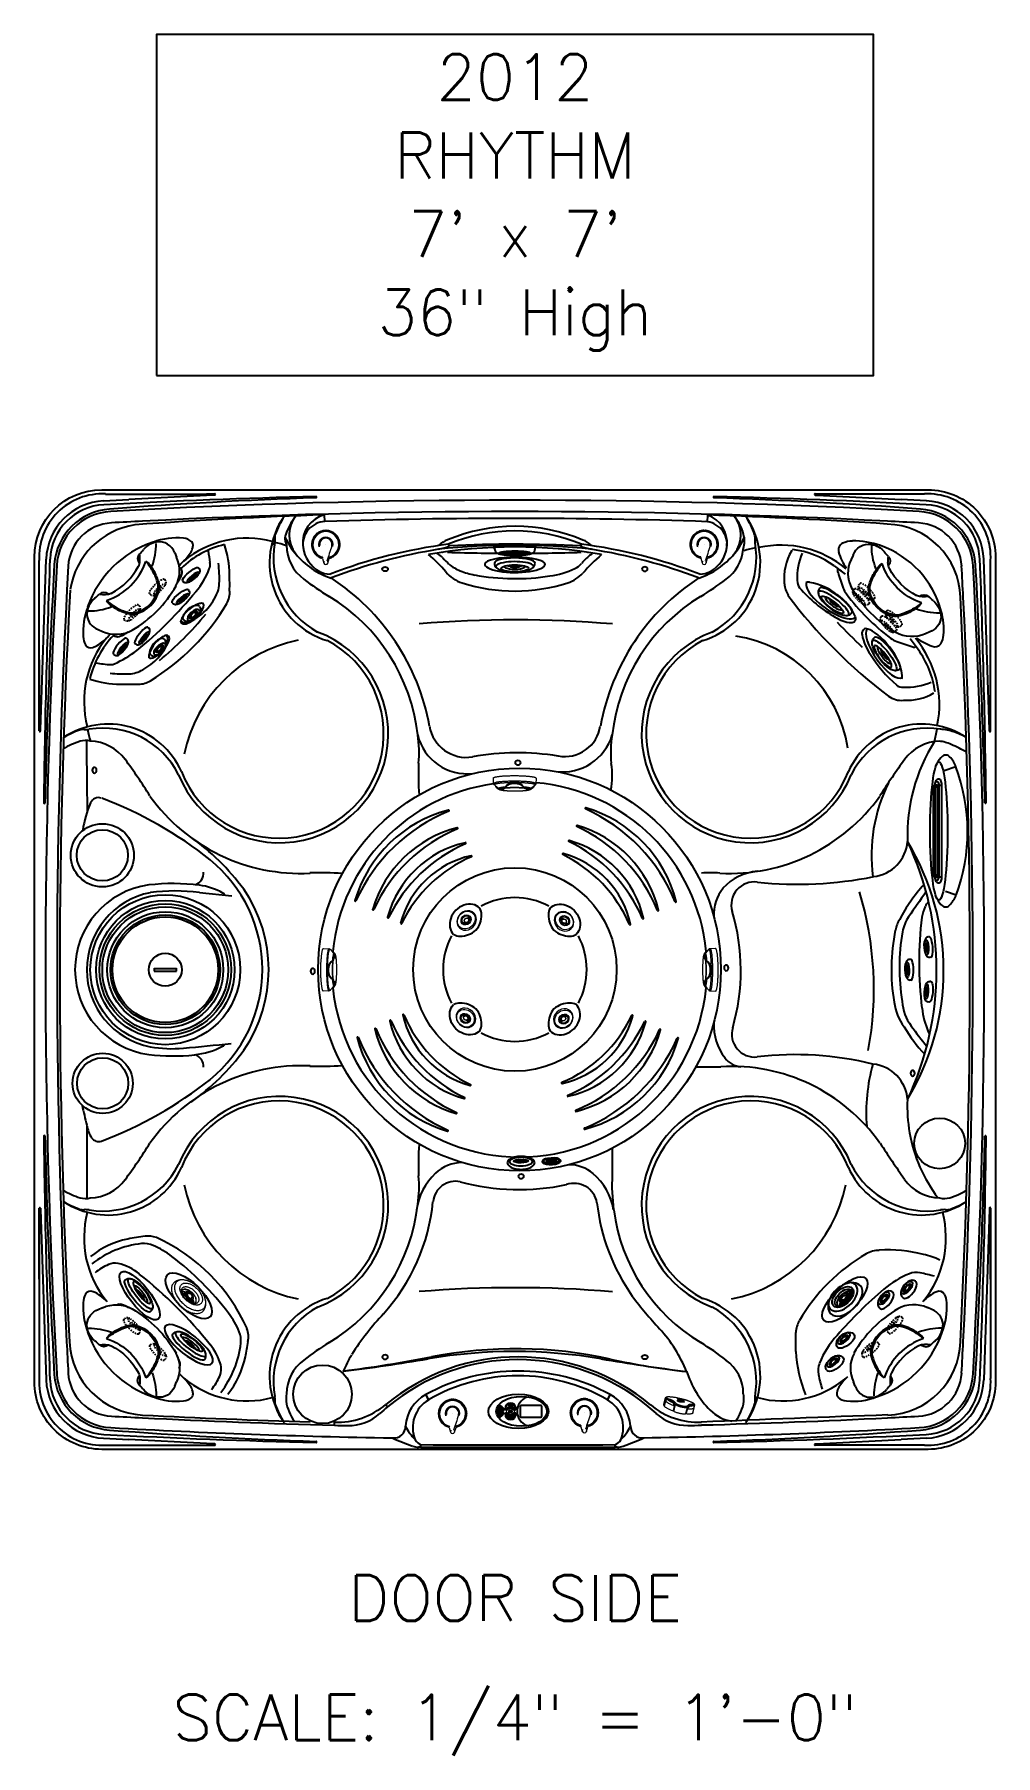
# Model space of a CAD drawing. Header units: inches. Extents: x 2 to 86, y -22 to 129.
import ezdxf
from ezdxf.enums import TextEntityAlignment as Align

# ---------------------------------------------------------------- set-up
doc = ezdxf.new("R2010")
doc.units = ezdxf.units.IN
doc.header["$MEASUREMENT"] = 0
doc.linetypes.add('HIDDEN', pattern=[0.375, 0.25, -0.125])
doc.linetypes.add('SLD-Solid', pattern=[0])
doc.layers.add('1', color=4, linetype='Continuous')
doc.layers.add('DIM', color=3, linetype='Continuous')
doc.styles.add('SIMPLEX', font='simplex')
doc.styles.get("Standard").update_dxf_attribs({"font": 'simplex.shx'})

msp = doc.modelspace()

# ---------------------------------------------------------------- texts
at = {"layer": 'DIM', "style": 'SIMPLEX'}
for s, p in [('2012', (44.44, 122.94)), ('RHYTHM', (44.44, 116.09)), ("7' x 7'", (44.44, 109.23)), ('36" High', (44.44, 102.37)), ('DOOR SIDE', (44.44, -10))]:
    msp.add_text(s, height=4, dxfattribs=at).set_placement(p, align=Align.CENTER)
at = {"layer": 'DIM', "color": 3}
msp.add_text('SCALE: 1/4" = 1\'-0"', height=4, dxfattribs=at).set_placement((44.44, -20.43), align=Align.CENTER)

# ---------------------------------------------------------------- blocks, each defined once
blk = doc.blocks.new('HIDMIN')
at = {"layer": '1', "color": 3, "linetype": 'HIDDEN', "ltscale": 0.5}
for p, q in [((0.24, 0.9), (0.32, 0.9)), ((0.51, 0.23), (0.43, 0.23)), ((0.23, -0.9), (0.31, -0.9)), ((0.52, -0.23), (0.42, -0.23))]:
    blk.add_line(p, q, dxfattribs=at)
for centre, radius, start, end in [((0.31, 0.59), 0.311, 30.2709, 88.7629), ((0.2, 0.48), 0.46, 14.6038, 34.8241), ((-1.67, 0), 2.39, 348.1275, 14.6038), ((0.31, -0.59), 0.312, 270.5203, 334.8693), ((-0.18, -0.32), 0.868, 332.1339, 348.1275)]:
    blk.add_arc(centre, radius, start, end, dxfattribs=at)
at = {"layer": '1', "color": 3, "linetype": 'HIDDEN', "ltscale": 0.5, "extrusion": (0, 0, -1)}
for centre, major_axis, ratio, start_param, end_param in [((0.23, 0), (0.003, 0.902), 0.25882, 3.141586, 6.283185), ((0.55, 0), (0.002, 0.667), 0.263764, 8.73561, 13.261433), ((0.51, 0), (-0.006, 0.229), 0.262485, 3.141593, 9.424778)]:
    blk.add_ellipse(centre, major_axis=major_axis, ratio=ratio, start_param=start_param, end_param=end_param, dxfattribs=at)
blk = doc.blocks.new('M-JET')
at = {"layer": '1', "color": 3}
blk.add_line((0.67, -0.17), (0.76, -0.17), dxfattribs=at)
at = {"layer": '1'}
for centre, radius, start, end in [((0.46, 1.24), 0.535, 41.3143, 91.3774), ((0.05, 0.88), 1.08, 17.2792, 41.3143), ((-2.8, -0.01), 4.07, 342.7208, 17.2792), ((0.16, -0.93), 0.963, 318.6467, 342.7208), ((0.46, -1.25), 0.53, 268.5325, 323.2496)]:
    blk.add_arc(centre, radius, start, end, dxfattribs=at)
at = {"layer": '1', "color": 3}
for centre, radius, start, end in [((0.64, 0.41), 0.0922, 55.7767, 95.7567), ((2.33, 0), 1.7, 167.0391, 191.8275), ((-1.55, 0), 2.3, 12.1115, 16.428), ((-1.57, 0), 2.3, 12.4325, 15.2703), ((0.76, 0.36), 0.0925, 123.2223, 167.0391), ((0.61, 0.35), 0.156, 5.3241, 57.7182), ((0.72, 0.42), 0.0119, 56.7777, 123.2223), ((0.62, 0.33), 0.147, 6.6466, 46.2048), ((-0.45, 0.07), 1.23, 348.805, 7.1498), ((-1.05, 0), 1.85, 348.4837, 11.5163), ((0.5, -0.32), 0.172, 319.9043, 349.042), ((0.14, 0.45), 1.06, 297.9845, 303.5019), ((-1.57, 0), 2.3, 345.0348, 348.6312), ((-1.55, 0), 2.3, 343.7972, 349.0063), ((1.16, -0.45), 0.497, 157.638, 169.042), ((0.71, -0.26), 0.0187, 13.7894, 157.638), ((0.66, -0.33), 0.113, 303.5019, 340.0963), ((-6.16, -1.95), 7.1, 12.9229, 13.7894)]:
    blk.add_arc(centre, radius, start, end, dxfattribs=at)
at = {"layer": '1'}
blk.add_ellipse((0.45, 0), major_axis=(0, -1.78), ratio=0.252144, start_param=3.141593, end_param=6.282607, dxfattribs=at)
at = {"layer": '1', "color": 3}
for centre, major_axis, ratio, start_param, end_param in [((0.75, 0), (0, 1.66), 0.257517, 6.007199, 9.756158), ((0.72, 0.01), (0, 0.313), 0.222056, 5.440613, 8.481483), ((0.73, 0), (0, 0.927), 0.267619, 3.108708, 6.351347)]:
    blk.add_ellipse(centre, major_axis=major_axis, ratio=ratio, start_param=start_param, end_param=end_param, dxfattribs=at)
blk.add_ellipse((0.91, 0), major_axis=(0, 1.19), ratio=0.255327, dxfattribs=at)
blk = doc.blocks.new('HHPILLOW')
at = {"layer": '1', "color": 4, "linetype": 'Continuous'}
for p, q in [((-2.49, 4.75), (-2.11, 4.6)), ((-2.49, -4.72), (-2.1, -4.57))]:
    blk.add_line(p, q, dxfattribs=at)
for centre, radius, start, end in [((-3.12, 3.46), 1.44, 64.1987, 144.2452), ((-3.05, 1.97), 2.79, 17.2128, 70.3086), ((-2.78, 3.21), 1.86, 144.2452, 185.5943), ((-10.99, 2.41), 6.4, 0.8252, 5.5943), ((-4.01, 2.51), 0.586, 180.8252, 266.9137), ((-7.36, -1.09), 4.53, 44.7353, 52.3377), ((-4.76, 1.48), 0.874, 13.5856, 44.7353), ((-9.08, 0), 5.43, 342.0198, 18.0525), ((-3.67, 1.43), 1.02, 75.1386, 94.7227), ((-4.23, -3.12), 5.59, 69.8472, 81.5495), ((-3.66, -1.56), 3.93, 60.8599, 69.8472), ((-2.48, 0.55), 1.52, 34.445, 60.8599), ((-10.49, 0), 10.49, 345.3048, 15.4736), ((-3.53, 0.02), 2.69, 328.9514, 31.0644), ((-2.51, -0.49), 1.55, 293.0024, 325.5708), ((-80.29, 1.86), 75.82, 356.3387, 356.7224), ((-2.74, -3.17), 1.9, 174.5895, 226.1127), ((-4, -2.48), 0.592, 93.7208, 179.9264), ((-5.48, -1), 1.7, 301.6981, 336.9534), ((-3.71, -1.15), 1.26, 267.6769, 283.819), ((-4.13, 2.74), 5.17, 278.0716, 295.5287), ((-3.15, -1.83), 2.93, 290.9659, 343.5656), ((-3.12, -3.35), 1.51, 231.7423, 294.5088)]:
    blk.add_arc(centre, radius, start, end, dxfattribs=at)
at = {"layer": '1', "color": 3, "linetype": 'Continuous'}
for centre, radius, start, end in [((-8.34, 0.09), 5.81, 24.9174, 44.9484), ((-3.45, 1.38), 1.11, 86.4894, 105.933), ((-8.62, 0.02), 5.43, 333.4141, 26.4613), ((-3.92, -2.2), 4.72, 69.3638, 83.4488), ((-3.75, -1.82), 4.3, 61.6983, 69.6641), ((-2.41, 0.63), 1.51, 35.7694, 62.6585), ((-3.45, 0.02), 2.72, 327.0779, 33.3886), ((-2.26, -0.76), 1.29, 297.8633, 327.0779), ((-8.35, -0.05), 5.82, 315.0702, 335.0709), ((-3.47, -1.53), 0.925, 252.0318, 275.4073), ((-3.77, 1.59), 4.07, 275.4073, 291.1401), ((-3.75, 1.84), 4.29, 289.7147, 299.2887)]:
    blk.add_arc(centre, radius, start, end, dxfattribs=at)
blk = doc.blocks.new('AIRVALVE CAP HS')
at = {"layer": '1', "linetype": 'Continuous', "lineweight": 0}
for p, q in [((-0.18, 1.62), (-0.3, 1.21)), ((0.3, 1.21), (0.18, 1.62)), ((-0.29, 1.1), (-0.3, 1.1)), ((-0.28, 1.15), (-0.29, 1.1)), ((0, 0), (0, 0)), ((0, 0), (0, 0)), ((0.3, 1.1), (0.28, 1.15)), ((0.3, 1.1), (0.3, 1.1)), ((0.58, 0.19), (0.58, 0.19))]:
    blk.add_line(p, q, dxfattribs=at)
at = {"layer": '1', "color": 3, "linetype": 'Continuous', "lineweight": 0}
for p, q in [((-0.15, 1.45), (-0.18, 1.62)), ((0.16, 1.45), (0.18, 1.62)), ((-0.52, 0.14), (-0.53, 0.08))]:
    blk.add_line(p, q, dxfattribs=at)
at = {"layer": '1', "color": 3, "linetype": 'Continuous', "lineweight": 0, "const_width": 0.000295, "flags": 128}
for points in [[(0.53, 0.08), (0.52, 0.12), (0.51, 0.17), (0.49, 0.23), (0.39, 0.52), (0.3, 0.8), (0.18, 1.17), (0.1, 1.42), (0.09, 1.44), (0.08, 1.47), (0.05, 1.5), (0.02, 1.51), (-0.01, 1.51), (-0.04, 1.5), (-0.07, 1.49), (-0.09, 1.46), (-0.09, 1.44)], [(-0.62, 0.18), (-0.62, 0.18), (-0.61, 0.18), (-0.6, 0.17), (-0.6, 0.17), (-0.59, 0.17), (-0.59, 0.17)], [(-0.3, 1.1), (-0.31, 1.04), (-0.39, 0.81), (-0.59, 0.17)], [(-0.15, 1.45), (-0.15, 1.45), (-0.15, 1.45)], [(0.58, 0.19), (0.57, 0.24), (0.49, 0.47), (0.3, 1.1)]]:
    blk.add_lwpolyline(points, dxfattribs=at)
at = {"layer": '1', "linetype": 'Continuous', "lineweight": 0, "const_width": 0.000295, "flags": 128}
for points in [[(-0.62, 0.18), (-0.61, 0.2), (-0.46, 0.67), (-0.33, 1.08)], [(-0.3, 1.21), (-0.29, 1.21), (-0.28, 1.2), (-0.28, 1.19), (-0.28, 1.17), (-0.28, 1.15)], [(0.28, 1.15), (0.28, 1.19), (0.28, 1.2), (0.29, 1.21), (0.29, 1.21), (0.3, 1.21)], [(0.33, 1.08), (0.46, 0.67), (0.61, 0.2)], [(0.61, 0.2), (0.61, 0.19), (0.6, 0.19), (0.59, 0.19), (0.59, 0.19), (0.58, 0.19)]]:
    blk.add_lwpolyline(points, dxfattribs=at)
at = {"layer": '1', "linetype": 'Continuous', "lineweight": 0}
for centre, radius, start, end in [((0, 1.56), 0.187, 16.2235, 163.7031), ((0, 0), 1.25, 164.029, 177.971), ((-1.23, 0.04), 0.02, 177.9716, 238.1879), ((-1.26, 0), 0.0312, 301.8127, 58.1879), ((-1.18, 0.34), 0.02, 103.8127, 164.0289), ((-1.19, 0.39), 0.0312, 283.8127, 40.1879), ((0, 0), 1.18, 103.575, 76.3797), ((-1.16, 0.42), 0.02, 159.9716, 220.1879), ((0, 0), 1.25, 146.029, 159.971), ((0, 0), 1.14, 105.0532, 74.9013), ((0, 0), 1.13, 106.9961, 72.958), ((-1.02, 0.69), 0.02, 85.8127, 146.0289), ((-1.02, 0.74), 0.0312, 265.8127, 22.1879), ((-0.97, 0.76), 0.02, 141.9716, 202.1879), ((0, 0), 1.25, 128.029, 141.971), ((-0.76, 0.97), 0.02, 67.8127, 128.0289), ((-0.74, 1.02), 0.0312, 247.8127, 4.1879), ((-0.69, 1.02), 0.02, 123.9716, 184.1879), ((0, 0), 1.25, 110.029, 123.971), ((0, 0), 0.644, 163.9951, 17.6697), ((-0.42, 1.16), 0.02, 49.8127, 110.0289), ((-0.39, 1.19), 0.0312, 229.8127, 346.1879), ((-0.34, 1.18), 0.02, 105.9716, 166.1879), ((0, 0), 1.25, 103.7031, 105.971), ((-0.38, 1.27), 0.194, 284.0271, 295.0553), ((0, 0), 1.25, 74.029, 76.2235), ((0.41, 1.36), 0.288, 246.6962, 254.1355), ((0.34, 1.18), 0.02, 13.8121, 74.0284), ((0.39, 1.19), 0.0312, 193.8121, 310.1873), ((0.42, 1.16), 0.02, 69.9711, 130.1873), ((0, 0), 1.25, 56.029, 69.971), ((0.69, 1.02), 0.02, 355.8121, 56.0284), ((0.74, 1.02), 0.0312, 175.8121, 292.1873), ((0.76, 0.97), 0.02, 51.9711, 112.1873), ((0, 0), 1.25, 38.029, 51.971), ((0.97, 0.76), 0.02, 337.8121, 38.0284), ((1.02, 0.74), 0.0312, 157.8121, 274.1873), ((1.02, 0.69), 0.02, 33.9711, 94.1873), ((0, 0), 1.25, 20.029, 33.971), ((1.19, 0.39), 0.0312, 139.8121, 256.1873), ((1.16, 0.42), 0.02, 319.8121, 20.0284), ((1.18, 0.34), 0.02, 15.9711, 76.1873), ((0, 0), 1.25, 2.029, 15.971), ((1.26, 0), 0.0312, 121.8121, 238.1873), ((1.23, 0.04), 0.02, 301.8121, 2.0284), ((-1.23, -0.04), 0.02, 121.8127, 182.0289), ((0, 0), 1.25, 182.029, 195.971), ((-1.18, -0.34), 0.02, 195.9716, 256.1879), ((-1.19, -0.39), 0.0312, 319.8127, 76.1879), ((-1.16, -0.42), 0.02, 139.8127, 200.0289), ((0, 0), 1.25, 200.029, 213.971), ((-1.02, -0.69), 0.02, 213.9716, 274.1879), ((-1.02, -0.74), 0.0312, 337.8127, 94.1879), ((-0.97, -0.76), 0.02, 157.8127, 218.0289), ((0, 0), 1.25, 218.029, 231.971), ((-0.76, -0.97), 0.02, 231.9716, 292.1879), ((-0.74, -1.02), 0.0312, 355.8127, 112.1879), ((-0.69, -1.02), 0.02, 175.8127, 236.0289), ((0, 0), 1.25, 236.029, 249.971), ((-0.42, -1.16), 0.02, 249.9716, 310.1879), ((-0.39, -1.19), 0.0312, 13.8127, 130.1879), ((-0.34, -1.18), 0.02, 193.8127, 254.0289), ((0, 0), 1.25, 254.029, 267.9711), ((-0.04, -1.23), 0.02, 267.9711, 328.1873), ((0, -1.26), 0.0312, 31.8121, 148.1873), ((0.04, -1.23), 0.02, 211.8121, 272.0284), ((0, 0), 1.25, 272.0284, 285.971), ((0.34, -1.18), 0.02, 285.9711, 346.1873), ((0.39, -1.19), 0.0312, 49.8121, 166.1873), ((0.42, -1.16), 0.02, 229.8121, 290.0284), ((0, 0), 1.25, 290.029, 303.971), ((0.69, -1.02), 0.02, 303.9711, 4.1873), ((0.74, -1.02), 0.0312, 67.8121, 184.1873), ((0.76, -0.97), 0.02, 247.8121, 308.0284), ((0, 0), 1.25, 308.029, 321.971), ((0.97, -0.76), 0.02, 321.9711, 22.1873), ((1.02, -0.74), 0.0312, 85.8121, 202.1873), ((1.02, -0.69), 0.02, 265.8121, 326.0284), ((0, 0), 1.25, 326.029, 339.971), ((1.19, -0.39), 0.0312, 103.8121, 220.1873), ((1.16, -0.42), 0.02, 339.9711, 40.1873), ((1.18, -0.34), 0.02, 283.8121, 344.0284), ((0, 0), 1.25, 344.029, 357.971), ((1.23, -0.04), 0.02, 357.9711, 58.1873)]:
    blk.add_arc(centre, radius, start, end, dxfattribs=at)
at = {"layer": '1', "color": 3, "linetype": 'Continuous', "lineweight": 0}
for centre, radius, start, end in [((0, 0), 0.614, 164.0327, 17.6728), ((0, -0.01), 0.538, 171.4024, 8.6451), ((-80.26, 27.09), 84.17, 341.3248, 342.2574)]:
    blk.add_arc(centre, radius, start, end, dxfattribs=at)
blk = doc.blocks.new('SDRE51EE')
at = {"layer": '1', "linetype": 'Continuous'}
for p, q in [((46.94, 90.08), (46.94, 90.13)), ((50.49, 90.08), (50.49, 90.13))]:
    blk.add_line(p, q, dxfattribs=at)
at = {"layer": '1', "color": 3, "linetype": 'Continuous'}
for p, q in [((48.33, 89.75), (48.33, 89.86)), ((49.11, 89.75), (49.11, 89.86))]:
    blk.add_line(p, q, dxfattribs=at)
at = {"layer": '1', "linetype": 'Continuous'}
for centre, radius, start, end in [((47.39, 90.09), 0.452, 180.8035, 244.7061), ((50.05, 90.09), 0.443, 293.2467, 359.3951)]:
    blk.add_arc(centre, radius, start, end, dxfattribs=at)
for centre, major_axis, ratio, start_param, end_param in [((48.72, 90.13), (1.77, 0), 0.14492, 6.283179, 9.424778), ((48.71, 89.75), (-1.57, 0), 0.162913, 0.26814, 2.873453)]:
    blk.add_ellipse(centre, major_axis=major_axis, ratio=ratio, start_param=start_param, end_param=end_param, dxfattribs=at)
at = {"layer": '1', "color": 3, "linetype": 'Continuous'}
for centre, major_axis, ratio in [((48.72, 89.69), (-1.37, 0), 0.140933), ((48.72, 89.69), (-1.27, 0), 0.138808), ((48.72, 89.75), (-0.389, 0), 0.133611)]:
    blk.add_ellipse(centre, major_axis=major_axis, ratio=ratio, dxfattribs=at)
blk = doc.blocks.new('SUCTION2')
at = {"layer": '1', "linetype": 'SLD-Solid', "lineweight": 15}
for p, q in [((-1.93, -0.22), (-1.91, -0.71)), ((-1.85, -0.83), (-1.68, -0.97)), ((-1.72, -0.94), (-1.72, -0.97)), ((-1.66, -1.05), (-1.48, -1.21)), ((-1.51, -1.09), (-1.51, -1.13)), ((-1.48, -1.21), (-1.48, -1.21)), ((-0.66, -1.35), (-0.65, -1.35)), ((-0.65, -1.35), (-0.65, -1.35)), ((0.49, -1.35), (0.5, -1.35)), ((1.35, -1.2), (1.52, -1.06)), ((1.35, -1.2), (1.35, -1.2)), ((1.38, -1.09), (1.38, -1.13)), ((1.53, -0.98), (1.72, -0.82)), ((1.58, -0.97), (1.58, -0.94)), ((1.72, -0.82), (1.72, -0.82)), ((1.78, -0.7), (1.79, -0.21))]:
    blk.add_line(p, q, dxfattribs=at)
at = {"layer": '1', "color": 3, "linetype": 'SLD-Solid', "lineweight": 15}
for p, q in [((-0.83, -0.96), (-0.83, -1)), ((0.73, -0.96), (0.73, -1)), ((1.41, -1.14), (1.38, -1.16))]:
    blk.add_line(p, q, dxfattribs=at)
at = {"layer": '1', "linetype": 'SLD-Solid', "lineweight": 15, "flags": 128}
for points in [[(1.79, -0.21), (1.79, -0.2), (1.79, -0.19), (1.78, -0.18), (1.77, -0.18), (1.75, -0.17), (1.73, -0.16), (1.71, -0.15), (1.68, -0.14), (1.65, -0.13), (1.62, -0.12), (1.58, -0.11), (1.54, -0.1), (1.5, -0.1), (1.45, -0.09), (1.4, -0.08), (1.35, -0.07), (1.3, -0.07), (1.24, -0.06), (1.18, -0.05), (1.11, -0.05), (1.05, -0.04), (0.98, -0.03), (0.91, -0.03), (0.84, -0.03), (0.76, -0.02), (0.69, -0.02), (0.61, -0.01), (0.53, -0.01), (0.45, -0.01), (0.37, -0.01), (0.29, 0), (0.21, 0), (0.12, 0), (0.04, 0), (-0.04, 0), (-0.13, 0), (-0.21, 0), (-0.29, 0), (-0.37, 0), (-0.46, -0.01), (-0.54, -0.01), (-0.62, -0.01), (-0.7, -0.01), (-0.77, -0.02), (-0.85, -0.02), (-0.93, -0.03), (-1, -0.03), (-1.07, -0.04), (-1.14, -0.04), (-1.21, -0.05), (-1.27, -0.05), (-1.33, -0.06), (-1.39, -0.07), (-1.45, -0.07), (-1.5, -0.08), (-1.56, -0.09), (-1.6, -0.1), (-1.65, -0.11), (-1.69, -0.11), (-1.73, -0.12), (-1.77, -0.13), (-1.8, -0.14), (-1.83, -0.15), (-1.85, -0.16), (-1.87, -0.17), (-1.89, -0.18), (-1.91, -0.19), (-1.92, -0.2), (-1.92, -0.21), (-1.92, -0.22), (-1.93, -0.22)], [(-1.41, -1.2), (-1.42, -1.2), (-1.42, -1.21), (-1.42, -1.22), (-1.41, -1.23), (-1.4, -1.24), (-1.39, -1.25), (-1.37, -1.25), (-1.35, -1.26), (-1.33, -1.27), (-1.3, -1.28), (-1.27, -1.29), (-1.23, -1.29), (-1.19, -1.3), (-1.15, -1.31), (-1.11, -1.31), (-1.06, -1.32), (-1.01, -1.32), (-0.95, -1.33), (-0.9, -1.34), (-0.84, -1.34), (-0.78, -1.34), (-0.71, -1.35), (-0.65, -1.35)], [(0.49, -1.35), (0.56, -1.35), (0.62, -1.34), (0.68, -1.34), (0.74, -1.33), (0.8, -1.33), (0.85, -1.32), (0.91, -1.32), (0.96, -1.31), (1, -1.31), (1.05, -1.3), (1.09, -1.29), (1.12, -1.28), (1.16, -1.28), (1.19, -1.27), (1.21, -1.26), (1.24, -1.25), (1.26, -1.24), (1.27, -1.24), (1.28, -1.23), (1.29, -1.22), (1.29, -1.21), (1.29, -1.2), (1.29, -1.2)]]:
    blk.add_lwpolyline(points, dxfattribs=at)
at = {"layer": '1', "color": 3, "linetype": 'SLD-Solid', "lineweight": 15, "flags": 128}
for points in [[(-1.91, -0.71), (-1.91, -0.7), (-1.9, -0.7), (-1.89, -0.69), (-1.88, -0.68), (-1.87, -0.67), (-1.85, -0.66), (-1.83, -0.65), (-1.8, -0.64), (-1.77, -0.63), (-1.74, -0.62), (-1.7, -0.61), (-1.66, -0.6), (-1.62, -0.6), (-1.57, -0.59), (-1.52, -0.58), (-1.47, -0.57), (-1.42, -0.56), (-1.36, -0.56), (-1.3, -0.55), (-1.23, -0.54), (-1.17, -0.54), (-1.1, -0.53), (-1.03, -0.53), (-0.96, -0.52), (-0.89, -0.52), (-0.81, -0.51), (-0.73, -0.51), (-0.66, -0.51), (-0.58, -0.5), (-0.5, -0.5), (-0.41, -0.5), (-0.33, -0.5), (-0.25, -0.5), (-0.17, -0.49), (-0.08, -0.49), (0, -0.49), (0.08, -0.49), (0.17, -0.5), (0.25, -0.5), (0.33, -0.5), (0.41, -0.5), (0.49, -0.5), (0.57, -0.51), (0.65, -0.51), (0.72, -0.51), (0.8, -0.52), (0.87, -0.52), (0.94, -0.53), (1.01, -0.53), (1.08, -0.54), (1.14, -0.54), (1.2, -0.55), (1.26, -0.56), (1.32, -0.56), (1.37, -0.57), (1.42, -0.58), (1.47, -0.59), (1.52, -0.59), (1.56, -0.6), (1.59, -0.61), (1.63, -0.62), (1.66, -0.63), (1.69, -0.64), (1.71, -0.65), (1.73, -0.66), (1.75, -0.67), (1.76, -0.67), (1.77, -0.68), (1.78, -0.69), (1.78, -0.7), (1.78, -0.7)], [(1.72, -0.82), (1.72, -0.82), (1.73, -0.81), (1.73, -0.8), (1.73, -0.79), (1.73, -0.78), (1.72, -0.77), (1.71, -0.76), (1.7, -0.75), (1.68, -0.74), (1.66, -0.73), (1.63, -0.72), (1.6, -0.71), (1.57, -0.71), (1.53, -0.7), (1.49, -0.69), (1.45, -0.68), (1.4, -0.67), (1.35, -0.67), (1.3, -0.66), (1.25, -0.65), (1.19, -0.64), (1.13, -0.64), (1.06, -0.63), (1, -0.63), (0.93, -0.62), (0.86, -0.62), (0.79, -0.61), (0.72, -0.61), (0.64, -0.6), (0.56, -0.6), (0.49, -0.6), (0.41, -0.6), (0.33, -0.59), (0.25, -0.59), (0.16, -0.59), (0.08, -0.59), (0, -0.59), (-0.08, -0.59), (-0.17, -0.59), (-0.25, -0.59), (-0.33, -0.59), (-0.41, -0.59), (-0.49, -0.6), (-0.57, -0.6), (-0.65, -0.6), (-0.73, -0.6), (-0.8, -0.61), (-0.88, -0.61), (-0.95, -0.62), (-1.02, -0.62), (-1.09, -0.63), (-1.16, -0.63), (-1.22, -0.64), (-1.28, -0.65), (-1.34, -0.65), (-1.4, -0.66), (-1.45, -0.67), (-1.5, -0.67), (-1.55, -0.68), (-1.6, -0.69), (-1.64, -0.7), (-1.68, -0.71), (-1.71, -0.72), (-1.74, -0.72), (-1.77, -0.73), (-1.8, -0.74), (-1.82, -0.75), (-1.83, -0.76), (-1.85, -0.77), (-1.86, -0.78), (-1.86, -0.79), (-1.86, -0.8), (-1.86, -0.81), (-1.86, -0.82), (-1.85, -0.83)], [(-1.46, -1.12), (-1.45, -1.11), (-1.44, -1.1), (-1.42, -1.09), (-1.4, -1.08), (-1.37, -1.08), (-1.34, -1.07), (-1.31, -1.06), (-1.27, -1.05), (-1.23, -1.04), (-1.19, -1.04), (-1.14, -1.03), (-1.09, -1.02), (-1.03, -1.02), (-0.97, -1.01), (-0.92, -1.01), (-0.85, -1)], [(-0.9, -1.04), (-0.96, -1.05), (-1.01, -1.06), (-1.06, -1.06), (-1.11, -1.07), (-1.15, -1.07), (-1.19, -1.08), (-1.23, -1.09), (-1.26, -1.1), (-1.29, -1.1), (-1.32, -1.11), (-1.34, -1.12), (-1.36, -1.13), (-1.38, -1.14)], [(0.75, -1), (0.82, -1), (0.87, -1.01), (0.93, -1.02), (0.98, -1.02), (1.03, -1.03), (1.08, -1.04), (1.12, -1.04), (1.16, -1.05), (1.2, -1.06), (1.23, -1.07), (1.26, -1.08), (1.28, -1.08), (1.3, -1.09), (1.32, -1.1), (1.33, -1.11), (1.34, -1.12)], [(1.26, -1.14), (1.24, -1.13), (1.23, -1.12), (1.2, -1.11), (1.18, -1.1), (1.15, -1.1), (1.12, -1.09), (1.08, -1.08), (1.04, -1.07), (1, -1.07), (0.96, -1.06), (0.91, -1.05), (0.86, -1.05), (0.8, -1.04)]]:
    blk.add_lwpolyline(points, dxfattribs=at)
at = {"layer": '1', "linetype": 'SLD-Solid', "lineweight": 15}
for centre, radius, start, end in [((-1.48, -1.14), 0.0299, 156.4065, 217.0193), ((-1.46, -1.16), 0.0303, 157.2204, 216.9364), ((-1.4, -1.16), 0.0362, 173.3494, 250.9863), ((-1.26, -0.89), 0.343, 250.4747, 276.4167), ((1.28, -1.16), 0.0362, 288.2568, 6.5121), ((1.34, -1.15), 0.0299, 321.759, 22.3375), ((1.36, -1.14), 0.0296, 321.638, 23.1407)]:
    blk.add_arc(centre, radius, start, end, dxfattribs=at)
at = {"layer": '1', "color": 3, "linetype": 'SLD-Solid', "lineweight": 15}
for centre, radius, start, end in [((-1.46, -1.18), 0.0259, 158.578, 239.0642), ((-1.22, -0.2), 1.03, 269.6496, 275.6456), ((-0.83, -1.05), 0.0379, 180.6779, 260.5395), ((-0.8, -1.01), 0.04, 194.0461, 244.5875), ((-0.79, -0.99), 0.0398, 194.3187, 245.4526), ((-0.05, -11.56), 10.51, 85.7389, 94.308), ((-0.04, -12.24), 11.22, 86.1027, 93.9442), ((0.69, -0.99), 0.0389, 294.4675, 346.6021), ((0.7, -1.01), 0.0391, 295.335, 346.8533), ((0.73, -1.04), 0.0378, 279.1709, 359.4499), ((1.09, -0.62), 0.606, 260.6519, 285.3965), ((1.33, -1.18), 0.0288, 304.2844, 7.4646)]:
    blk.add_arc(centre, radius, start, end, dxfattribs=at)
at = {"layer": '1', "linetype": 'SLD-Solid', "lineweight": 15}
for points, knots in [([(-1.91, -0.71), (-1.91, -0.72), (-1.91, -0.73), (-1.9, -0.75), (-1.89, -0.77), (-1.88, -0.79), (-1.87, -0.81), (-1.86, -0.82), (-1.85, -0.83), (-1.84, -0.83)], [0, 0, 0, 0, 0.1379458, 0.2754753, 0.413551, 0.5546395, 0.7019181, 0.8595812, 1, 1, 1, 1]), ([(-1.72, -0.97), (-1.72, -0.98), (-1.72, -0.98), (-1.71, -0.99), (-1.71, -1), (-1.7, -1.01), (-1.7, -1.02), (-1.69, -1.02), (-1.69, -1.03)], [0, 0, 0, 0, 0.105671, 0.251752, 0.420727, 0.632898, 0.92031, 1, 1, 1, 1]), ([(-1.57, -1.12), (-1.58, -1.11), (-1.6, -1.1), (-1.63, -1.08), (-1.65, -1.06), (-1.67, -1.04), (-1.68, -1.03), (-1.69, -1.03), (-1.69, -1.03)], [0, 0, 0, 0, 0.171183, 0.371565, 0.571937, 0.776986, 0.982024, 1, 1, 1, 1]), ([(-1.68, -0.97), (-1.67, -0.97), (-1.66, -0.98), (-1.63, -1), (-1.6, -1.03), (-1.56, -1.05), (-1.53, -1.08), (-1.51, -1.09)], [0, 0, 0, 0, 0.170842, 0.349427, 0.528021, 0.762952, 1, 1, 1, 1]), ([(-1.49, -1.14), (-1.48, -1.15), (-1.47, -1.15), (-1.46, -1.16), (-1.45, -1.16), (-1.44, -1.16)], [0, 0, 0, 0, 0.5, 0.5, 1, 1, 1, 1]), ([(-1.41, -1.2), (-1.43, -1.2), (-1.44, -1.19), (-1.46, -1.19), (-1.48, -1.18), (-1.49, -1.17)], [0, 0, 0, 0, 0.5, 0.5, 1, 1, 1, 1]), ([(-1.48, -1.21), (-1.47, -1.21), (-1.47, -1.21), (-1.45, -1.22), (-1.44, -1.23), (-1.41, -1.24), (-1.39, -1.25), (-1.36, -1.26), (-1.32, -1.27), (-1.29, -1.28), (-1.25, -1.29), (-1.21, -1.3), (-1.16, -1.3), (-1.12, -1.31), (-1.07, -1.32), (-1.02, -1.32), (-0.97, -1.33), (-0.92, -1.33), (-0.86, -1.34), (-0.81, -1.34), (-0.75, -1.35), (-0.7, -1.35), (-0.67, -1.35), (-0.66, -1.35)], [0, 0, 0, 0, 0.009835, 0.042018, 0.079804, 0.126107, 0.184311, 0.242305, 0.296949, 0.354631, 0.409998, 0.463905, 0.51687, 0.56919, 0.621052, 0.672576, 0.723844, 0.774915, 0.825832, 0.876627, 0.927323, 0.97794, 1, 1, 1, 1]), ([(-1.38, -1.14), (-1.39, -1.14), (-1.41, -1.14), (-1.43, -1.13), (-1.43, -1.13), (-1.45, -1.13), (-1.45, -1.12), (-1.46, -1.12)], [0, 0, 0, 0, 0.5, 0.5, 0.75, 0.75, 1, 1, 1, 1]), ([(0.5, -1.35), (0.51, -1.35), (0.53, -1.35), (0.58, -1.35), (0.64, -1.34), (0.7, -1.34), (0.75, -1.33), (0.81, -1.33), (0.86, -1.32), (0.91, -1.32), (0.96, -1.31), (1, -1.31), (1.05, -1.3), (1.09, -1.29), (1.13, -1.28), (1.16, -1.28), (1.2, -1.27), (1.23, -1.26), (1.26, -1.25), (1.29, -1.24), (1.32, -1.22), (1.33, -1.21), (1.34, -1.21), (1.35, -1.2)], [0, 0, 0, 0, 0.013708, 0.062903, 0.11214, 0.161436, 0.210804, 0.260261, 0.309826, 0.359527, 0.409398, 0.459485, 0.509854, 0.560595, 0.611839, 0.663786, 0.716751, 0.771259, 0.828232, 0.889263, 0.936316, 0.973277, 1, 1, 1, 1]), ([(1.34, -1.12), (1.32, -1.13), (1.31, -1.13), (1.28, -1.14), (1.27, -1.14), (1.26, -1.14)], [0, 0, 0, 0, 0.5, 0.5, 1, 1, 1, 1]), ([(1.36, -1.17), (1.35, -1.18), (1.34, -1.19), (1.32, -1.19), (1.3, -1.2), (1.29, -1.2)], [0, 0, 0, 0, 0.5, 0.5, 1, 1, 1, 1]), ([(1.32, -1.16), (1.32, -1.16), (1.33, -1.16), (1.35, -1.15), (1.36, -1.15), (1.37, -1.14)], [0, 0, 0, 0, 0.5, 0.5, 1, 1, 1, 1]), ([(1.38, -1.09), (1.4, -1.08), (1.43, -1.06), (1.46, -1.03), (1.5, -1.01), (1.52, -0.99), (1.53, -0.98), (1.53, -0.98)], [0, 0, 0, 0, 0.228425, 0.456836, 0.691498, 0.926142, 1, 1, 1, 1]), ([(1.54, -1.04), (1.54, -1.04), (1.54, -1.04), (1.52, -1.06), (1.48, -1.09), (1.44, -1.12), (1.42, -1.13), (1.41, -1.14)], [0, 0, 0, 0, 0.0077839, 0.3004918, 0.5910138, 0.8824986, 1, 1, 1, 1]), ([(1.55, -1.03), (1.55, -1.03), (1.55, -1.02), (1.56, -1.01), (1.57, -1), (1.58, -0.99), (1.58, -0.98), (1.58, -0.98), (1.58, -0.97)], [0, 0, 0, 0, 0.090289, 0.390722, 0.617034, 0.785709, 0.931348, 1, 1, 1, 1]), ([(1.72, -0.82), (1.72, -0.82), (1.73, -0.81), (1.74, -0.8), (1.76, -0.78), (1.77, -0.76), (1.77, -0.74), (1.78, -0.72), (1.78, -0.71), (1.78, -0.7)], [0, 0, 0, 0, 0.160634, 0.323245, 0.473212, 0.615103, 0.752134, 0.900358, 1, 1, 1, 1])]:
    blk.add_open_spline(points, degree=3, knots=knots, dxfattribs=at)
at = {"layer": '1', "color": 3, "linetype": 'SLD-Solid', "lineweight": 15}
for points, knots in [([(-1.72, -0.97), (-1.72, -0.97), (-1.72, -0.98), (-1.71, -0.99), (-1.7, -1), (-1.68, -1.02), (-1.64, -1.04), (-1.61, -1.07), (-1.56, -1.1), (-1.53, -1.12), (-1.51, -1.13)], [0, 0, 0, 0, 0.025794, 0.158973, 0.291803, 0.432512, 0.57362, 0.714384, 0.857185, 1, 1, 1, 1]), ([(-1.5, -1.16), (-1.52, -1.15), (-1.55, -1.14), (-1.56, -1.12), (-1.57, -1.12)], [0, 0, 0, 0, 0.7236164, 1, 1, 1, 1]), ([(-1.33, -1.21), (-1.32, -1.21), (-1.32, -1.21), (-1.3, -1.21), (-1.29, -1.21), (-1.27, -1.21), (-1.26, -1.21), (-1.24, -1.21), (-1.23, -1.21), (-1.21, -1.21), (-1.2, -1.21), (-1.18, -1.21), (-1.17, -1.22), (-1.15, -1.22), (-1.14, -1.22), (-1.13, -1.22), (-1.12, -1.22), (-1.1, -1.23), (-1.1, -1.23), (-1.09, -1.23), (-1.08, -1.23), (-1.08, -1.23), (-1.07, -1.24), (-1.07, -1.24), (-1.07, -1.24), (-1.07, -1.24), (-1.07, -1.24), (-1.07, -1.24), (-1.08, -1.25), (-1.09, -1.25), (-1.09, -1.25), (-1.1, -1.25), (-1.11, -1.25), (-1.12, -1.25), (-1.13, -1.25), (-1.15, -1.25), (-1.16, -1.25), (-1.18, -1.25), (-1.19, -1.25), (-1.21, -1.25), (-1.22, -1.25), (-1.24, -1.24), (-1.25, -1.24), (-1.27, -1.24), (-1.28, -1.24), (-1.29, -1.24), (-1.3, -1.24), (-1.32, -1.23), (-1.33, -1.23), (-1.34, -1.23), (-1.35, -1.23), (-1.36, -1.23), (-1.36, -1.22), (-1.37, -1.22), (-1.37, -1.22), (-1.38, -1.22), (-1.38, -1.22), (-1.38, -1.21), (-1.38, -1.21), (-1.37, -1.21), (-1.37, -1.21), (-1.36, -1.21), (-1.35, -1.21), (-1.33, -1.21)], [0, 0, 0, 0, 0.03125, 0.03125, 0.0625, 0.0625, 0.09375, 0.09375, 0.125, 0.125, 0.15625, 0.15625, 0.1875, 0.1875, 0.21875, 0.21875, 0.25, 0.25, 0.28125, 0.28125, 0.3125, 0.3125, 0.34375, 0.34375, 0.375, 0.375, 0.40625, 0.40625, 0.4375, 0.4375, 0.46875, 0.46875, 0.5, 0.5, 0.53125, 0.53125, 0.5625, 0.5625, 0.59375, 0.59375, 0.625, 0.625, 0.65625, 0.65625, 0.6875, 0.6875, 0.71875, 0.71875, 0.75, 0.75, 0.78125, 0.78125, 0.8125, 0.8125, 0.84375, 0.84375, 0.875, 0.875, 0.90625, 0.90625, 0.9375, 0.9375, 1, 1, 1, 1]), ([(-0.85, -1), (-0.86, -1.01), (-0.87, -1.02), (-0.88, -1.04), (-0.89, -1.04), (-0.9, -1.04)], [0, 0, 0, 0, 0.5, 0.5, 1, 1, 1, 1]), ([(-0.87, -1.05), (-0.86, -1.04), (-0.86, -1.04), (-0.85, -1.03), (-0.84, -1.02), (-0.84, -1.02)], [0, 0, 0, 0, 0.5, 0.5, 1, 1, 1, 1]), ([(-0.83, -0.96), (-0.81, -0.93), (-0.8, -0.91), (-0.76, -0.86), (-0.74, -0.84), (-0.7, -0.81), (-0.69, -0.8), (-0.66, -0.78), (-0.65, -0.77), (-0.6, -0.74), (-0.57, -0.72), (-0.52, -0.7), (-0.5, -0.69), (-0.47, -0.68), (-0.45, -0.67), (-0.39, -0.66), (-0.35, -0.65), (-0.29, -0.63), (-0.26, -0.63), (-0.22, -0.62), (-0.2, -0.62), (-0.13, -0.61), (-0.09, -0.61), (-0.02, -0.61), (0, -0.61), (0.05, -0.61), (0.07, -0.62), (0.13, -0.62), (0.18, -0.63), (0.24, -0.64), (0.26, -0.64), (0.3, -0.65), (0.32, -0.66), (0.38, -0.68), (0.41, -0.69), (0.47, -0.71), (0.48, -0.72), (0.51, -0.74), (0.53, -0.75), (0.57, -0.78), (0.6, -0.8), (0.63, -0.83), (0.65, -0.84), (0.67, -0.86), (0.68, -0.87), (0.7, -0.91), (0.72, -0.93), (0.73, -0.96)], [0, 0, 0, 0, 0.0625, 0.0625, 0.125, 0.125, 0.15625, 0.15625, 0.1875, 0.1875, 0.25, 0.25, 0.28125, 0.28125, 0.3125, 0.3125, 0.375, 0.375, 0.40625, 0.40625, 0.4375, 0.4375, 0.5, 0.5, 0.53125, 0.53125, 0.5625, 0.5625, 0.625, 0.625, 0.65625, 0.65625, 0.6875, 0.6875, 0.75, 0.75, 0.78125, 0.78125, 0.8125, 0.8125, 0.875, 0.875, 0.90625, 0.90625, 0.9375, 0.9375, 1, 1, 1, 1]), ([(-0.83, -1), (-0.81, -0.97), (-0.8, -0.95), (-0.76, -0.9), (-0.74, -0.88), (-0.7, -0.85), (-0.69, -0.84), (-0.66, -0.82), (-0.65, -0.81), (-0.6, -0.79), (-0.57, -0.77), (-0.52, -0.75), (-0.5, -0.74), (-0.46, -0.73), (-0.45, -0.72), (-0.39, -0.7), (-0.35, -0.69), (-0.28, -0.68), (-0.26, -0.68), (-0.22, -0.67), (-0.2, -0.67), (-0.13, -0.66), (-0.09, -0.66), (-0.02, -0.66), (0, -0.66), (0.05, -0.66), (0.07, -0.67), (0.13, -0.67), (0.18, -0.68), (0.24, -0.69), (0.26, -0.69), (0.3, -0.7), (0.32, -0.71), (0.38, -0.73), (0.41, -0.74), (0.46, -0.76), (0.48, -0.77), (0.51, -0.79), (0.53, -0.79), (0.57, -0.82), (0.6, -0.84), (0.63, -0.87), (0.65, -0.88), (0.67, -0.9), (0.68, -0.91), (0.7, -0.95), (0.72, -0.97), (0.73, -1)], [0, 0, 0, 0, 0.0625, 0.0625, 0.125, 0.125, 0.15625, 0.15625, 0.1875, 0.1875, 0.25, 0.25, 0.28125, 0.28125, 0.3125, 0.3125, 0.375, 0.375, 0.40625, 0.40625, 0.4375, 0.4375, 0.5, 0.5, 0.53125, 0.53125, 0.5625, 0.5625, 0.625, 0.625, 0.65625, 0.65625, 0.6875, 0.6875, 0.75, 0.75, 0.78125, 0.78125, 0.8125, 0.8125, 0.875, 0.875, 0.90625, 0.90625, 0.9375, 0.9375, 1, 1, 1, 1]), ([(-0.82, -1.04), (-0.82, -1.05), (-0.82, -1.06), (-0.83, -1.07), (-0.83, -1.08), (-0.83, -1.08)], [0, 0, 0, 0, 0.5, 0.5, 1, 1, 1, 1]), ([(0.71, -1.02), (0.7, -1), (0.68, -0.98), (0.66, -0.94), (0.65, -0.93), (0.63, -0.91), (0.61, -0.9), (0.58, -0.87), (0.55, -0.85), (0.51, -0.82), (0.5, -0.81), (0.47, -0.8), (0.45, -0.79), (0.4, -0.77), (0.36, -0.75), (0.31, -0.74), (0.29, -0.73), (0.25, -0.72), (0.23, -0.72), (0.17, -0.71), (0.13, -0.7), (0.06, -0.69), (0.04, -0.69), (0, -0.69), (-0.02, -0.69), (-0.09, -0.69), (-0.13, -0.69), (-0.19, -0.7), (-0.22, -0.7), (-0.26, -0.71), (-0.28, -0.71), (-0.34, -0.72), (-0.38, -0.73), (-0.43, -0.75), (-0.45, -0.76), (-0.49, -0.77), (-0.51, -0.78), (-0.56, -0.8), (-0.59, -0.81), (-0.63, -0.84), (-0.64, -0.85), (-0.67, -0.87), (-0.68, -0.88), (-0.72, -0.91), (-0.74, -0.93), (-0.78, -0.98), (-0.79, -1), (-0.81, -1.02)], [0, 0, 0, 0, 0.0625, 0.0625, 0.09375, 0.09375, 0.125, 0.125, 0.1875, 0.1875, 0.21875, 0.21875, 0.25, 0.25, 0.3125, 0.3125, 0.34375, 0.34375, 0.375, 0.375, 0.4375, 0.4375, 0.46875, 0.46875, 0.5, 0.5, 0.5625, 0.5625, 0.59375, 0.59375, 0.625, 0.625, 0.6875, 0.6875, 0.71875, 0.71875, 0.75, 0.75, 0.8125, 0.8125, 0.84375, 0.84375, 0.875, 0.875, 0.9375, 0.9375, 1, 1, 1, 1]), ([(0.74, -1.08), (0.73, -1.08), (0.73, -1.07), (0.72, -1.06), (0.72, -1.05), (0.72, -1.04)], [0, 0, 0, 0, 0.5, 0.5, 1, 1, 1, 1]), ([(0.74, -1.02), (0.74, -1.02), (0.75, -1.03), (0.76, -1.04), (0.76, -1.04), (0.77, -1.04)], [0, 0, 0, 0, 0.5, 0.5, 1, 1, 1, 1]), ([(0.8, -1.04), (0.79, -1.04), (0.78, -1.03), (0.77, -1.02), (0.77, -1.02), (0.76, -1.01), (0.76, -1.01), (0.75, -1)], [0, 0, 0, 0, 0.5, 0.5, 0.75, 0.75, 1, 1, 1, 1]), ([(0.99, -1.22), (1, -1.22), (1, -1.22), (1.02, -1.22), (1.03, -1.22), (1.05, -1.21), (1.06, -1.21), (1.08, -1.21), (1.09, -1.21), (1.11, -1.21), (1.12, -1.21), (1.14, -1.21), (1.15, -1.21), (1.17, -1.21), (1.18, -1.2), (1.19, -1.2), (1.2, -1.2), (1.21, -1.21), (1.22, -1.21), (1.23, -1.21), (1.24, -1.21), (1.24, -1.21), (1.25, -1.21), (1.25, -1.21), (1.25, -1.21), (1.25, -1.21), (1.25, -1.22), (1.25, -1.22), (1.24, -1.22), (1.24, -1.22), (1.23, -1.22), (1.22, -1.23), (1.21, -1.23), (1.2, -1.23), (1.19, -1.23), (1.17, -1.24), (1.16, -1.24), (1.14, -1.24), (1.14, -1.24), (1.12, -1.24), (1.11, -1.24), (1.08, -1.25), (1.07, -1.25), (1.05, -1.25), (1.05, -1.25), (1.03, -1.25), (1.02, -1.25), (1, -1.25), (0.99, -1.25), (0.98, -1.25), (0.97, -1.25), (0.96, -1.25), (0.96, -1.25), (0.95, -1.24), (0.95, -1.24), (0.94, -1.24), (0.94, -1.24), (0.94, -1.24), (0.94, -1.24), (0.95, -1.23), (0.95, -1.23), (0.96, -1.23), (0.97, -1.23), (0.99, -1.22)], [0, 0, 0, 0, 0.03125, 0.03125, 0.0625, 0.0625, 0.09375, 0.09375, 0.125, 0.125, 0.15625, 0.15625, 0.1875, 0.1875, 0.21875, 0.21875, 0.25, 0.25, 0.28125, 0.28125, 0.3125, 0.3125, 0.34375, 0.34375, 0.375, 0.375, 0.40625, 0.40625, 0.4375, 0.4375, 0.46875, 0.46875, 0.5, 0.5, 0.53125, 0.53125, 0.5625, 0.5625, 0.59375, 0.59375, 0.625, 0.625, 0.65625, 0.65625, 0.6875, 0.6875, 0.71875, 0.71875, 0.75, 0.75, 0.78125, 0.78125, 0.8125, 0.8125, 0.84375, 0.84375, 0.875, 0.875, 0.90625, 0.90625, 0.9375, 0.9375, 1, 1, 1, 1]), ([(1.38, -1.13), (1.4, -1.12), (1.43, -1.1), (1.46, -1.08), (1.5, -1.05), (1.53, -1.03), (1.55, -1.01), (1.57, -1), (1.58, -0.98), (1.58, -0.98), (1.58, -0.97)], [0, 0, 0, 0, 0.12365, 0.247293, 0.374344, 0.501386, 0.625661, 0.749928, 0.878579, 1, 1, 1, 1])]:
    blk.add_open_spline(points, degree=3, knots=knots, dxfattribs=at)
at = {"layer": '1', "linetype": 'SLD-Solid', "lineweight": 15}
for points in [[(-1.51, -1.09), (-1.49, -1.1), (-1.48, -1.11), (-1.46, -1.12)], [(-1.51, -1.13), (-1.5, -1.14), (-1.5, -1.14), (-1.49, -1.14)], [(-1.49, -1.17), (-1.49, -1.17), (-1.5, -1.17), (-1.5, -1.16)], [(-0.65, -1.35), (-0.46, -1.36), (-0.08, -1.37), (0.3, -1.36), (0.49, -1.35)], [(1.34, -1.12), (1.35, -1.11), (1.37, -1.1), (1.38, -1.09)], [(1.38, -1.16), (1.37, -1.17), (1.37, -1.17), (1.36, -1.17)], [(1.37, -1.14), (1.37, -1.14), (1.38, -1.14), (1.38, -1.13)]]:
    blk.add_open_spline(points, degree=3, dxfattribs=at)
at = {"layer": '1', "color": 3, "linetype": 'SLD-Solid', "lineweight": 15}
for points in [[(-1.44, -1.16), (-1.32, -1.15), (-1.1, -1.13), (-0.94, -1.08), (-0.87, -1.05)], [(-0.83, -1.08), (-0.9, -1.11), (-1.07, -1.16), (-1.29, -1.19), (-1.41, -1.2)], [(-1.38, -1.14), (-1.28, -1.13), (-1.1, -1.11), (-0.96, -1.07), (-0.9, -1.04)], [(-0.85, -1), (-0.84, -0.99), (-0.84, -0.97), (-0.83, -0.96)], [(-0.84, -1.02), (-0.83, -1.01), (-0.83, -1), (-0.83, -1)], [(-0.81, -1.02), (-0.81, -1.03), (-0.81, -1.04), (-0.82, -1.04)], [(0.72, -1.04), (0.72, -1.04), (0.71, -1.03), (0.71, -1.02)], [(0.73, -0.96), (0.74, -0.97), (0.75, -0.99), (0.75, -1)], [(0.73, -1), (0.73, -1), (0.74, -1.01), (0.74, -1.02)], [(1.29, -1.2), (1.17, -1.19), (0.96, -1.16), (0.8, -1.11), (0.74, -1.08)], [(0.77, -1.04), (0.83, -1.08), (0.99, -1.13), (1.2, -1.15), (1.32, -1.16)], [(0.8, -1.04), (0.86, -1.07), (0.99, -1.11), (1.16, -1.13), (1.26, -1.14)]]:
    blk.add_open_spline(points, degree=3, dxfattribs=at)
blk = doc.blocks.new('MINIJET')
at = {"layer": '1'}
for p, q in [((0.23, 0.9), (0.31, 0.9)), ((0.23, -0.9), (0.31, -0.9))]:
    blk.add_line(p, q, dxfattribs=at)
at = {"layer": '1', "color": 3}
for p, q in [((0.52, 0.23), (0.42, 0.23)), ((0.51, -0.23), (0.42, -0.23))]:
    blk.add_line(p, q, dxfattribs=at)
at = {"layer": '1'}
for centre, radius, start, end in [((0.31, 0.59), 0.312, 24.9428, 89.2918), ((-0.18, 0.32), 0.868, 11.6845, 27.6781), ((-1.67, 0.01), 2.39, 345.2082, 11.6845), ((0.31, -0.59), 0.311, 271.0492, 329.5412), ((0.2, -0.48), 0.46, 324.9879, 345.2082)]:
    blk.add_arc(centre, radius, start, end, dxfattribs=at)
blk.add_ellipse((0.23, 0), major_axis=(0, 0.902), ratio=0.25882, start_param=6.283179, end_param=9.424778, dxfattribs=at)
at = {"layer": '1', "color": 3}
for centre, major_axis, ratio in [((0.55, 0), (0, 0.667), 0.263764), ((0.51, 0), (0.006, 0.229), 0.262485)]:
    blk.add_ellipse(centre, major_axis=major_axis, ratio=ratio, dxfattribs=at)
blk.add_ellipse((0.47, 0), major_axis=(-0.004, 0.438), ratio=0.267267, start_param=3.037362, end_param=6.323274, dxfattribs=at)
blk = doc.blocks.new('ASDEEE558')
at = {"layer": '1', "color": 3, "linetype": 'Continuous'}
for p, q in [((15.67, 79.88), (15.54, 80)), ((16.05, 80.3), (15.91, 80.42))]:
    blk.add_line(p, q, dxfattribs=at)
at = {"layer": '1', "linetype": 'Continuous'}
for p, q in [((16.32, 80.89), (16.24, 80.95)), ((15.13, 79.53), (15.08, 79.58))]:
    blk.add_line(p, q, dxfattribs=at)
for centre, major_axis, ratio, start_param, end_param in [((15.66, 80.27), (0.582, 0.685), 0.444533, 6.283083, 9.424778), ((15.72, 80.21), (0.591, 0.679), 0.60784, 3.134377, 6.296744)]:
    blk.add_ellipse(centre, major_axis=major_axis, ratio=ratio, start_param=start_param, end_param=end_param, dxfattribs=at)
at = {"layer": '1', "color": 3, "linetype": 'Continuous'}
for centre, major_axis, ratio in [((15.88, 80.07), (-0.439, -0.501), 0.457927), ((15.84, 80.11), (-0.294, -0.327), 0.456138), ((15.86, 80.09), (-0.19, -0.21), 0.472206)]:
    blk.add_ellipse(centre, major_axis=major_axis, ratio=ratio, dxfattribs=at)
blk = doc.blocks.new('A654ER1')
at = {"layer": '1', "color": 3, "linetype": 'SLD-Solid', "lineweight": 15}
for p, q in [((0.16, 0.16), (0.03, 0.29)), ((-0.29, -0.03), (-0.16, -0.16))]:
    blk.add_line(p, q, dxfattribs=at)
at = {"layer": '1', "color": 4, "linetype": 'SLD-Solid', "lineweight": 15}
for centre, start_param, end_param in [((-0.02, 0.02), 3.120385, 6.304393), ((0.01, -0.01), 6.255228, 9.452459)]:
    blk.add_ellipse(centre, major_axis=(-0.636, -0.636), ratio=0.866132, start_param=start_param, end_param=end_param, dxfattribs=at)
at = {"layer": '1', "color": 3, "linetype": 'SLD-Solid', "lineweight": 15}
for centre, major_axis, ratio in [((0.03, -0.03), (-0.584, -0.584), 0.865672), ((0.05, -0.05), (-0.334, -0.334), 0.877219), ((0, 0), (-0.16, -0.158), 0.860982), ((0.01, -0.01), (-0.139, -0.139), 0.867493)]:
    blk.add_ellipse(centre, major_axis=major_axis, ratio=ratio, dxfattribs=at)
at = {"layer": '1', "color": 4, "linetype": 'SLD-Solid', "lineweight": 15}
blk.add_ellipse((0.05, -0.05), major_axis=(-0.263, -0.263), ratio=0.853108, dxfattribs=at)
at = {"layer": '1', "color": 3, "linetype": 'SLD-Solid', "lineweight": 15}
for start_param, end_param in [(2.15986, 3.131243), (0.044037, 1.039547)]:
    blk.add_ellipse((-0.07, 0.07), major_axis=(-0.232, -0.226), ratio=0.805379, start_param=start_param, end_param=end_param, dxfattribs=at)
blk = doc.blocks.new('OZONE654')
at = {"layer": '1', "color": 3}
for p, q in [((43.41, -7.78), (43.5, -7.9)), ((43.5, -7.9), (43.85, -7.91)), ((43.85, -7.91), (44.02, -7.78))]:
    blk.add_line(p, q, dxfattribs=at)
at = {"layer": '1'}
for ratio, start_param, end_param in [(0.489687, 3.135893, 6.288885), (0.454658, 0, 3.141593)]:
    blk.add_ellipse((43.71, -7.78), major_axis=(-1.2, 0), ratio=ratio, start_param=start_param, end_param=end_param, dxfattribs=at)
at = {"layer": '1', "color": 3}
for centre, major_axis, ratio in [((43.71, -7.87), (-0.985, 0), 0.410747), ((43.71, -7.92), (-0.647, -0.005), 0.238701)]:
    blk.add_ellipse(centre, major_axis=major_axis, ratio=ratio, dxfattribs=at)
for centre, major_axis, ratio, start_param, end_param in [((43.71, -7.84), (-0.547, -0.013), 0.237889, 6.177345, 9.388173), ((43.71, -7.66), (0.578, 0.011), 0.459726, 3.726645, 5.665792), ((43.71, -7.74), (-0.219, -0.004), 0.350966, 6.641382, 9.023656)]:
    blk.add_ellipse(centre, major_axis=major_axis, ratio=ratio, start_param=start_param, end_param=end_param, dxfattribs=at)
blk = doc.blocks.new('ONOFF656165161')
at = {"layer": '1', "color": 3, "lineweight": 5}
for p, q in [((111.88, 29.04), (111.87, 28.47)), ((112.68, 29.3), (112.67, 29.3)), ((112.93, 29.25), (112.93, 29.23)), ((112.99, 29.12), (112.99, 29.09)), ((113.02, 29.21), (113.02, 29.19)), ((113.07, 29.16), (113.07, 29.18)), ((113.08, 29.19), (113.08, 29.18)), ((113.08, 29.18), (113.08, 29.16)), ((113.21, 29.24), (113.21, 29.26)), ((113.48, 29.2), (113.48, 29.23)), ((113.49, 29.23), (113.49, 29.2)), ((113.49, 29.23), (113.49, 29.23)), ((113.53, 29.18), (113.53, 29.2)), ((113.55, 29.25), (113.55, 29.28)), ((113.7, 29.31), (113.61, 29.32)), ((113.61, 29.13), (113.61, 29.15)), ((114.54, 28.71), (114.55, 29.05)), ((114.55, 28.36), (114.54, 28.83))]:
    blk.add_line(p, q, dxfattribs=at)
at = {"layer": '1', "color": 3, "lineweight": 5, "flags": 128}
for points in [[(112.11, 29.21), (112.1, 29.21), (112.06, 29.2), (112.01, 29.18), (111.97, 29.16), (111.94, 29.14), (111.92, 29.12), (111.9, 29.1), (111.89, 29.07), (111.89, 29.04)], [(111.99, 28.84), (112, 28.83), (112.02, 28.81), (112.04, 28.79), (112.07, 28.77), (112.1, 28.75), (112.14, 28.74), (112.18, 28.72), (112.23, 28.7), (112.28, 28.69), (112.34, 28.67), (112.4, 28.66), (112.47, 28.65), (112.53, 28.63), (112.6, 28.62), (112.68, 28.61), (112.76, 28.6), (112.84, 28.59)], [(112.66, 29.3), (112.67, 29.3), (112.67, 29.3)], [(114.55, 29.05), (114.55, 29.08), (114.53, 29.11), (114.52, 29.12), (114.51, 29.13), (114.5, 29.14), (114.49, 29.15), (114.47, 29.16), (114.44, 29.17), (114.4, 29.19), (114.35, 29.2), (114.28, 29.22), (114.19, 29.24), (114.13, 29.25), (114.05, 29.27), (113.97, 29.28), (113.9, 29.29), (113.84, 29.3), (113.77, 29.3), (113.69, 29.31)], [(114, 28.61), (114.07, 28.62), (114.14, 28.63), (114.2, 28.64), (114.25, 28.66), (114.3, 28.67), (114.35, 28.68), (114.39, 28.7), (114.43, 28.72), (114.46, 28.73), (114.49, 28.75), (114.51, 28.77), (114.53, 28.78), (114.54, 28.8), (114.54, 28.82), (114.54, 28.83)], [(114.38, 28.98), (114.37, 28.97), (114.36, 28.95), (114.33, 28.93), (114.31, 28.91), (114.27, 28.9), (114.23, 28.88), (114.18, 28.87), (114.13, 28.85)], [(111.87, 28.47), (111.88, 28.46), (111.88, 28.45), (111.89, 28.43), (111.91, 28.42), (111.93, 28.41), (111.96, 28.39)], [(112.85, 28.13), (112.77, 28.13), (112.69, 28.14), (112.62, 28.15), (112.55, 28.16), (112.48, 28.18), (112.41, 28.19), (112.35, 28.2), (112.29, 28.22), (112.24, 28.23), (112.19, 28.25), (112.14, 28.26), (112.1, 28.28), (112.07, 28.3), (112.04, 28.31), (112.01, 28.33), (111.99, 28.35), (111.98, 28.37), (111.97, 28.39)], [(112.88, 28.12), (112.93, 28.11), (112.98, 28.1), (113.03, 28.1), (113.09, 28.09), (113.15, 28.08), (113.21, 28.08), (113.27, 28.08), (113.33, 28.07), (113.39, 28.07), (113.45, 28.07), (113.51, 28.07), (113.57, 28.08), (113.63, 28.08), (113.69, 28.09), (113.74, 28.09), (113.79, 28.1), (113.84, 28.11), (113.88, 28.12), (113.92, 28.12), (113.95, 28.14)], [(114.55, 28.36), (114.54, 28.35), (114.54, 28.33), (114.52, 28.31), (114.5, 28.29), (114.48, 28.28), (114.45, 28.26), (114.42, 28.24), (114.38, 28.23), (114.33, 28.21), (114.29, 28.2), (114.23, 28.19), (114.18, 28.17), (114.11, 28.16), (114.05, 28.15), (113.98, 28.14)]]:
    blk.add_lwpolyline(points, dxfattribs=at)
at = {"layer": '1', "color": 3, "lineweight": 5}
for centre, radius, start, end in [((112.79, 30.12), 1.29, 243.9484, 263.0222), ((114.31, 28.83), 0.234, 359.8931, 30.7697)]:
    blk.add_arc(centre, radius, start, end, dxfattribs=at)
for points in [[(111.89, 29.04), (111.88, 29.04)], [(111.96, 28.39), (111.98, 28.86)], [(111.99, 28.84), (111.97, 28.39)], [(112.22, 28.96), (112.16, 28.96)], [(112.16, 28.96), (112.16, 28.96)], [(112.18, 29.01), (112.18, 29.01)], [(112.22, 29.07), (112.21, 29.07)], [(112.67, 28.81), (112.63, 28.84)], [(112.66, 29.3), (112.67, 29.3)], [(112.68, 28.81), (112.67, 28.81)], [(112.73, 28.85), (112.73, 28.85)], [(112.8, 28.9), (112.84, 28.87)], [(112.8, 28.9), (112.8, 28.9)], [(112.85, 28.13), (112.84, 28.59)], [(112.87, 28.59), (112.88, 28.12)], [(113.08, 29.19), (113.08, 29.19)], [(113.51, 29.22), (113.49, 29.21)], [(113.5, 29.26), (113.55, 29.25)], [(113.6, 29.32), (113.61, 29.32)], [(113.7, 29.31), (113.61, 29.32)], [(113.61, 29.31), (113.61, 29.32)], [(113.69, 29.31), (113.69, 29.31)], [(113.69, 29.31), (113.7, 29.31)], [(113.95, 28.14), (113.98, 28.61)], [(113.98, 28.91), (113.98, 28.91)], [(114, 28.61), (113.98, 28.14)], [(114.05, 28.86), (114.05, 28.87)], [(114.13, 28.85), (114.11, 28.83)], [(114.11, 28.83), (114.11, 28.83)], [(114.34, 29.1), (114.34, 29.1)], [(114.42, 28.99), (114.38, 28.98)], [(114.39, 29.04), (114.4, 29.04)], [(114.43, 28.99), (114.42, 28.99)], [(114.5, 28.96), (114.51, 28.95)], [(114.51, 28.95), (114.51, 28.95)]]:
    blk.add_open_spline(points, degree=1, dxfattribs=at)
for points, knots in [([(111.88, 29.04), (111.88, 29.04), (111.88, 29.04), (111.89, 29.03), (111.9, 29.02), (111.91, 29.01), (111.94, 29), (111.97, 28.99), (112.01, 28.98), (112.03, 28.98)], [0, 0, 0, 0, 0.008171, 0.208858, 0.330727, 0.456596, 0.586471, 0.788721, 1, 1, 1, 1]), ([(112.66, 29.3), (112.63, 29.3), (112.56, 29.29), (112.46, 29.28), (112.36, 29.27), (112.27, 29.25), (112.18, 29.24), (112.11, 29.22), (112.05, 29.2), (112, 29.18), (111.97, 29.16), (111.96, 29.14), (111.96, 29.12), (111.98, 29.11), (112.02, 29.09), (112.07, 29.08), (112.13, 29.07), (112.19, 29.07), (112.21, 29.07)], [0, 0, 0, 0, 0.0629563, 0.1258438, 0.188571, 0.2511104, 0.3132462, 0.3756987, 0.4379528, 0.5000669, 0.5621821, 0.6244343, 0.686859, 0.7489466, 0.8115134, 0.874211, 0.9370812, 1, 1, 1, 1]), ([(111.98, 28.86), (111.98, 28.87), (111.98, 28.88), (111.99, 28.9), (112, 28.93), (112.01, 28.95), (112.02, 28.97), (112.03, 28.98)], [0, 0, 0, 0, 0.212695, 0.32418, 0.440952, 0.704815, 1, 1, 1, 1]), ([(111.99, 28.84), (111.99, 28.85), (111.99, 28.85), (111.98, 28.85), (111.98, 28.86)], [0, 0, 0, 0, 0.500001, 1, 1, 1, 1]), ([(112.03, 28.92), (112.03, 28.91), (112.02, 28.91), (112, 28.89), (112, 28.87), (111.99, 28.85), (111.99, 28.84)], [0, 0, 0, 0, 0.3295119, 0.5971405, 0.8137599, 1, 1, 1, 1]), ([(112.03, 28.98), (112.04, 28.98), (112.07, 28.99), (112.12, 29.01), (112.16, 29.01), (112.18, 29.01)], [0, 0, 0, 0, 0.324926, 0.658748, 1, 1, 1, 1]), ([(112.16, 28.96), (112.15, 28.96), (112.14, 28.96), (112.13, 28.96), (112.11, 28.96), (112.1, 28.95), (112.09, 28.95), (112.08, 28.94), (112.07, 28.94), (112.05, 28.93), (112.04, 28.93), (112.04, 28.92), (112.03, 28.92)], [0, 0, 0, 0, 0.097354, 0.197409, 0.300213, 0.377642, 0.464882, 0.562043, 0.681387, 0.793811, 0.903777, 1, 1, 1, 1]), ([(112.18, 29.01), (112.2, 29.01), (112.22, 29.01), (112.25, 29.01), (112.26, 29.01)], [0, 0, 0, 0, 0.464225, 1, 1, 1, 1]), ([(112.22, 29.07), (112.26, 29.07), (112.35, 29.06), (112.46, 29.05), (112.56, 29.02), (112.65, 28.99), (112.73, 28.95), (112.78, 28.92), (112.8, 28.9)], [0, 0, 0, 0, 0.167454, 0.333461, 0.498171, 0.664065, 0.831322, 1, 1, 1, 1]), ([(112.63, 28.84), (112.62, 28.84), (112.62, 28.84), (112.6, 28.85), (112.59, 28.86), (112.57, 28.87), (112.55, 28.88), (112.54, 28.88), (112.52, 28.89), (112.49, 28.9), (112.46, 28.91), (112.42, 28.92), (112.38, 28.93), (112.33, 28.94), (112.27, 28.95), (112.24, 28.95), (112.22, 28.96)], [0, 0, 0, 0, 0.047781, 0.095476, 0.143107, 0.190691, 0.23825, 0.285802, 0.333368, 0.380968, 0.474345, 0.567826, 0.66156, 0.778574, 0.892344, 1, 1, 1, 1]), ([(112.26, 29.01), (112.3, 29.01), (112.39, 29), (112.51, 28.97), (112.61, 28.93), (112.67, 28.9), (112.69, 28.88)], [0, 0, 0, 0, 0.250077, 0.500006, 0.749934, 1, 1, 1, 1]), ([(113.6, 29.32), (113.55, 29.32), (113.46, 29.32), (113.3, 29.32), (113.15, 29.32), (112.99, 29.32), (112.83, 29.31), (112.73, 29.31), (112.67, 29.3)], [0, 0, 0, 0, 0.168663, 0.335965, 0.501974, 0.66666, 0.832621, 1, 1, 1, 1]), ([(112.72, 28.76), (112.72, 28.76), (112.71, 28.78), (112.69, 28.79), (112.68, 28.8), (112.68, 28.81)], [0, 0, 0, 0, 0.334213, 0.65802, 1, 1, 1, 1]), ([(112.69, 28.88), (112.7, 28.88), (112.71, 28.87), (112.72, 28.86), (112.73, 28.85)], [0, 0, 0, 0, 0.535763, 1, 1, 1, 1]), ([(112.77, 28.7), (112.77, 28.7), (112.76, 28.71), (112.75, 28.72), (112.74, 28.73), (112.73, 28.75), (112.73, 28.75), (112.72, 28.76)], [0, 0, 0, 0, 0.169032, 0.362289, 0.538985, 0.789623, 1, 1, 1, 1]), ([(112.73, 28.85), (112.74, 28.84), (112.75, 28.83), (112.76, 28.81), (112.77, 28.8)], [0, 0, 0, 0, 0.502949, 1, 1, 1, 1]), ([(112.77, 28.8), (112.78, 28.79), (112.79, 28.77), (112.81, 28.75), (112.82, 28.75)], [0, 0, 0, 0, 0.504865, 1, 1, 1, 1]), ([(112.84, 28.59), (112.83, 28.6), (112.83, 28.62), (112.82, 28.65), (112.8, 28.67), (112.78, 28.69), (112.77, 28.7)], [0, 0, 0, 0, 0.186236, 0.402857, 0.670478, 1, 1, 1, 1]), ([(112.82, 28.75), (112.84, 28.74), (112.88, 28.72), (112.95, 28.7), (113.03, 28.68), (113.1, 28.67), (113.16, 28.66), (113.22, 28.65), (113.29, 28.65), (113.37, 28.64), (113.46, 28.64), (113.55, 28.64), (113.64, 28.65), (113.72, 28.66), (113.79, 28.67), (113.84, 28.69), (113.88, 28.7), (113.93, 28.71), (113.97, 28.73), (114, 28.75), (114.02, 28.76)], [0, 0, 0, 0, 0.066919, 0.130982, 0.192196, 0.250564, 0.293003, 0.335093, 0.376837, 0.438785, 0.499974, 0.56117, 0.623125, 0.685849, 0.749352, 0.787965, 0.827845, 0.868992, 0.933067, 1, 1, 1, 1]), ([(112.82, 28.75), (112.82, 28.73), (112.84, 28.71), (112.86, 28.67), (112.87, 28.63), (112.87, 28.6), (112.87, 28.59)], [0, 0, 0, 0, 0.295279, 0.559239, 0.787228, 1, 1, 1, 1]), ([(112.84, 28.87), (112.86, 28.86), (112.89, 28.84), (112.96, 28.81), (113.04, 28.79), (113.12, 28.77), (113.21, 28.76), (113.31, 28.75), (113.4, 28.75), (113.5, 28.75), (113.59, 28.75), (113.68, 28.76), (113.76, 28.78), (113.83, 28.8), (113.89, 28.82), (113.94, 28.85), (113.97, 28.88), (113.98, 28.9), (113.98, 28.91)], [0, 0, 0, 0, 0.062826, 0.125568, 0.188172, 0.250587, 0.312891, 0.375107, 0.437431, 0.499604, 0.561846, 0.624065, 0.686493, 0.748896, 0.811535, 0.874236, 0.937092, 1, 1, 1, 1]), ([(112.87, 28.59), (112.87, 28.59), (112.85, 28.59), (112.84, 28.59), (112.84, 28.59)], [0, 0, 0, 0, 0.5, 1, 1, 1, 1]), ([(113.47, 29.24), (113.48, 29.24), (113.5, 29.25), (113.51, 29.26), (113.51, 29.27), (113.51, 29.28), (113.49, 29.29), (113.48, 29.3), (113.46, 29.3), (113.43, 29.31), (113.39, 29.31), (113.35, 29.31), (113.31, 29.31), (113.27, 29.31), (113.24, 29.31), (113.19, 29.31), (113.14, 29.3), (113.08, 29.3), (113.02, 29.28), (112.98, 29.27), (112.95, 29.26), (112.94, 29.25), (112.93, 29.25), (112.93, 29.25), (112.93, 29.25), (112.93, 29.25), (112.93, 29.25), (112.93, 29.25), (112.93, 29.25), (112.93, 29.25), (112.93, 29.25), (112.93, 29.25), (112.93, 29.25), (112.93, 29.25), (112.93, 29.25), (112.94, 29.26), (112.96, 29.27), (112.99, 29.28), (113.03, 29.29), (113.08, 29.3), (113.13, 29.31), (113.19, 29.32), (113.24, 29.32), (113.27, 29.32), (113.31, 29.32), (113.34, 29.32), (113.38, 29.32), (113.41, 29.32), (113.45, 29.31), (113.48, 29.31), (113.51, 29.3), (113.52, 29.3), (113.54, 29.29), (113.55, 29.28), (113.55, 29.27), (113.54, 29.26), (113.53, 29.25), (113.51, 29.24), (113.5, 29.23), (113.49, 29.23)], [0, 0, 0, 0, 0.0368695, 0.0736357, 0.0954831, 0.1173037, 0.1353458, 0.1533692, 0.1663183, 0.1792492, 0.1995882, 0.2199091, 0.2346208, 0.249347, 0.2642891, 0.2792476, 0.3135688, 0.3479762, 0.3881579, 0.4283464, 0.4515898, 0.4632023, 0.4661066, 0.46647, 0.4665609, 0.4665932, 0.4666284, 0.4666427, 0.4666571, 0.4666698, 0.466685, 0.4667119, 0.4668026, 0.4672335, 0.4689456, 0.4757852, 0.5031472, 0.5346181, 0.566216, 0.5977684, 0.6324601, 0.6670627, 0.6853447, 0.7036033, 0.7182663, 0.7329083, 0.7446542, 0.7563878, 0.7797917, 0.7955858, 0.8113891, 0.8273101, 0.8432327, 0.8657902, 0.8884118, 0.9181266, 0.947955, 0.9777494, 1, 1, 1, 1]), ([(113.07, 29.18), (113.06, 29.17), (113.05, 29.16), (113.03, 29.14), (113.03, 29.12), (113.04, 29.11), (113.05, 29.1), (113.07, 29.09), (113.09, 29.08), (113.11, 29.07), (113.15, 29.06), (113.19, 29.06), (113.23, 29.06), (113.27, 29.06), (113.3, 29.07), (113.35, 29.07), (113.4, 29.08), (113.47, 29.1), (113.52, 29.11), (113.57, 29.13), (113.59, 29.14), (113.6, 29.15), (113.61, 29.15), (113.61, 29.15), (113.61, 29.15), (113.61, 29.15), (113.61, 29.15), (113.61, 29.15), (113.61, 29.15), (113.61, 29.15), (113.61, 29.15), (113.61, 29.15), (113.61, 29.15), (113.61, 29.15), (113.61, 29.15), (113.6, 29.14), (113.58, 29.13), (113.55, 29.12), (113.51, 29.1), (113.46, 29.09), (113.41, 29.07), (113.35, 29.06), (113.31, 29.05), (113.27, 29.05), (113.23, 29.04), (113.2, 29.04), (113.17, 29.04), (113.13, 29.05), (113.09, 29.05), (113.06, 29.06), (113.04, 29.07), (113.02, 29.08), (113, 29.09), (112.99, 29.1), (112.99, 29.12), (113, 29.14), (113.01, 29.16), (113.03, 29.17), (113.05, 29.18), (113.05, 29.19)], [0, 0, 0, 0, 0.0368695, 0.0736357, 0.0954831, 0.1173037, 0.1353458, 0.1533692, 0.1663183, 0.1792492, 0.1995882, 0.2199091, 0.2346208, 0.249347, 0.2642891, 0.2792476, 0.3135688, 0.3479762, 0.3881579, 0.4283464, 0.4515898, 0.4632023, 0.4661066, 0.46647, 0.4665609, 0.4665932, 0.4666284, 0.4666427, 0.4666571, 0.4666698, 0.466685, 0.4667119, 0.4668026, 0.4672335, 0.4689456, 0.4757852, 0.5031472, 0.5346181, 0.566216, 0.5977684, 0.6324601, 0.6670627, 0.6853447, 0.7036033, 0.7182663, 0.7329083, 0.7446542, 0.7563878, 0.7797917, 0.7955858, 0.8113891, 0.8273101, 0.8432327, 0.8657902, 0.8884118, 0.9181266, 0.947955, 0.9777494, 1, 1, 1, 1]), ([(113.61, 29.13), (113.61, 29.13), (113.61, 29.13), (113.61, 29.13), (113.6, 29.12), (113.58, 29.11), (113.54, 29.09), (113.49, 29.07), (113.44, 29.06), (113.39, 29.04), (113.35, 29.03), (113.3, 29.03), (113.27, 29.02), (113.23, 29.02), (113.19, 29.02), (113.16, 29.02), (113.13, 29.02), (113.08, 29.03), (113.05, 29.04), (113.02, 29.05), (113, 29.06), (113, 29.08), (112.99, 29.09), (112.99, 29.09)], [0, 0, 0, 0, 0.00078, 0.004249, 0.018104, 0.073518, 0.177273, 0.281294, 0.350621, 0.42005, 0.489069, 0.527714, 0.566323, 0.605413, 0.644428, 0.672585, 0.700717, 0.756758, 0.819932, 0.858789, 0.897646, 0.949583, 1, 1, 1, 1]), ([(113.05, 29.19), (113.05, 29.2), (113.03, 29.2), (113.03, 29.21), (113.04, 29.22), (113.06, 29.23), (113.08, 29.24), (113.12, 29.25), (113.16, 29.25), (113.19, 29.25), (113.2, 29.26), (113.21, 29.26), (113.21, 29.26), (113.21, 29.26), (113.21, 29.26), (113.21, 29.26), (113.21, 29.26), (113.21, 29.26), (113.2, 29.26), (113.2, 29.26), (113.19, 29.26), (113.16, 29.25), (113.13, 29.25), (113.1, 29.25), (113.07, 29.24), (113.05, 29.24), (113.03, 29.23), (113.02, 29.22), (113.02, 29.22), (113.02, 29.21), (113.02, 29.2), (113.04, 29.19), (113.05, 29.19), (113.05, 29.19)], [0, 0, 0, 0, 0.063892, 0.127941, 0.171738, 0.215668, 0.281175, 0.34647, 0.404119, 0.461342, 0.468507, 0.469403, 0.469705, 0.470085, 0.470239, 0.470394, 0.470535, 0.47078, 0.471433, 0.474061, 0.484482, 0.526069, 0.568174, 0.610049, 0.654475, 0.699023, 0.743084, 0.787122, 0.833799, 0.880439, 0.92198, 0.963505, 1, 1, 1, 1]), ([(113.03, 29.17), (113.03, 29.17), (113.02, 29.18), (113.01, 29.19), (113.02, 29.2), (113.03, 29.2), (113.04, 29.21), (113.06, 29.22), (113.08, 29.22), (113.1, 29.23), (113.13, 29.23), (113.16, 29.23), (113.19, 29.23), (113.2, 29.23), (113.2, 29.23), (113.21, 29.23), (113.21, 29.23), (113.21, 29.23), (113.21, 29.23), (113.21, 29.23), (113.21, 29.23), (113.2, 29.23), (113.2, 29.23), (113.19, 29.23), (113.17, 29.23), (113.14, 29.23), (113.11, 29.22), (113.08, 29.21), (113.06, 29.21), (113.04, 29.2), (113.04, 29.19), (113.02, 29.19), (113.02, 29.19)], [0, 0, 0, 0, 0.032689, 0.120569, 0.166937, 0.213325, 0.26359, 0.313883, 0.361156, 0.408302, 0.455729, 0.503387, 0.554848, 0.567726, 0.569337, 0.569969, 0.570197, 0.570427, 0.570595, 0.570763, 0.571041, 0.571777, 0.574761, 0.586587, 0.633755, 0.681402, 0.728868, 0.800311, 0.871867, 0.919836, 0.967705, 1, 1, 1, 1]), ([(113.07, 29.16), (113.06, 29.15), (113.05, 29.14), (113.04, 29.12), (113.03, 29.12)], [0, 0, 0, 0, 0.54544, 1, 1, 1, 1]), ([(113.06, 29.19), (113.06, 29.19), (113.06, 29.19), (113.06, 29.19), (113.06, 29.19), (113.06, 29.19), (113.06, 29.19), (113.06, 29.19), (113.05, 29.19), (113.05, 29.19)], [0, 0, 0, 0, 0.152559, 0.305117, 0.457724, 0.61035, 0.762932, 0.915429, 1, 1, 1, 1]), ([(113.05, 29.19), (113.05, 29.19), (113.05, 29.19), (113.05, 29.19), (113.05, 29.19), (113.05, 29.19)], [0, 0, 0, 0, 0.329724, 0.659445, 1, 1, 1, 1]), ([(113.46, 29.24), (113.45, 29.24), (113.42, 29.24), (113.39, 29.25), (113.36, 29.25), (113.34, 29.25), (113.31, 29.25), (113.27, 29.25), (113.24, 29.24), (113.2, 29.24), (113.16, 29.23), (113.12, 29.22), (113.09, 29.2), (113.07, 29.2), (113.06, 29.19)], [0, 0, 0, 0, 0.104878, 0.15752, 0.210217, 0.232395, 0.304771, 0.377082, 0.440985, 0.505043, 0.640474, 0.776192, 0.888078, 1, 1, 1, 1]), ([(113.07, 29.18), (113.07, 29.18), (113.07, 29.18), (113.08, 29.18), (113.08, 29.18), (113.08, 29.18), (113.08, 29.18), (113.08, 29.18), (113.08, 29.18)], [0, 0, 0, 0, 0.176164, 0.352325, 0.528527, 0.704708, 0.880801, 1, 1, 1, 1]), ([(113.08, 29.16), (113.08, 29.16), (113.08, 29.16), (113.08, 29.16), (113.08, 29.16), (113.07, 29.16), (113.07, 29.16), (113.07, 29.16), (113.07, 29.16)], [0, 0, 0, 0, 0.175918, 0.351834, 0.527836, 0.703962, 0.88017, 1, 1, 1, 1]), ([(113.08, 29.19), (113.09, 29.19), (113.12, 29.21), (113.17, 29.22), (113.21, 29.23), (113.24, 29.24), (113.27, 29.24), (113.31, 29.24), (113.35, 29.25), (113.39, 29.24), (113.43, 29.24), (113.45, 29.23), (113.46, 29.23)], [0, 0, 0, 0, 0.195173, 0.389973, 0.468136, 0.546178, 0.625388, 0.704482, 0.7563, 0.853073, 0.949941, 1, 1, 1, 1]), ([(113.46, 29.23), (113.45, 29.23), (113.42, 29.21), (113.38, 29.2), (113.34, 29.19), (113.31, 29.18), (113.27, 29.18), (113.24, 29.18), (113.2, 29.17), (113.15, 29.18), (113.11, 29.18), (113.09, 29.18), (113.08, 29.18)], [0, 0, 0, 0, 0.195173, 0.389973, 0.468136, 0.546178, 0.625388, 0.704482, 0.7563, 0.853073, 0.949941, 1, 1, 1, 1]), ([(113.48, 29.23), (113.47, 29.22), (113.45, 29.21), (113.42, 29.2), (113.38, 29.19), (113.35, 29.19), (113.32, 29.18), (113.28, 29.18), (113.25, 29.17), (113.21, 29.17), (113.17, 29.17), (113.14, 29.17), (113.11, 29.18), (113.09, 29.18), (113.08, 29.18)], [0, 0, 0, 0, 0.128358, 0.256918, 0.384943, 0.463314, 0.541556, 0.60371, 0.665808, 0.767379, 0.822437, 0.877435, 0.938691, 1, 1, 1, 1]), ([(113.08, 29.18), (113.08, 29.18), (113.08, 29.18), (113.08, 29.18), (113.08, 29.18), (113.08, 29.18)], [0, 0, 0, 0, 0.401818, 0.803634, 1, 1, 1, 1]), ([(113.34, 29.16), (113.33, 29.16), (113.31, 29.16), (113.29, 29.15), (113.25, 29.15), (113.22, 29.15), (113.19, 29.15), (113.16, 29.15), (113.12, 29.15), (113.1, 29.16), (113.08, 29.16)], [0, 0, 0, 0, 0.111626, 0.231303, 0.350852, 0.470373, 0.589893, 0.693567, 0.797125, 1, 1, 1, 1]), ([(113.11, 29.18), (113.12, 29.18), (113.13, 29.19), (113.15, 29.19), (113.18, 29.2), (113.21, 29.21), (113.24, 29.22), (113.27, 29.22), (113.31, 29.22), (113.35, 29.22), (113.39, 29.22), (113.41, 29.22), (113.42, 29.22)], [0, 0, 0, 0, 0.059997, 0.187044, 0.313995, 0.414158, 0.515844, 0.61626, 0.720424, 0.787433, 0.912469, 1, 1, 1, 1]), ([(113.49, 29.23), (113.5, 29.23), (113.51, 29.22), (113.52, 29.21), (113.53, 29.21), (113.52, 29.2), (113.52, 29.19), (113.5, 29.18), (113.49, 29.18), (113.47, 29.17), (113.44, 29.17), (113.41, 29.17), (113.38, 29.16), (113.36, 29.16), (113.34, 29.16), (113.34, 29.16), (113.34, 29.16), (113.34, 29.16), (113.34, 29.16), (113.34, 29.16), (113.34, 29.16), (113.34, 29.16), (113.34, 29.16), (113.34, 29.16), (113.35, 29.16), (113.38, 29.17), (113.4, 29.17), (113.43, 29.17), (113.46, 29.18), (113.48, 29.19), (113.5, 29.2), (113.51, 29.2), (113.51, 29.21), (113.5, 29.22), (113.49, 29.22), (113.49, 29.23)], [0, 0, 0, 0, 0.037361, 0.074736, 0.149048, 0.188258, 0.227484, 0.269989, 0.312517, 0.352491, 0.392358, 0.432462, 0.472761, 0.516278, 0.527167, 0.52853, 0.529063, 0.529256, 0.52945, 0.529592, 0.529734, 0.529969, 0.530591, 0.533113, 0.543108, 0.582971, 0.623238, 0.663352, 0.723739, 0.784222, 0.824821, 0.865335, 0.925781, 0.986082, 1, 1, 1, 1]), ([(113.48, 29.2), (113.47, 29.2), (113.45, 29.19), (113.42, 29.18), (113.38, 29.17), (113.36, 29.17), (113.35, 29.16)], [0, 0, 0, 0, 0.287401, 0.575257, 0.861915, 1, 1, 1, 1]), ([(113.47, 29.24), (113.47, 29.24), (113.47, 29.24), (113.47, 29.24), (113.47, 29.24), (113.46, 29.24), (113.46, 29.24), (113.46, 29.24), (113.46, 29.24)], [0, 0, 0, 0, 0.176164, 0.352325, 0.528527, 0.704708, 0.880801, 1, 1, 1, 1]), ([(113.46, 29.23), (113.46, 29.23), (113.46, 29.23), (113.46, 29.23), (113.46, 29.23)], [0, 0, 0, 0, 0.470517, 1, 1, 1, 1]), ([(113.46, 29.23), (113.46, 29.23), (113.46, 29.23), (113.46, 29.23), (113.46, 29.23)], [0, 0, 0, 0, 0.500001, 1, 1, 1, 1]), ([(113.48, 29.23), (113.48, 29.23), (113.48, 29.23), (113.48, 29.23), (113.48, 29.23), (113.49, 29.23), (113.49, 29.23), (113.49, 29.23), (113.49, 29.23), (113.49, 29.23)], [0, 0, 0, 0, 0.152559, 0.305117, 0.457724, 0.61035, 0.762932, 0.915429, 1, 1, 1, 1]), ([(113.49, 29.2), (113.49, 29.2), (113.49, 29.2), (113.49, 29.2), (113.48, 29.2), (113.48, 29.2), (113.48, 29.2), (113.48, 29.2), (113.48, 29.2), (113.48, 29.2)], [0, 0, 0, 0, 0.152375, 0.304747, 0.457181, 0.609715, 0.762329, 0.914967, 1, 1, 1, 1]), ([(113.49, 29.23), (113.49, 29.23), (113.49, 29.23), (113.49, 29.23), (113.49, 29.23), (113.49, 29.23)], [0, 0, 0, 0, 0.329724, 0.659445, 1, 1, 1, 1]), ([(113.53, 29.18), (113.52, 29.18), (113.51, 29.19), (113.5, 29.19), (113.5, 29.2)], [0, 0, 0, 0, 0.585893, 1, 1, 1, 1]), ([(114.34, 29.1), (114.36, 29.1), (114.4, 29.1), (114.44, 29.11), (114.47, 29.12), (114.48, 29.13), (114.47, 29.15), (114.45, 29.17), (114.42, 29.18), (114.37, 29.2), (114.31, 29.22), (114.24, 29.23), (114.16, 29.25), (114.07, 29.27), (113.97, 29.28), (113.89, 29.29), (113.81, 29.3), (113.75, 29.31), (113.72, 29.31), (113.7, 29.31)], [0, 0, 0, 0, 0.063484, 0.126901, 0.190155, 0.253356, 0.316292, 0.379312, 0.442067, 0.5049, 0.567657, 0.630709, 0.693475, 0.75626, 0.819234, 0.882463, 0.92455, 0.963754, 1, 1, 1, 1]), ([(113.98, 28.91), (113.99, 28.93), (114.01, 28.96), (114.05, 29.01), (114.1, 29.04), (114.17, 29.07), (114.25, 29.09), (114.31, 29.09), (114.34, 29.1)], [0, 0, 0, 0, 0.168138, 0.334456, 0.498855, 0.66418, 0.831265, 1, 1, 1, 1]), ([(113.98, 28.61), (113.98, 28.62), (113.98, 28.64), (113.98, 28.66), (113.99, 28.69), (114, 28.72), (114.01, 28.75), (114.02, 28.76)], [0, 0, 0, 0, 0.212694, 0.324179, 0.440952, 0.704816, 1, 1, 1, 1]), ([(114, 28.61), (114, 28.61), (113.99, 28.61), (113.98, 28.61), (113.98, 28.61)], [0, 0, 0, 0, 0.5, 1, 1, 1, 1]), ([(114.05, 28.72), (114.04, 28.71), (114.03, 28.69), (114.02, 28.66), (114.01, 28.64), (114, 28.62), (114, 28.61)], [0, 0, 0, 0, 0.329514, 0.597142, 0.81376, 1, 1, 1, 1]), ([(114.02, 28.76), (114.02, 28.77), (114.04, 28.8), (114.05, 28.84), (114.05, 28.85), (114.05, 28.86)], [0, 0, 0, 0, 0.325031, 0.658824, 1, 1, 1, 1]), ([(114.05, 28.87), (114.05, 28.87), (114.06, 28.89), (114.06, 28.9), (114.07, 28.9)], [0, 0, 0, 0, 0.464241, 1, 1, 1, 1]), ([(114.11, 28.83), (114.11, 28.82), (114.1, 28.82), (114.1, 28.81), (114.09, 28.8), (114.09, 28.79), (114.08, 28.77), (114.07, 28.76), (114.06, 28.74), (114.06, 28.72), (114.05, 28.72)], [0, 0, 0, 0, 0.106462, 0.216561, 0.318676, 0.417774, 0.527303, 0.697821, 0.855059, 1, 1, 1, 1]), ([(114.07, 28.9), (114.08, 28.92), (114.1, 28.95), (114.16, 28.99), (114.24, 29.02), (114.3, 29.03), (114.33, 29.04)], [0, 0, 0, 0, 0.250073, 0.500007, 0.749934, 1, 1, 1, 1]), ([(114.38, 28.98), (114.37, 28.98), (114.36, 28.98), (114.33, 28.97), (114.3, 28.97), (114.27, 28.96), (114.25, 28.95), (114.23, 28.94), (114.21, 28.93), (114.19, 28.91), (114.16, 28.89), (114.14, 28.87), (114.13, 28.85)], [0, 0, 0, 0, 0.07852, 0.157057, 0.245738, 0.332619, 0.403735, 0.474719, 0.54563, 0.616529, 0.807972, 1, 1, 1, 1]), ([(114.33, 29.04), (114.34, 29.04), (114.36, 29.04), (114.38, 29.04), (114.39, 29.04)], [0, 0, 0, 0, 0.53575, 1, 1, 1, 1]), ([(114.4, 29.04), (114.41, 29.04), (114.44, 29.04), (114.47, 29.03), (114.49, 29.02), (114.5, 29.01)], [0, 0, 0, 0, 0.341185, 0.674972, 1, 1, 1, 1]), ([(114.5, 28.96), (114.49, 28.97), (114.49, 28.97), (114.48, 28.98), (114.46, 28.98), (114.45, 28.99), (114.43, 28.99), (114.43, 28.99)], [0, 0, 0, 0, 0.132144, 0.344057, 0.563814, 0.77666, 1, 1, 1, 1]), ([(114.5, 29.01), (114.51, 29.01), (114.53, 29.02), (114.55, 29.03), (114.55, 29.04), (114.55, 29.05)], [0, 0, 0, 0, 0.365651, 0.715696, 1, 1, 1, 1]), ([(114.5, 29.01), (114.5, 29), (114.51, 28.99), (114.52, 28.95), (114.52, 28.93), (114.52, 28.92), (114.52, 28.92)], [0, 0, 0, 0, 0.374355, 0.709003, 0.998047, 1, 1, 1, 1]), ([(114.51, 28.95), (114.5, 28.95), (114.5, 28.96), (114.5, 28.96), (114.5, 28.96)], [0, 0, 0, 0, 0.739688, 1, 1, 1, 1]), ([(111.97, 28.39), (111.97, 28.39), (111.97, 28.39), (111.96, 28.39), (111.96, 28.39)], [0, 0, 0, 0, 0.345293, 1, 1, 1, 1]), ([(112.88, 28.12), (112.88, 28.12), (112.87, 28.12), (112.86, 28.13), (112.85, 28.13)], [0, 0, 0, 0, 0.345292, 1, 1, 1, 1]), ([(113.98, 28.14), (113.98, 28.14), (113.97, 28.14), (113.96, 28.14), (113.95, 28.14)], [0, 0, 0, 0, 0.345293, 1, 1, 1, 1])]:
    blk.add_open_spline(points, degree=3, knots=knots, dxfattribs=at)
blk = doc.blocks.new('AUXRELAY')
at = {"layer": '1'}
h = blk.add_hatch(color=3, dxfattribs=at)
edge = h.paths.add_edge_path(flags=16)
edge.add_spline(control_points=[(-1.77, 0.19), (-1.76, 0.19), (-1.76, 0.19), (-1.76, 0.19), (-1.73, 0.19), (-1.72, 0.2), (-1.72, 0.22), (-1.72, 0.23), (-1.73, 0.23), (-1.74, 0.24), (-1.74, 0.24), (-1.75, 0.24), (-1.75, 0.24), (-1.76, 0.24), (-1.76, 0.24), (-1.77, 0.24), (-1.77, 0.24), (-1.77, 0.19), (-1.77, 0.19)], knot_values=[0, 0, 0, 0, 1, 1, 1, 2, 2, 2, 3, 3, 3, 4, 4, 4, 5, 5, 5, 6, 6, 6, 6], degree=3, periodic=0)
edge = h.paths.add_edge_path()
edge.add_spline(control_points=[(-1.79, 0.25), (-1.76, 0.25), (-1.75, 0.25), (-1.75, 0.25), (-1.74, 0.25), (-1.73, 0.25), (-1.72, 0.24), (-1.71, 0.24), (-1.7, 0.23), (-1.7, 0.22), (-1.7, 0.2), (-1.71, 0.19), (-1.72, 0.19), (-1.73, 0.18), (-1.74, 0.18), (-1.76, 0.18), (-1.76, 0.18), (-1.76, 0.18), (-1.77, 0.18), (-1.77, 0.18), (-1.77, 0.13), (-1.77, 0.13), (-1.77, 0.13), (-1.79, 0.13), (-1.79, 0.13), (-1.79, 0.13), (-1.79, 0.25), (-1.79, 0.25)], knot_values=[0, 0, 0, 0, 1, 1, 1, 2, 2, 2, 3, 3, 3, 4, 4, 4, 5, 5, 5, 6, 6, 6, 7, 7, 7, 8, 8, 8, 9, 9, 9, 9], degree=3, periodic=0)
h.paths.add_polyline_path([(-1.93, 0.25), (-1.89, 0.16), (-1.84, 0.25), (-1.82, 0.25), (-1.82, 0.13), (-1.84, 0.13), (-1.84, 0.23), (-1.89, 0.14), (-1.89, 0.14), (-1.94, 0.23), (-1.94, 0.13), (-1.95, 0.13), (-1.95, 0.25)])
h.paths.add_polyline_path([(-1.97, 0.25), (-1.97, 0.24), (-2.03, 0.24), (-2.03, 0.2), (-1.98, 0.2), (-1.98, 0.19), (-2.03, 0.19), (-2.03, 0.15), (-1.97, 0.15), (-1.97, 0.13), (-2.05, 0.13), (-2.05, 0.25)])
h.paths.add_polyline_path([(-2.07, 0.25), (-2.07, 0.24), (-2.12, 0.24), (-2.12, 0.13), (-2.14, 0.13), (-2.14, 0.24), (-2.19, 0.24), (-2.19, 0.25)])
for points in [[(-1.95, 0.45), (-2.01, 0.35), (-1.95, 0.35)], [(-1.94, -0.45), (-1.87, -0.35), (-1.94, -0.35)]]:
    blk.add_hatch(color=3, dxfattribs=at).paths.add_polyline_path(points)
h = blk.add_hatch(color=3, dxfattribs=at)
edge = h.paths.add_edge_path()
edge.add_spline(control_points=[(-1.02, 0.73), (-1.02, 0.73), (-1.02, 0.6), (-1.02, 0.6), (-1.02, 0.58), (-1.02, 0.57), (-1.03, 0.56), (-1.04, 0.55), (-1.06, 0.54), (-1.07, 0.54), (-1.08, 0.54), (-1.09, 0.54), (-1.09, 0.54), (-1.09, 0.54), (-1.09, 0.55), (-1.09, 0.55), (-1.09, 0.55), (-1.09, 0.55), (-1.09, 0.55), (-1.09, 0.55), (-1.08, 0.56), (-1.08, 0.56), (-1.08, 0.56), (-1.08, 0.56), (-1.08, 0.56), (-1.08, 0.56), (-1.08, 0.56), (-1.08, 0.56), (-1.08, 0.56), (-1.08, 0.56), (-1.07, 0.56), (-1.07, 0.56), (-1.07, 0.56), (-1.06, 0.56), (-1.05, 0.56), (-1.05, 0.56), (-1.05, 0.57), (-1.04, 0.57), (-1.04, 0.58), (-1.04, 0.6), (-1.04, 0.6), (-1.04, 0.73), (-1.04, 0.73), (-1.04, 0.73), (-1.02, 0.73), (-1.02, 0.73)], knot_values=[0, 0, 0, 0, 1, 1, 1, 2, 2, 2, 3, 3, 3, 4, 4, 4, 5, 5, 5, 6, 6, 6, 7, 7, 7, 8, 8, 8, 9, 9, 9, 10, 10, 10, 11, 11, 11, 12, 12, 12, 13, 13, 13, 14, 14, 14, 15, 15, 15, 15], degree=3, periodic=0)
h.paths.add_polyline_path([(-0.88, 0.73), (-0.88, 0.71), (-0.95, 0.71), (-0.95, 0.67), (-0.89, 0.67), (-0.89, 0.65), (-0.95, 0.65), (-0.95, 0.6), (-0.88, 0.6), (-0.88, 0.58), (-0.98, 0.58), (-0.98, 0.73)])
h.paths.add_polyline_path([(-0.71, 0.73), (-0.71, 0.71), (-0.77, 0.71), (-0.77, 0.58), (-0.79, 0.58), (-0.79, 0.71), (-0.85, 0.71), (-0.85, 0.73)])
edge = h.paths.add_edge_path()
edge.add_spline(control_points=[(-0.61, 0.71), (-0.61, 0.71), (-0.61, 0.71), (-0.61, 0.71), (-0.61, 0.71), (-0.61, 0.71), (-0.61, 0.71), (-0.61, 0.71), (-0.62, 0.71), (-0.62, 0.71), (-0.62, 0.71), (-0.62, 0.71), (-0.62, 0.71), (-0.62, 0.71), (-0.62, 0.71), (-0.62, 0.71), (-0.63, 0.71), (-0.64, 0.72), (-0.65, 0.72), (-0.67, 0.72), (-0.68, 0.71), (-0.68, 0.69), (-0.68, 0.69), (-0.68, 0.68), (-0.67, 0.68), (-0.67, 0.68), (-0.66, 0.67), (-0.65, 0.67), (-0.63, 0.66), (-0.62, 0.65), (-0.61, 0.65), (-0.61, 0.64), (-0.6, 0.63), (-0.6, 0.62), (-0.6, 0.6), (-0.63, 0.58), (-0.66, 0.58), (-0.67, 0.58), (-0.69, 0.58), (-0.7, 0.58), (-0.7, 0.59), (-0.7, 0.59), (-0.7, 0.59), (-0.7, 0.59), (-0.71, 0.6), (-0.71, 0.6), (-0.71, 0.6), (-0.71, 0.6), (-0.71, 0.6), (-0.71, 0.6), (-0.71, 0.6), (-0.71, 0.61), (-0.71, 0.61), (-0.7, 0.61), (-0.7, 0.61), (-0.7, 0.61), (-0.7, 0.61), (-0.7, 0.61), (-0.7, 0.61), (-0.7, 0.61), (-0.7, 0.61), (-0.69, 0.6), (-0.67, 0.59), (-0.66, 0.59), (-0.64, 0.59), (-0.63, 0.6), (-0.63, 0.62), (-0.63, 0.62), (-0.63, 0.63), (-0.63, 0.63), (-0.64, 0.64), (-0.64, 0.64), (-0.66, 0.65), (-0.68, 0.65), (-0.68, 0.66), (-0.69, 0.66), (-0.7, 0.67), (-0.7, 0.68), (-0.7, 0.69), (-0.7, 0.71), (-0.68, 0.73), (-0.65, 0.73), (-0.64, 0.73), (-0.62, 0.73), (-0.62, 0.73), (-0.61, 0.73), (-0.61, 0.73), (-0.61, 0.72), (-0.61, 0.72), (-0.61, 0.71), (-0.61, 0.71)], knot_values=[0, 0, 0, 0, 1, 1, 1, 2, 2, 2, 3, 3, 3, 4, 4, 4, 5, 5, 5, 6, 6, 6, 7, 7, 7, 8, 8, 8, 9, 9, 9, 10, 10, 10, 11, 11, 11, 12, 12, 12, 13, 13, 13, 14, 14, 14, 15, 15, 15, 16, 16, 16, 17, 17, 17, 18, 18, 18, 19, 19, 19, 20, 20, 20, 21, 21, 21, 22, 22, 22, 23, 23, 23, 24, 24, 24, 25, 25, 25, 26, 26, 26, 27, 27, 27, 28, 28, 28, 29, 29, 29, 30, 30, 30, 30], degree=3, periodic=0)
edge = h.paths.add_edge_path()
edge.add_spline(control_points=[(-0.93, 0.05), (-0.93, 0.05), (-0.93, 0.05), (-0.93, 0.05), (-0.93, 0.05), (-0.93, 0.05), (-0.93, 0.05), (-0.93, 0.05), (-0.94, 0.05), (-0.94, 0.05), (-0.94, 0.05), (-0.94, 0.05), (-0.94, 0.05), (-0.94, 0.05), (-0.94, 0.05), (-0.94, 0.05), (-0.95, 0.05), (-0.96, 0.06), (-0.97, 0.06), (-0.99, 0.06), (-1, 0.05), (-1, 0.04), (-1, 0.03), (-1, 0.03), (-0.99, 0.02), (-0.99, 0.02), (-0.99, 0.02), (-0.97, 0.01), (-0.95, 0), (-0.94, 0), (-0.94, -0.01), (-0.93, -0.02), (-0.93, -0.03), (-0.93, -0.03), (-0.93, -0.06), (-0.95, -0.08), (-0.98, -0.08), (-1, -0.08), (-1.02, -0.08), (-1.02, -0.07), (-1.03, -0.07), (-1.03, -0.07), (-1.03, -0.07), (-1.03, -0.07), (-1.03, -0.06), (-1.03, -0.06), (-1.03, -0.06), (-1.03, -0.05), (-1.03, -0.05), (-1.03, -0.05), (-1.03, -0.05), (-1.03, -0.05), (-1.03, -0.05), (-1.03, -0.05), (-1.03, -0.05), (-1.02, -0.05), (-1.02, -0.05), (-1.02, -0.05), (-1.02, -0.05), (-1.02, -0.05), (-1.02, -0.05), (-1.01, -0.06), (-0.99, -0.06), (-0.98, -0.06), (-0.96, -0.06), (-0.95, -0.05), (-0.95, -0.04), (-0.95, -0.03), (-0.95, -0.03), (-0.96, -0.03), (-0.96, -0.02), (-0.97, -0.02), (-0.98, -0.01), (-1, 0), (-1.01, 0), (-1.01, 0.01), (-1.02, 0.01), (-1.02, 0.02), (-1.02, 0.03), (-1.02, 0.06), (-1, 0.07), (-0.97, 0.07), (-0.96, 0.07), (-0.94, 0.07), (-0.94, 0.07), (-0.94, 0.07), (-0.94, 0.07), (-0.94, 0.07), (-0.94, 0.07), (-0.93, 0.05), (-0.93, 0.05)], knot_values=[0, 0, 0, 0, 1, 1, 1, 2, 2, 2, 3, 3, 3, 4, 4, 4, 5, 5, 5, 6, 6, 6, 7, 7, 7, 8, 8, 8, 9, 9, 9, 10, 10, 10, 11, 11, 11, 12, 12, 12, 13, 13, 13, 14, 14, 14, 15, 15, 15, 16, 16, 16, 17, 17, 17, 18, 18, 18, 19, 19, 19, 20, 20, 20, 21, 21, 21, 22, 22, 22, 23, 23, 23, 24, 24, 24, 25, 25, 25, 26, 26, 26, 27, 27, 27, 28, 28, 28, 29, 29, 29, 30, 30, 30, 30], degree=3, periodic=0)
h.paths.add_polyline_path([(-0.8, 0.07), (-0.8, 0.06), (-0.87, 0.06), (-0.87, 0.01), (-0.81, 0.01), (-0.81, -0.01), (-0.87, -0.01), (-0.87, -0.06), (-0.8, -0.06), (-0.8, -0.08), (-0.9, -0.08), (-0.9, 0.07)])
h.paths.add_polyline_path([(-0.63, 0.07), (-0.63, 0.06), (-0.69, 0.06), (-0.69, -0.08), (-0.71, -0.08), (-0.71, 0.06), (-0.77, 0.06), (-0.77, 0.07)])
h.paths.add_polyline_path([(-1.11, -0.55), (-1.11, -0.68), (-1.04, -0.68), (-1.04, -0.7), (-1.13, -0.7), (-1.13, -0.55)])
h.paths.add_polyline_path([(-1, -0.55), (-1, -0.7), (-1.02, -0.7), (-1.02, -0.55)])
edge = h.paths.add_edge_path()
edge.add_spline(control_points=[(-0.83, -0.63), (-0.83, -0.63), (-0.83, -0.69), (-0.83, -0.69), (-0.85, -0.7), (-0.87, -0.7), (-0.88, -0.7), (-0.9, -0.7), (-0.92, -0.7), (-0.93, -0.69), (-0.95, -0.68), (-0.97, -0.65), (-0.97, -0.63), (-0.97, -0.58), (-0.93, -0.55), (-0.88, -0.55), (-0.86, -0.55), (-0.84, -0.55), (-0.83, -0.55), (-0.83, -0.56), (-0.83, -0.56), (-0.83, -0.56), (-0.83, -0.56), (-0.83, -0.57), (-0.83, -0.57), (-0.83, -0.57), (-0.83, -0.57), (-0.83, -0.57), (-0.83, -0.57), (-0.83, -0.57), (-0.83, -0.57), (-0.83, -0.57), (-0.84, -0.57), (-0.84, -0.57), (-0.84, -0.58), (-0.84, -0.58), (-0.84, -0.58), (-0.84, -0.58), (-0.84, -0.57), (-0.84, -0.57), (-0.85, -0.57), (-0.87, -0.56), (-0.88, -0.56), (-0.92, -0.56), (-0.94, -0.59), (-0.94, -0.63), (-0.94, -0.66), (-0.92, -0.69), (-0.88, -0.69), (-0.87, -0.69), (-0.86, -0.69), (-0.85, -0.68), (-0.85, -0.68), (-0.85, -0.63), (-0.85, -0.63), (-0.85, -0.63), (-0.83, -0.63), (-0.83, -0.63)], knot_values=[0, 0, 0, 0, 1, 1, 1, 2, 2, 2, 3, 3, 3, 4, 4, 4, 5, 5, 5, 6, 6, 6, 7, 7, 7, 8, 8, 8, 9, 9, 9, 10, 10, 10, 11, 11, 11, 12, 12, 12, 13, 13, 13, 14, 14, 14, 15, 15, 15, 16, 16, 16, 17, 17, 17, 18, 18, 18, 19, 19, 19, 19], degree=3, periodic=0)
h.paths.add_polyline_path([(-0.69, -0.61), (-0.69, -0.55), (-0.66, -0.55), (-0.66, -0.7), (-0.69, -0.7), (-0.69, -0.63), (-0.77, -0.63), (-0.77, -0.7), (-0.79, -0.7), (-0.79, -0.55), (-0.77, -0.55), (-0.77, -0.61)])
h.paths.add_polyline_path([(-0.5, -0.55), (-0.5, -0.57), (-0.56, -0.57), (-0.56, -0.7), (-0.59, -0.7), (-0.59, -0.57), (-0.65, -0.57), (-0.65, -0.55)])
h = blk.add_hatch(color=3, dxfattribs=at)
edge = h.paths.add_edge_path(flags=16)
edge.add_spline(control_points=[(-1.77, -0.21), (-1.77, -0.21), (-1.77, -0.21), (-1.76, -0.21), (-1.74, -0.21), (-1.73, -0.2), (-1.73, -0.18), (-1.73, -0.17), (-1.73, -0.16), (-1.74, -0.16), (-1.74, -0.16), (-1.75, -0.16), (-1.76, -0.16), (-1.76, -0.16), (-1.77, -0.16), (-1.77, -0.16), (-1.77, -0.16), (-1.77, -0.21), (-1.77, -0.21)], knot_values=[0, 0, 0, 0, 1, 1, 1, 2, 2, 2, 3, 3, 3, 4, 4, 4, 5, 5, 5, 6, 6, 6, 6], degree=3, periodic=0)
edge = h.paths.add_edge_path()
edge.add_spline(control_points=[(-1.79, -0.15), (-1.77, -0.15), (-1.76, -0.15), (-1.76, -0.15), (-1.74, -0.15), (-1.73, -0.15), (-1.72, -0.15), (-1.71, -0.16), (-1.71, -0.17), (-1.71, -0.18), (-1.71, -0.19), (-1.72, -0.21), (-1.73, -0.21), (-1.74, -0.22), (-1.74, -0.22), (-1.76, -0.22), (-1.77, -0.22), (-1.77, -0.22), (-1.77, -0.22), (-1.77, -0.22), (-1.77, -0.26), (-1.77, -0.26), (-1.77, -0.26), (-1.79, -0.26), (-1.79, -0.26), (-1.79, -0.26), (-1.79, -0.15), (-1.79, -0.15)], knot_values=[0, 0, 0, 0, 1, 1, 1, 2, 2, 2, 3, 3, 3, 4, 4, 4, 5, 5, 5, 6, 6, 6, 7, 7, 7, 8, 8, 8, 9, 9, 9, 9], degree=3, periodic=0)
h.paths.add_polyline_path([(-1.93, -0.15), (-1.89, -0.24), (-1.84, -0.15), (-1.83, -0.15), (-1.82, -0.26), (-1.84, -0.26), (-1.84, -0.17), (-1.89, -0.26), (-1.9, -0.26), (-1.94, -0.17), (-1.94, -0.26), (-1.96, -0.26), (-1.95, -0.15)])
h.paths.add_polyline_path([(-1.98, -0.15), (-1.98, -0.16), (-2.04, -0.16), (-2.04, -0.2), (-1.98, -0.2), (-1.98, -0.21), (-2.04, -0.21), (-2.04, -0.25), (-1.98, -0.25), (-1.98, -0.26), (-2.06, -0.26), (-2.06, -0.15)])
h.paths.add_polyline_path([(-2.08, -0.15), (-2.08, -0.16), (-2.12, -0.16), (-2.12, -0.26), (-2.14, -0.26), (-2.14, -0.16), (-2.19, -0.16), (-2.19, -0.15)])
at = {"layer": '1', "color": 3}
for p, q in [((-2.27, 0.07), (-1.62, 0.07)), ((-2.27, -0.08), (-1.62, -0.08))]:
    blk.add_line(p, q, dxfattribs=at)
at = {"layer": '1'}
for p, q in [((0.19, 0.52), (0.19, -0.52)), ((2.42, 0.62), (0.3, 0.62)), ((2.53, -0.52), (2.53, 0.52)), ((0.3, -0.62), (2.42, -0.62))]:
    blk.add_line(p, q, dxfattribs=at)
at = {"layer": '1', "color": 3}
for points in [[(-2.07, 0.25), (-2.07, 0.24), (-2.12, 0.24), (-2.12, 0.13), (-2.14, 0.13), (-2.14, 0.24), (-2.19, 0.24), (-2.19, 0.25)], [(-1.97, 0.25), (-1.97, 0.24), (-2.03, 0.24), (-2.03, 0.2), (-1.98, 0.2), (-1.98, 0.19), (-2.03, 0.19), (-2.03, 0.15), (-1.97, 0.15), (-1.97, 0.13), (-2.05, 0.13), (-2.05, 0.25)], [(-2.04, 0.34), (-1.94, 0.49), (-1.85, 0.34)], [(-1.95, 0.45), (-2.01, 0.35), (-1.95, 0.35)], [(-1.93, 0.25), (-1.89, 0.16), (-1.84, 0.25), (-1.82, 0.25), (-1.82, 0.13), (-1.84, 0.13), (-1.84, 0.23), (-1.89, 0.14), (-1.89, 0.14), (-1.94, 0.23), (-1.94, 0.13), (-1.95, 0.13), (-1.95, 0.25)], [(-0.88, 0.73), (-0.88, 0.71), (-0.95, 0.71), (-0.95, 0.67), (-0.89, 0.67), (-0.89, 0.65), (-0.95, 0.65), (-0.95, 0.6), (-0.88, 0.6), (-0.88, 0.58), (-0.98, 0.58), (-0.98, 0.73)], [(-0.8, 0.07), (-0.8, 0.06), (-0.87, 0.06), (-0.87, 0.01), (-0.81, 0.01), (-0.81, -0.01), (-0.87, -0.01), (-0.87, -0.06), (-0.8, -0.06), (-0.8, -0.08), (-0.9, -0.08), (-0.9, 0.07)], [(-0.71, 0.73), (-0.71, 0.71), (-0.77, 0.71), (-0.77, 0.58), (-0.79, 0.58), (-0.79, 0.71), (-0.85, 0.71), (-0.85, 0.73)], [(-0.63, 0.07), (-0.63, 0.06), (-0.69, 0.06), (-0.69, -0.08), (-0.71, -0.08), (-0.71, 0.06), (-0.77, 0.06), (-0.77, 0.07)], [(-2.08, -0.15), (-2.08, -0.16), (-2.12, -0.16), (-2.12, -0.26), (-2.14, -0.26), (-2.14, -0.16), (-2.19, -0.16), (-2.19, -0.15)], [(-1.98, -0.15), (-1.98, -0.16), (-2.04, -0.16), (-2.04, -0.2), (-1.98, -0.2), (-1.98, -0.21), (-2.04, -0.21), (-2.04, -0.25), (-1.98, -0.25), (-1.98, -0.26), (-2.06, -0.26), (-2.06, -0.15)], [(-2.04, -0.34), (-1.85, -0.34), (-1.95, -0.49)], [(-1.93, -0.15), (-1.89, -0.24), (-1.84, -0.15), (-1.83, -0.15), (-1.82, -0.26), (-1.84, -0.26), (-1.84, -0.17), (-1.89, -0.26), (-1.9, -0.26), (-1.94, -0.17), (-1.94, -0.26), (-1.96, -0.26), (-1.95, -0.15)], [(-1.94, -0.45), (-1.87, -0.35), (-1.94, -0.35)], [(-1.11, -0.55), (-1.11, -0.68), (-1.04, -0.68), (-1.04, -0.7), (-1.13, -0.7), (-1.13, -0.55)], [(-1, -0.55), (-1, -0.7), (-1.02, -0.7), (-1.02, -0.55)], [(-0.69, -0.61), (-0.69, -0.55), (-0.66, -0.55), (-0.66, -0.7), (-0.69, -0.7), (-0.69, -0.63), (-0.77, -0.63), (-0.77, -0.7), (-0.79, -0.7), (-0.79, -0.55), (-0.77, -0.55), (-0.77, -0.61)], [(-0.5, -0.55), (-0.5, -0.57), (-0.56, -0.57), (-0.56, -0.7), (-0.59, -0.7), (-0.59, -0.57), (-0.65, -0.57), (-0.65, -0.55)]]:
    blk.add_lwpolyline(points, close=True, dxfattribs=at)
for centre, radius, start, end in [((-0.84, -0.19), 0.669, 36.528, 143.472), ((-0.84, -0.24), 0.548, 26.9389, 153.0611), ((-0.84, 0.25), 0.548, 206.9389, 333.0611), ((-0.84, 0.19), 0.669, 216.528, 323.472)]:
    blk.add_arc(centre, radius, start, end, dxfattribs=at)
at = {"layer": '1'}
for centre, radius, start, end in [((1.52, 0), 1.65, 112.1782, 247.8397), ((0.3, 0.52), 0.104, 90, 180), ((2.42, 0.52), 0.104, 0, 90), ((0.3, -0.52), 0.104, 180, 270), ((2.42, -0.52), 0.104, 270, 0)]:
    blk.add_arc(centre, radius, start, end, dxfattribs=at)
for centre, major_axis, ratio in [((0, 0), (-3.22, 0), 0.571434), ((0.34, 0), (-2.72, 0), 0.588498)]:
    blk.add_ellipse(centre, major_axis=major_axis, ratio=ratio, dxfattribs=at)
at = {"layer": '1', "color": 3}
for points, knots in [([(-1.94, 0.56), (-1.76, 0.47), (-1.63, 0.29), (-1.62, 0.07), (-1.62, 0.07), (-1.58, 0.07), (-1.58, 0.07), (-1.59, 0.29), (-1.72, 0.48), (-1.9, 0.58), (-1.91, 0.59), (-1.93, 0.6), (-1.94, 0.6), (-1.96, 0.6), (-1.97, 0.59), (-1.98, 0.58), (-2.16, 0.48), (-2.29, 0.29), (-2.31, 0.07), (-2.31, 0.07), (-2.27, 0.07), (-2.27, 0.07), (-2.25, 0.29), (-2.12, 0.47), (-1.94, 0.56)], [0, 0, 0, 0, 1, 1, 1, 2, 2, 2, 3, 3, 3, 4, 4, 4, 5, 5, 5, 6, 6, 6, 7, 7, 7, 8, 8, 8, 8]), ([(-1.79, 0.25), (-1.76, 0.25), (-1.75, 0.25), (-1.75, 0.25), (-1.74, 0.25), (-1.73, 0.25), (-1.72, 0.24), (-1.71, 0.24), (-1.7, 0.23), (-1.7, 0.22), (-1.7, 0.2), (-1.71, 0.19), (-1.72, 0.19), (-1.73, 0.18), (-1.74, 0.18), (-1.76, 0.18), (-1.76, 0.18), (-1.76, 0.18), (-1.77, 0.18), (-1.77, 0.18), (-1.77, 0.13), (-1.77, 0.13), (-1.77, 0.13), (-1.79, 0.13), (-1.79, 0.13), (-1.79, 0.13), (-1.79, 0.25), (-1.79, 0.25)], [0, 0, 0, 0, 1, 1, 1, 2, 2, 2, 3, 3, 3, 4, 4, 4, 5, 5, 5, 6, 6, 6, 7, 7, 7, 8, 8, 8, 9, 9, 9, 9]), ([(-1.77, 0.19), (-1.76, 0.19), (-1.76, 0.19), (-1.76, 0.19), (-1.73, 0.19), (-1.72, 0.2), (-1.72, 0.22), (-1.72, 0.23), (-1.73, 0.23), (-1.74, 0.24), (-1.74, 0.24), (-1.75, 0.24), (-1.75, 0.24), (-1.76, 0.24), (-1.76, 0.24), (-1.77, 0.24), (-1.77, 0.24), (-1.77, 0.19), (-1.77, 0.19)], [0, 0, 0, 0, 1, 1, 1, 2, 2, 2, 3, 3, 3, 4, 4, 4, 5, 5, 5, 6, 6, 6, 6]), ([(-0.27, 0.17), (-0.26, 0.22), (-0.25, 0.26), (-0.25, 0.31), (-0.25, 0.63), (-0.52, 0.89), (-0.84, 0.89), (-1.16, 0.89), (-1.42, 0.63), (-1.42, 0.31), (-1.42, 0.26), (-1.41, 0.22), (-1.4, 0.17)], [4, 4, 4, 4, 5, 5, 5, 6, 6, 6, 7, 7, 7, 8, 8, 8, 8]), ([(-1.38, 0.31), (-1.38, 0.61), (-1.14, 0.86), (-0.84, 0.86), (-0.53, 0.86), (-0.29, 0.61), (-0.29, 0.31), (-0.29, 0.28), (-0.29, 0.24), (-0.3, 0.21)], [0, 0, 0, 0, 1, 1, 1, 2, 2, 2, 3, 3, 3, 3]), ([(-0.93, 0.05), (-0.93, 0.05), (-0.93, 0.05), (-0.93, 0.05), (-0.93, 0.05), (-0.93, 0.05), (-0.93, 0.05), (-0.93, 0.05), (-0.94, 0.05), (-0.94, 0.05), (-0.94, 0.05), (-0.94, 0.05), (-0.94, 0.05), (-0.94, 0.05), (-0.94, 0.05), (-0.94, 0.05), (-0.95, 0.05), (-0.96, 0.06), (-0.97, 0.06), (-0.99, 0.06), (-1, 0.05), (-1, 0.04), (-1, 0.03), (-1, 0.03), (-0.99, 0.02), (-0.99, 0.02), (-0.99, 0.02), (-0.97, 0.01), (-0.95, 0), (-0.94, 0), (-0.94, -0.01), (-0.93, -0.02), (-0.93, -0.03), (-0.93, -0.03), (-0.93, -0.06), (-0.95, -0.08), (-0.98, -0.08), (-1, -0.08), (-1.02, -0.08), (-1.02, -0.07), (-1.03, -0.07), (-1.03, -0.07), (-1.03, -0.07), (-1.03, -0.07), (-1.03, -0.06), (-1.03, -0.06), (-1.03, -0.06), (-1.03, -0.05), (-1.03, -0.05), (-1.03, -0.05), (-1.03, -0.05), (-1.03, -0.05), (-1.03, -0.05), (-1.03, -0.05), (-1.03, -0.05), (-1.02, -0.05), (-1.02, -0.05), (-1.02, -0.05), (-1.02, -0.05), (-1.02, -0.05), (-1.02, -0.05), (-1.01, -0.06), (-0.99, -0.06), (-0.98, -0.06), (-0.96, -0.06), (-0.95, -0.05), (-0.95, -0.04), (-0.95, -0.03), (-0.95, -0.03), (-0.96, -0.03), (-0.96, -0.02), (-0.97, -0.02), (-0.98, -0.01), (-1, 0), (-1.01, 0), (-1.01, 0.01), (-1.02, 0.01), (-1.02, 0.02), (-1.02, 0.03), (-1.02, 0.06), (-1, 0.07), (-0.97, 0.07), (-0.96, 0.07), (-0.94, 0.07), (-0.94, 0.07), (-0.94, 0.07), (-0.94, 0.07), (-0.94, 0.07), (-0.94, 0.07), (-0.93, 0.05), (-0.93, 0.05)], [0, 0, 0, 0, 1, 1, 1, 2, 2, 2, 3, 3, 3, 4, 4, 4, 5, 5, 5, 6, 6, 6, 7, 7, 7, 8, 8, 8, 9, 9, 9, 10, 10, 10, 11, 11, 11, 12, 12, 12, 13, 13, 13, 14, 14, 14, 15, 15, 15, 16, 16, 16, 17, 17, 17, 18, 18, 18, 19, 19, 19, 20, 20, 20, 21, 21, 21, 22, 22, 22, 23, 23, 23, 24, 24, 24, 25, 25, 25, 26, 26, 26, 27, 27, 27, 28, 28, 28, 29, 29, 29, 30, 30, 30, 30]), ([(-0.61, 0.71), (-0.61, 0.71), (-0.61, 0.71), (-0.61, 0.71), (-0.61, 0.71), (-0.61, 0.71), (-0.61, 0.71), (-0.61, 0.71), (-0.62, 0.71), (-0.62, 0.71), (-0.62, 0.71), (-0.62, 0.71), (-0.62, 0.71), (-0.62, 0.71), (-0.62, 0.71), (-0.62, 0.71), (-0.63, 0.71), (-0.64, 0.72), (-0.65, 0.72), (-0.67, 0.72), (-0.68, 0.71), (-0.68, 0.69), (-0.68, 0.69), (-0.68, 0.68), (-0.67, 0.68), (-0.67, 0.68), (-0.66, 0.67), (-0.65, 0.67), (-0.63, 0.66), (-0.62, 0.65), (-0.61, 0.65), (-0.61, 0.64), (-0.6, 0.63), (-0.6, 0.62), (-0.6, 0.6), (-0.63, 0.58), (-0.66, 0.58), (-0.67, 0.58), (-0.69, 0.58), (-0.7, 0.58), (-0.7, 0.59), (-0.7, 0.59), (-0.7, 0.59), (-0.7, 0.59), (-0.71, 0.6), (-0.71, 0.6), (-0.71, 0.6), (-0.71, 0.6), (-0.71, 0.6), (-0.71, 0.6), (-0.71, 0.6), (-0.71, 0.61), (-0.71, 0.61), (-0.7, 0.61), (-0.7, 0.61), (-0.7, 0.61), (-0.7, 0.61), (-0.7, 0.61), (-0.7, 0.61), (-0.7, 0.61), (-0.7, 0.61), (-0.69, 0.6), (-0.67, 0.59), (-0.66, 0.59), (-0.64, 0.59), (-0.63, 0.6), (-0.63, 0.62), (-0.63, 0.62), (-0.63, 0.63), (-0.63, 0.63), (-0.64, 0.64), (-0.64, 0.64), (-0.66, 0.65), (-0.68, 0.65), (-0.68, 0.66), (-0.69, 0.66), (-0.7, 0.67), (-0.7, 0.68), (-0.7, 0.69), (-0.7, 0.71), (-0.68, 0.73), (-0.65, 0.73), (-0.64, 0.73), (-0.62, 0.73), (-0.62, 0.73), (-0.61, 0.73), (-0.61, 0.73), (-0.61, 0.72), (-0.61, 0.72), (-0.61, 0.71), (-0.61, 0.71)], [0, 0, 0, 0, 1, 1, 1, 2, 2, 2, 3, 3, 3, 4, 4, 4, 5, 5, 5, 6, 6, 6, 7, 7, 7, 8, 8, 8, 9, 9, 9, 10, 10, 10, 11, 11, 11, 12, 12, 12, 13, 13, 13, 14, 14, 14, 15, 15, 15, 16, 16, 16, 17, 17, 17, 18, 18, 18, 19, 19, 19, 20, 20, 20, 21, 21, 21, 22, 22, 22, 23, 23, 23, 24, 24, 24, 25, 25, 25, 26, 26, 26, 27, 27, 27, 28, 28, 28, 29, 29, 29, 30, 30, 30, 30]), ([(-1.79, -0.15), (-1.77, -0.15), (-1.76, -0.15), (-1.76, -0.15), (-1.74, -0.15), (-1.73, -0.15), (-1.72, -0.15), (-1.71, -0.16), (-1.71, -0.17), (-1.71, -0.18), (-1.71, -0.19), (-1.72, -0.21), (-1.73, -0.21), (-1.74, -0.22), (-1.74, -0.22), (-1.76, -0.22), (-1.77, -0.22), (-1.77, -0.22), (-1.77, -0.22), (-1.77, -0.22), (-1.77, -0.26), (-1.77, -0.26), (-1.77, -0.26), (-1.79, -0.26), (-1.79, -0.26), (-1.79, -0.26), (-1.79, -0.15), (-1.79, -0.15)], [0, 0, 0, 0, 1, 1, 1, 2, 2, 2, 3, 3, 3, 4, 4, 4, 5, 5, 5, 6, 6, 6, 7, 7, 7, 8, 8, 8, 9, 9, 9, 9]), ([(-1.77, -0.21), (-1.77, -0.21), (-1.77, -0.21), (-1.76, -0.21), (-1.74, -0.21), (-1.73, -0.2), (-1.73, -0.18), (-1.73, -0.17), (-1.73, -0.16), (-1.74, -0.16), (-1.74, -0.16), (-1.75, -0.16), (-1.76, -0.16), (-1.76, -0.16), (-1.77, -0.16), (-1.77, -0.16), (-1.77, -0.16), (-1.77, -0.21), (-1.77, -0.21)], [0, 0, 0, 0, 1, 1, 1, 2, 2, 2, 3, 3, 3, 4, 4, 4, 5, 5, 5, 6, 6, 6, 6]), ([(-1.4, -0.16), (-1.41, -0.21), (-1.42, -0.26), (-1.42, -0.3), (-1.42, -0.62), (-1.16, -0.89), (-0.84, -0.89), (-0.51, -0.89), (-0.25, -0.62), (-0.25, -0.3), (-0.25, -0.26), (-0.26, -0.21), (-0.27, -0.16)], [4, 4, 4, 4, 5, 5, 5, 6, 6, 6, 7, 7, 7, 8, 8, 8, 8]), ([(-0.29, -0.3), (-0.29, -0.61), (-0.53, -0.85), (-0.84, -0.85), (-1.14, -0.85), (-1.38, -0.61), (-1.38, -0.3), (-1.38, -0.27), (-1.38, -0.24), (-1.37, -0.2)], [0, 0, 0, 0, 1, 1, 1, 2, 2, 2, 3, 3, 3, 3]), ([(-0.83, -0.63), (-0.83, -0.63), (-0.83, -0.69), (-0.83, -0.69), (-0.85, -0.7), (-0.87, -0.7), (-0.88, -0.7), (-0.9, -0.7), (-0.92, -0.7), (-0.93, -0.69), (-0.95, -0.68), (-0.97, -0.65), (-0.97, -0.63), (-0.97, -0.58), (-0.93, -0.55), (-0.88, -0.55), (-0.86, -0.55), (-0.84, -0.55), (-0.83, -0.55), (-0.83, -0.56), (-0.83, -0.56), (-0.83, -0.56), (-0.83, -0.56), (-0.83, -0.57), (-0.83, -0.57), (-0.83, -0.57), (-0.83, -0.57), (-0.83, -0.57), (-0.83, -0.57), (-0.83, -0.57), (-0.83, -0.57), (-0.83, -0.57), (-0.84, -0.57), (-0.84, -0.57), (-0.84, -0.58), (-0.84, -0.58), (-0.84, -0.58), (-0.84, -0.58), (-0.84, -0.57), (-0.84, -0.57), (-0.85, -0.57), (-0.87, -0.56), (-0.88, -0.56), (-0.92, -0.56), (-0.94, -0.59), (-0.94, -0.63), (-0.94, -0.66), (-0.92, -0.69), (-0.88, -0.69), (-0.87, -0.69), (-0.86, -0.69), (-0.85, -0.68), (-0.85, -0.68), (-0.85, -0.63), (-0.85, -0.63), (-0.85, -0.63), (-0.83, -0.63), (-0.83, -0.63)], [0, 0, 0, 0, 1, 1, 1, 2, 2, 2, 3, 3, 3, 4, 4, 4, 5, 5, 5, 6, 6, 6, 7, 7, 7, 8, 8, 8, 9, 9, 9, 10, 10, 10, 11, 11, 11, 12, 12, 12, 13, 13, 13, 14, 14, 14, 15, 15, 15, 16, 16, 16, 17, 17, 17, 18, 18, 18, 19, 19, 19, 19])]:
    blk.add_open_spline(points, degree=3, knots=knots, dxfattribs=at)
for points in [[(-1.98, 0.58), (-2.16, 0.48), (-2.29, 0.29), (-2.31, 0.07)], [(-2.31, 0.07), (-2.31, 0.07), (-2.27, 0.07), (-2.27, 0.07)], [(-2.27, 0.07), (-2.25, 0.29), (-2.12, 0.47), (-1.94, 0.56)], [(-1.94, 0.6), (-1.96, 0.6), (-1.97, 0.59), (-1.98, 0.58)], [(-1.9, 0.58), (-1.91, 0.59), (-1.93, 0.6), (-1.94, 0.6)], [(-1.94, 0.56), (-1.76, 0.47), (-1.63, 0.29), (-1.62, 0.07)], [(-1.58, 0.07), (-1.59, 0.29), (-1.72, 0.48), (-1.9, 0.58)], [(-1.62, 0.07), (-1.62, 0.07), (-1.58, 0.07), (-1.58, 0.07)], [(-1.4, 0.17), (-1.39, 0.19), (-1.38, 0.2), (-1.37, 0.21)], [(-1.37, 0.21), (-1.38, 0.24), (-1.38, 0.28), (-1.38, 0.31)], [(-0.3, 0.21), (-0.29, 0.2), (-0.28, 0.19), (-0.27, 0.17)], [(-2.27, -0.08), (-2.27, -0.08), (-2.31, -0.08), (-2.31, -0.08)], [(-2.31, -0.08), (-2.29, -0.29), (-2.16, -0.48), (-1.98, -0.58)], [(-1.94, -0.56), (-2.12, -0.47), (-2.25, -0.29), (-2.27, -0.08)], [(-1.98, -0.58), (-1.97, -0.59), (-1.96, -0.6), (-1.94, -0.6)], [(-1.62, -0.08), (-1.63, -0.29), (-1.76, -0.47), (-1.94, -0.56)], [(-1.94, -0.6), (-1.93, -0.6), (-1.91, -0.59), (-1.9, -0.58)], [(-1.9, -0.58), (-1.72, -0.48), (-1.59, -0.29), (-1.58, -0.08)], [(-1.58, -0.08), (-1.58, -0.08), (-1.62, -0.08), (-1.62, -0.08)], [(-1.37, -0.2), (-1.38, -0.19), (-1.39, -0.18), (-1.4, -0.16)], [(-0.27, -0.16), (-0.28, -0.18), (-0.29, -0.19), (-0.3, -0.2)], [(-0.3, -0.2), (-0.29, -0.24), (-0.29, -0.27), (-0.29, -0.3)]]:
    blk.add_open_spline(points, degree=3, dxfattribs=at)
blk = doc.blocks.new('DJET')
at = {"layer": '1', "color": 3}
for p, q in [((-0.51, -1.32), (-0.52, -1.2)), ((-0.41, -0.95), (-0.42, -0.78)), ((0.33, -0.86), (0.32, -0.75)), ((0.48, -1.14), (0.47, -1.04))]:
    blk.add_line(p, q, dxfattribs=at)
for centre, radius, start, end in [((-0.09, -0.21), 1.1, 227.0995, 247.1713), ((-0.09, -0.24), 1.1, 227.4705, 247.2792), ((-0.09, -0.15), 1.03, 230.1493, 246.3612), ((-0.1, -0.12), 1, 232.4013, 247.3357), ((-0.09, -0.13), 0.95, 232.4821, 247.1978), ((-0.09, -0.17), 0.838, 233.9501, 247.9025), ((-0.28, -1.25), 0.228, 133.0513, 183.2757), ((-0.21, -1.24), 0.301, 183.2757, 194.0659), ((-0.48, -1.31), 0.02, 194.0659, 337.7176), ((-1.38, -0.88), 1.02, 334.2579, 345.5451), ((-0.42, -1.1), 0.023, 37.6689, 133.0513), ((-0.45, -1.12), 0.0543, 345.5451, 37.6689), ((-0.09, -0.17), 0.838, 301.8628, 312.4888), ((-0.09, -0.13), 0.95, 302.4477, 314.0948), ((-0.1, -0.12), 1, 302.1019, 314.3262), ((-0.09, -0.15), 1.03, 302.6277, 316.7483), ((-0.09, -0.21), 1.1, 300.8468, 319.9046), ((-0.09, -0.24), 1.1, 300.738, 320.6079)]:
    blk.add_arc(centre, radius, start, end, dxfattribs=at)
at = {"layer": '1'}
for ratio, start_param, end_param in [(0.57605, 3.141593, 6.283185), (0.680555, 0, 3.141593)]:
    blk.add_ellipse((0, -1.02), major_axis=(-1.78, 0), ratio=ratio, start_param=start_param, end_param=end_param, dxfattribs=at)
at = {"layer": '1', "color": 3}
for centre, major_axis, ratio, start_param, end_param in [((0, -1.37), (-1.53, -0.03), 0.602112, 2.543964, 6.713544), ((0, -1.11), (-0.849, 0.012), 0.560194, 6.090796, 9.810755), ((-0.03, -1.12), (-0.491, -0.077), 0.643961, 3.066954, 6.283185), ((-0.02, -1.22), (-0.489, -0.097), 0.695804, 6.134649, 11.851355)]:
    blk.add_ellipse(centre, major_axis=major_axis, ratio=ratio, start_param=start_param, end_param=end_param, dxfattribs=at)
for centre, major_axis, ratio in [((0.01, -1.37), (-1.13, 0), 0.580098), ((0, -1.26), (-0.949, -0.021), 0.565268), ((-0.01, -1.27), (-0.423, -0.094), 0.695004), ((-0.01, -1.26), (-0.262, -0.026), 0.560616)]:
    blk.add_ellipse(centre, major_axis=major_axis, ratio=ratio, dxfattribs=at)
blk = doc.blocks.new('WATERFALL')
at = {"layer": '1'}
for p, q in [((4, 0), (-4, 0)), ((-4, -0.4), (-4, -0.64)), ((-4, -0.63), (-4, -0.66)), ((-3.85, -0.35), (3.85, -0.35)), ((4, -0.4), (4, -0.64)), ((4, -0.63), (4, -0.66))]:
    blk.add_line(p, q, dxfattribs=at)
at = {"layer": '1', "color": 3, "linetype": 'Continuous'}
for p, q in [((-4, -0.27), (-4, 0)), ((4, -0.27), (4, 0)), ((-4, -0.27), (4, -0.27)), ((-3.93, -0.7), (-3.93, -0.71)), ((-3.9, -0.7), (-3.9, -0.68)), ((-3.85, -0.56), (3.85, -0.56)), ((-3.85, -0.56), (-3.85, -0.76)), ((3.85, -0.66), (-3.85, -0.66)), ((-3.85, -0.66), (3.85, -0.66)), ((-3.85, -0.72), (3.85, -0.72)), ((-3.85, -0.75), (3.85, -0.75)), ((3.85, -0.35), (3.85, -0.56)), ((3.85, -0.56), (3.85, -0.76)), ((3.9, -0.7), (3.9, -0.68)), ((3.93, -0.7), (3.93, -0.71))]:
    blk.add_line(p, q, dxfattribs=at)
at = {"layer": '1', "color": 3}
blk.add_line((-3.85, -0.35), (-3.85, -0.56), dxfattribs=at)
at = {"layer": '1', "linetype": 'Continuous'}
blk.add_line((-3.85, -0.76), (3.85, -0.76), dxfattribs=at)
at = {"layer": '1'}
for centre, radius, start, end in [((-4, -0.96), 0.96, 89.7026, 110.5473), ((4, -0.96), 0.96, 69.4527, 90.2974), ((-4.38, -0.28), 0.162, 137.3529, 196.1624), ((-4.22, -0.26), 0.323, 191.3089, 230.2531), ((-4.2, -0.44), 0.408, 110.5473, 137.3529), ((-4.09, -0.11), 0.519, 230.3167, 253.2943), ((-4, 0.17), 0.811, 252.8804, 270.2955), ((-3.94, -0.45), 0.0809, 117.1348, 158.7066), ((-3.91, -0.44), 0.11, 169.5931, 190.5464), ((-3.96, -0.44), 0.0631, 198.2934, 228.5703), ((-3.92, -0.65), 0.0826, 185.5312, 225.4143), ((-3.86, -0.61), 0.255, 87.9371, 118.1535), ((-3.86, -0.59), 0.166, 225.4143, 272.815), ((3.86, -0.61), 0.255, 61.8465, 92.0629), ((3.86, -0.59), 0.166, 267.185, 314.5857), ((3.92, -0.65), 0.0826, 314.5857, 354.4688), ((3.94, -0.45), 0.0809, 21.2934, 62.8652), ((3.95, -0.63), 0.0493, 354.0691, 39.2593), ((3.96, -0.44), 0.0631, 311.4297, 341.7066), ((4, 0.17), 0.811, 269.7045, 287.1196), ((3.91, -0.44), 0.11, 349.4536, 10.4069), ((4.09, -0.11), 0.519, 286.7057, 309.6833), ((4.2, -0.44), 0.408, 42.6471, 69.4527), ((4.22, -0.26), 0.323, 309.7469, 348.6911), ((4.38, -0.28), 0.162, 343.8376, 42.6471)]:
    blk.add_arc(centre, radius, start, end, dxfattribs=at)
at = {"layer": '1', "color": 3, "linetype": 'Continuous'}
for centre, radius, start, end in [((-3.95, -0.63), 0.0493, 140.7407, 185.9309), ((-3.93, -0.63), 0.0679, 190.5036, 252.9656), ((-3.93, -0.65), 0.0751, 119.3743, 140.7407), ((-3.86, -0.78), 0.22, 87.5101, 119.3743), ((-3.92, -0.59), 0.105, 252.9656, 268.2617), ((-3.89, -0.7), 0.0319, 125.8154, 171.1791), ((-3.91, -0.71), 0.0194, 179.0129, 218.493), ((-3.88, -0.69), 0.0512, 218.493, 247.8988), ((-3.87, -0.73), 0.0693, 108.3606, 125.8154), ((-3.88, -0.7), 0.0321, 119.8351, 135.4578), ((-3.88, -0.69), 0.0165, 186.2572, 229.3653), ((-3.85, -0.62), 0.13, 247.8988, 270.493), ((-3.85, -0.81), 0.148, 91.2486, 108.3606), ((-3.87, -0.72), 0.0511, 107.1562, 119.8351), ((-3.86, -0.67), 0.0505, 229.3653, 264.7528), ((-3.85, -0.77), 0.106, 89.5501, 107.1562), ((-3.81, -0.15), 0.57, 264.7528, 266.3621), ((-3.81, -0.15), 0.57, 264.7528, 266.3621), ((3.86, -0.78), 0.22, 60.6257, 92.4899), ((3.85, -0.77), 0.106, 72.8438, 90.4499), ((3.85, -0.81), 0.148, 71.6394, 88.7514), ((3.81, -0.15), 0.57, 273.6379, 275.2472), ((3.85, -0.62), 0.13, 269.507, 292.1012), ((3.86, -0.67), 0.0505, 275.2472, 310.6347), ((3.87, -0.72), 0.0511, 60.1649, 72.8438), ((3.87, -0.73), 0.0693, 54.1846, 71.6394), ((3.88, -0.7), 0.0321, 44.5422, 60.1649), ((3.88, -0.69), 0.0165, 310.6347, 353.7428), ((3.92, -0.67), 0.0225, 207.2341, 269.8666), ((3.88, -0.69), 0.0512, 292.1012, 321.507), ((3.89, -0.7), 0.0319, 8.8209, 54.1846), ((3.91, -0.71), 0.0194, 321.507, 0.9871), ((3.92, -0.59), 0.105, 271.7383, 287.0344), ((3.93, -0.63), 0.0679, 287.0344, 349.4964), ((3.93, -0.65), 0.0751, 39.2593, 60.6257)]:
    blk.add_arc(centre, radius, start, end, dxfattribs=at)
at = {"layer": '1', "color": 3, "linetype": 'Continuous', "extrusion": (0, 0, -1)}
blk.add_ellipse((-4, -0.44), major_axis=(0.34, 0), ratio=0.499996, start_param=1.570796, end_param=4.712389, dxfattribs=at)
at = {"layer": '1', "color": 3, "linetype": 'Continuous'}
blk.add_ellipse((4, -0.44), major_axis=(-0.34, 0), ratio=0.499996, start_param=1.570796, end_param=4.712389, dxfattribs=at)
blk = doc.blocks.new('A$C72896ABA')
at = {"layer": '1', "linetype": 'Continuous', "xscale": -1, "rotation": 90.90447448841672}
blk.add_blockref('ASDEEE558', (49.89, 5.58), dxfattribs=at)
at = {"layer": '1', "linetype": 'Continuous'}
blk.add_blockref('ASDEEE558', (-48.76, -94.6), dxfattribs=at)
blk = doc.blocks.new('RJET')
at = {"layer": '1', "color": 3, "linetype": 'Continuous', "lineweight": 15}
for p, q in [((-0.85, -1.04), (-0.85, -1.04)), ((-0.01, -1.38), (0.25, -1.23)), ((0.41, -0.83), (0.43, -0.81)), ((0.43, -0.84), (0.46, -0.82))]:
    blk.add_line(p, q, dxfattribs=at)
at = {"layer": '1', "linetype": 'Continuous', "lineweight": 15, "flags": 128}
for points in [[(1.21, -0.28), (1.13, -0.23), (1.04, -0.19), (0.95, -0.16), (0.85, -0.13), (0.75, -0.1), (0.65, -0.07), (0.55, -0.05), (0.44, -0.03), (0.33, -0.02), (0.22, -0.01), (0.11, 0), (0, 0), (-0.11, 0), (-0.22, -0.01), (-0.33, -0.02), (-0.44, -0.03), (-0.55, -0.05), (-0.65, -0.07), (-0.75, -0.1), (-0.85, -0.13), (-0.95, -0.16), (-1.04, -0.19), (-1.13, -0.23), (-1.21, -0.28)], [(-1.3, -0.33), (-1.37, -0.38), (-1.44, -0.43), (-1.5, -0.48), (-1.56, -0.53), (-1.61, -0.59), (-1.65, -0.65), (-1.69, -0.71), (-1.72, -0.77), (-1.75, -0.84), (-1.76, -0.9), (-1.77, -0.96), (-1.78, -1.03)], [(1.78, -1.03), (1.78, -1.03), (1.77, -0.96), (1.76, -0.9), (1.75, -0.83), (1.72, -0.77), (1.69, -0.71), (1.65, -0.65), (1.61, -0.59), (1.56, -0.53), (1.5, -0.48), (1.44, -0.43), (1.37, -0.37), (1.3, -0.33)]]:
    blk.add_lwpolyline(points, dxfattribs=at)
at = {"layer": '1', "color": 3, "linetype": 'Continuous', "lineweight": 15, "flags": 128}
for points in [[(1.17, -1.94), (1.24, -1.9), (1.31, -1.85), (1.37, -1.8), (1.43, -1.75), (1.48, -1.69), (1.53, -1.64), (1.56, -1.58), (1.6, -1.52), (1.62, -1.46), (1.64, -1.4), (1.65, -1.34), (1.66, -1.28), (1.65, -1.22), (1.65, -1.16), (1.63, -1.1), (1.61, -1.04), (1.58, -0.98), (1.55, -0.92), (1.5, -0.86), (1.46, -0.81), (1.4, -0.76), (1.34, -0.71), (1.28, -0.66), (1.21, -0.61), (1.13, -0.57), (1.05, -0.53), (0.97, -0.49), (0.88, -0.46), (0.79, -0.42), (0.7, -0.4), (0.6, -0.37), (0.5, -0.35), (0.39, -0.34), (0.29, -0.32), (0.19, -0.32), (0.08, -0.31), (-0.03, -0.31), (-0.13, -0.31), (-0.24, -0.32), (-0.34, -0.33), (-0.45, -0.34), (-0.55, -0.36), (-0.65, -0.38), (-0.74, -0.41), (-0.84, -0.44), (-0.93, -0.47), (-1.01, -0.51), (-1.09, -0.55), (-1.17, -0.59), (-1.24, -0.63), (-1.31, -0.68), (-1.37, -0.73), (-1.43, -0.78), (-1.48, -0.84), (-1.52, -0.89), (-1.56, -0.95), (-1.59, -1.01), (-1.62, -1.07), (-1.64, -1.13), (-1.65, -1.19), (-1.66, -1.25), (-1.65, -1.31), (-1.65, -1.37), (-1.63, -1.43), (-1.61, -1.49), (-1.58, -1.55), (-1.54, -1.61), (-1.5, -1.67), (-1.46, -1.72), (-1.4, -1.77), (-1.34, -1.83), (-1.28, -1.87), (-1.21, -1.92), (-1.17, -1.94)], [(0.84, -1.89), (0.78, -1.92), (0.71, -1.95), (0.63, -1.98), (0.55, -2.01), (0.47, -2.03), (0.39, -2.05), (0.3, -2.07), (0.21, -2.08), (0.12, -2.08), (0.03, -2.09), (-0.06, -2.09), (-0.15, -2.08), (-0.23, -2.07), (-0.32, -2.06), (-0.41, -2.05), (-0.49, -2.03), (-0.57, -2), (-0.65, -1.98), (-0.72, -1.95), (-0.79, -1.91), (-0.86, -1.88), (-0.92, -1.84), (-0.97, -1.8), (-1.02, -1.75), (-1.07, -1.71), (-1.1, -1.66), (-1.13, -1.61), (-1.16, -1.56), (-1.18, -1.51), (-1.19, -1.46), (-1.19, -1.41), (-1.19, -1.35), (-1.18, -1.3), (-1.16, -1.25), (-1.14, -1.2), (-1.11, -1.15), (-1.08, -1.1), (-1.03, -1.06), (-0.99, -1.01), (-0.93, -0.97), (-0.87, -0.93), (-0.81, -0.89), (-0.74, -0.86), (-0.67, -0.83), (-0.59, -0.8), (-0.51, -0.78), (-0.43, -0.76), (-0.34, -0.74), (-0.26, -0.73), (-0.17, -0.72), (-0.08, -0.71), (0.01, -0.71), (0.1, -0.71), (0.19, -0.72), (0.28, -0.73), (0.37, -0.74), (0.45, -0.76), (0.53, -0.78), (0.61, -0.81), (0.69, -0.84), (0.76, -0.87), (0.83, -0.9), (0.89, -0.94), (0.95, -0.98), (1, -1.02), (1.05, -1.07), (1.09, -1.11), (1.12, -1.16), (1.15, -1.21), (1.17, -1.26), (1.18, -1.31), (1.19, -1.37), (1.19, -1.42), (1.19, -1.47), (1.17, -1.52), (1.15, -1.57), (1.13, -1.62), (1.1, -1.67), (1.06, -1.72), (1.01, -1.76), (0.96, -1.81), (0.91, -1.85), (0.84, -1.89)], [(0.66, -1.64), (0.6, -1.67), (0.53, -1.7), (0.47, -1.72), (0.4, -1.74), (0.32, -1.76), (0.25, -1.78), (0.17, -1.79), (0.09, -1.79), (0.01, -1.79), (-0.07, -1.79), (-0.15, -1.79), (-0.23, -1.78), (-0.3, -1.77), (-0.38, -1.75), (-0.45, -1.73), (-0.52, -1.7), (-0.58, -1.68), (-0.64, -1.65), (-0.7, -1.61), (-0.75, -1.58), (-0.79, -1.54), (-0.83, -1.5), (-0.86, -1.46), (-0.89, -1.41), (-0.91, -1.37), (-0.92, -1.32), (-0.93, -1.28), (-0.93, -1.23), (-0.92, -1.18), (-0.9, -1.14), (-0.88, -1.09), (-0.85, -1.05), (-0.85, -1.04)], [(-0.78, -0.97), (-0.78, -0.98), (-0.8, -1.02), (-0.8, -1.06), (-0.8, -1.1), (-0.8, -1.15), (-0.78, -1.19), (-0.76, -1.23), (-0.73, -1.27), (-0.7, -1.31), (-0.66, -1.35), (-0.62, -1.38), (-0.57, -1.41), (-0.51, -1.44), (-0.45, -1.47), (-0.39, -1.49), (-0.32, -1.51), (-0.25, -1.52), (-0.18, -1.54), (-0.11, -1.54), (-0.04, -1.55), (0.04, -1.55), (0.11, -1.54), (0.18, -1.54), (0.26, -1.52), (0.33, -1.51), (0.39, -1.49), (0.45, -1.47), (0.51, -1.44), (0.57, -1.41), (0.62, -1.38), (0.66, -1.35), (0.7, -1.31), (0.74, -1.27), (0.76, -1.23), (0.78, -1.19), (0.8, -1.15), (0.8, -1.1), (0.8, -1.06), (0.8, -1.02), (0.78, -0.98), (0.78, -0.97)], [(0.76, -1.24), (0.74, -1.26), (0.71, -1.3), (0.67, -1.33), (0.62, -1.37), (0.57, -1.4), (0.52, -1.43), (0.46, -1.45), (0.39, -1.47), (0.33, -1.49), (0.26, -1.51), (0.18, -1.52), (0.11, -1.53), (0.04, -1.53), (-0.04, -1.53), (-0.11, -1.53), (-0.19, -1.52), (-0.26, -1.51), (-0.33, -1.49), (-0.39, -1.47), (-0.46, -1.45), (-0.52, -1.43), (-0.57, -1.4)], [(-0.4, -0.88), (-0.44, -0.85), (-0.48, -0.82), (-0.48, -0.82)], [(-0.43, -0.81), (-0.41, -0.82), (-0.4, -0.83)], [(-0.34, -0.91), (-0.35, -0.9), (-0.4, -0.88)], [(0.33, -0.87), (0.36, -0.85), (0.41, -0.83)], [(0.4, -0.83), (0.4, -0.83), (0.44, -0.81)], [(0.85, -1.04), (0.88, -1.08), (0.9, -1.13), (0.92, -1.17), (0.93, -1.22), (0.93, -1.26), (0.92, -1.31), (0.91, -1.36), (0.9, -1.4), (0.87, -1.45), (0.84, -1.49), (0.8, -1.53), (0.76, -1.57), (0.71, -1.6), (0.66, -1.64)]]:
    blk.add_lwpolyline(points, dxfattribs=at)
at = {"layer": '1', "linetype": 'Continuous', "lineweight": 15}
for centre, radius, start, end in [((-0.42, -1.75), 1.67, 118.2707, 121.7626), ((0.42, -1.75), 1.68, 58.2693, 61.7586)]:
    blk.add_arc(centre, radius, start, end, dxfattribs=at)
at = {"layer": '1', "color": 3, "linetype": 'Continuous', "lineweight": 15}
for centre, radius, start, end in [((-0.25, -0.59), 0.627, 215.8859, 252.0989), ((-0.31, -0.91), 0.554, 217.0197, 242.0317), ((-0.24, -0.55), 0.636, 218.2891, 250.6263), ((-0.21, -0.47), 0.604, 224.4399, 247.0231), ((-0.11, -0.3), 0.626, 236.3168, 250.0418), ((-0.12, -0.36), 0.568, 233.4395, 248.866), ((-0.11, -0.32), 0.585, 236.822, 248.6473), ((-0.26, -0.98), 0.0961, 182.6055, 237.3943), ((-0.01, -1.03), 0.356, 241.8394, 269.8743), ((0.16, -1.24), 0.0884, 3.9392, 22.6001), ((0.13, -0.38), 0.553, 290.9204, 306.8078), ((0.14, -0.41), 0.536, 290.782, 310.1357), ((0.09, -0.25), 0.674, 290.2432, 299.6532), ((0.18, -0.43), 0.649, 289.0209, 314.9139), ((0.26, -0.57), 0.612, 288.6542, 322.3992), ((0.25, -0.59), 0.631, 288.6633, 323.9892)]:
    blk.add_arc(centre, radius, start, end, dxfattribs=at)
blk.add_ellipse((0.28, -0.66), major_axis=(0.166, 0.102), ratio=0.664117, start_param=4.574762, end_param=4.607118, dxfattribs=at)
at = {"layer": '1', "linetype": 'Continuous', "lineweight": 15}
for points, knots in [([(-1.78, -1.03), (-1.78, -1.05), (-1.78, -1.1), (-1.77, -1.17), (-1.75, -1.24), (-1.73, -1.31), (-1.7, -1.38), (-1.67, -1.45), (-1.63, -1.52), (-1.58, -1.59), (-1.53, -1.65), (-1.48, -1.71), (-1.42, -1.77), (-1.35, -1.82), (-1.29, -1.87), (-1.23, -1.91), (-1.19, -1.93), (-1.18, -1.93)], [0, 0, 0, 0, 0.060592, 0.126628, 0.193486, 0.261426, 0.330717, 0.401625, 0.474405, 0.549279, 0.617695, 0.687171, 0.75757, 0.828708, 0.900374, 0.972355, 1, 1, 1, 1]), ([(1.17, -1.94), (1.17, -1.94), (1.2, -1.93), (1.24, -1.9), (1.31, -1.85), (1.38, -1.8), (1.44, -1.75), (1.49, -1.69), (1.55, -1.64), (1.59, -1.58), (1.63, -1.51), (1.67, -1.45), (1.7, -1.38), (1.73, -1.31), (1.75, -1.25), (1.77, -1.18), (1.78, -1.1), (1.78, -1.05), (1.78, -1.03), (1.78, -1.03)], [0, 0, 0, 0, 0.002349, 0.070478, 0.138786, 0.207131, 0.275354, 0.343291, 0.410791, 0.477733, 0.544043, 0.609703, 0.674751, 0.739277, 0.803412, 0.867321, 0.931194, 0.995241, 1, 1, 1, 1]), ([(-1.59, -1.54), (-1.59, -1.54), (-1.58, -1.57), (-1.56, -1.59), (-1.54, -1.61), (-1.54, -1.61)], [0, 0, 0, 0, 0.1355481, 0.921144, 1, 1, 1, 1]), ([(-1.17, -1.94), (-1.15, -1.95), (-1.11, -1.98), (-1.03, -2.02), (-0.94, -2.05), (-0.86, -2.09), (-0.77, -2.12), (-0.68, -2.14), (-0.58, -2.17), (-0.49, -2.19), (-0.4, -2.2), (-0.31, -2.21), (-0.23, -2.22), (-0.16, -2.23), (-0.09, -2.23), (-0.03, -2.23), (0, -2.23)], [0, 0, 0, 0, 0.058961, 0.138672, 0.218138, 0.297235, 0.375863, 0.453924, 0.531296, 0.60776, 0.682857, 0.755424, 0.82158, 0.873715, 0.922309, 1, 1, 1, 1]), ([(0, -2.23), (0.04, -2.23), (0.09, -2.23), (0.16, -2.23), (0.22, -2.22), (0.3, -2.21), (0.38, -2.2), (0.46, -2.19), (0.54, -2.18), (0.63, -2.16), (0.71, -2.13), (0.79, -2.11), (0.88, -2.08), (0.96, -2.05), (1.04, -2.01), (1.11, -1.98), (1.16, -1.95), (1.17, -1.94)], [0, 0, 0, 0, 0.083687, 0.117987, 0.174859, 0.233929, 0.297315, 0.363485, 0.431844, 0.501925, 0.573407, 0.64606, 0.719711, 0.79422, 0.869462, 0.945312, 1, 1, 1, 1])]:
    blk.add_open_spline(points, degree=3, knots=knots, dxfattribs=at)
at = {"layer": '1', "color": 3, "linetype": 'Continuous', "lineweight": 15}
for points, knots in [([(-0.85, -1.04), (-0.84, -1.03), (-0.83, -1.02), (-0.81, -1), (-0.79, -0.98), (-0.76, -0.96), (-0.72, -0.93), (-0.68, -0.91), (-0.64, -0.89), (-0.59, -0.86), (-0.54, -0.84), (-0.49, -0.83), (-0.43, -0.81), (-0.37, -0.79), (-0.31, -0.78), (-0.25, -0.77), (-0.19, -0.76), (-0.14, -0.76), (-0.09, -0.76), (-0.04, -0.76), (-0.01, -0.76), (0, -0.76)], [0, 0, 0, 0, 0.0526997, 0.1086014, 0.1642233, 0.2198112, 0.2755331, 0.3315255, 0.3878526, 0.4445286, 0.5015264, 0.5587811, 0.6161828, 0.6735531, 0.7305792, 0.7866216, 0.8400035, 0.8865993, 0.9222715, 0.9631125, 1, 1, 1, 1]), ([(-0.59, -0.86), (-0.59, -0.87), (-0.57, -0.88), (-0.54, -0.91), (-0.5, -0.93), (-0.48, -0.95)], [0, 0, 0, 0, 0.05039, 0.532393, 1, 1, 1, 1]), ([(-0.53, -0.84), (-0.52, -0.84), (-0.51, -0.86), (-0.48, -0.88), (-0.44, -0.9), (-0.43, -0.91)], [0, 0, 0, 0, 0.077239, 0.545606, 1, 1, 1, 1]), ([(-0.35, -0.91), (-0.36, -0.92), (-0.38, -0.93), (-0.4, -0.95), (-0.42, -0.96), (-0.43, -0.99), (-0.44, -1.01), (-0.45, -1.03), (-0.45, -1.05), (-0.45, -1.06)], [0, 0, 0, 0, 0.1304298, 0.2625028, 0.4033501, 0.5454088, 0.69644, 0.8509456, 1, 1, 1, 1]), ([(-0.45, -1.13), (-0.45, -1.13), (-0.45, -1.11), (-0.44, -1.08), (-0.42, -1.04), (-0.39, -1.01), (-0.37, -0.99), (-0.35, -0.98)], [0, 0, 0, 0, 0.086858, 0.336118, 0.57118, 0.792135, 1, 1, 1, 1]), ([(-0.45, -1.13), (-0.45, -1.14), (-0.45, -1.17), (-0.44, -1.2), (-0.43, -1.23), (-0.41, -1.25), (-0.4, -1.27), (-0.39, -1.28), (-0.39, -1.28)], [0, 0, 0, 0, 0.237652, 0.438994, 0.604601, 0.78733, 0.918869, 1, 1, 1, 1]), ([(0.11, -1.46), (0.09, -1.46), (0.05, -1.46), (-0.01, -1.46), (-0.08, -1.44), (-0.14, -1.42), (-0.2, -1.4), (-0.26, -1.37), (-0.31, -1.33), (-0.34, -1.29), (-0.37, -1.26), (-0.39, -1.22), (-0.39, -1.19), (-0.39, -1.15), (-0.38, -1.13), (-0.36, -1.1), (-0.34, -1.08), (-0.32, -1.07), (-0.31, -1.06)], [0, 0, 0, 0, 0.059378, 0.121103, 0.189702, 0.26291, 0.339372, 0.417202, 0.494261, 0.568551, 0.638542, 0.703334, 0.761225, 0.816896, 0.865839, 0.913277, 0.95688, 1, 1, 1, 1]), ([(-0.39, -1.28), (-0.39, -1.28), (-0.39, -1.28), (-0.39, -1.29), (-0.38, -1.29), (-0.38, -1.29), (-0.37, -1.3), (-0.36, -1.31), (-0.34, -1.32), (-0.32, -1.33), (-0.29, -1.35), (-0.26, -1.36), (-0.24, -1.38), (-0.21, -1.4), (-0.18, -1.41), (-0.16, -1.42), (-0.14, -1.43), (-0.13, -1.44), (-0.12, -1.44), (-0.12, -1.44)], [0, 0, 0, 0, 0.002055, 0.014268, 0.026703, 0.039499, 0.053699, 0.088096, 0.163857, 0.259477, 0.339119, 0.429592, 0.539956, 0.645845, 0.731301, 0.807406, 0.900398, 0.972345, 1, 1, 1, 1]), ([(0.45, -1.17), (0.45, -1.16), (0.45, -1.14), (0.43, -1.09), (0.4, -1.04), (0.35, -0.99), (0.29, -0.95), (0.21, -0.92), (0.13, -0.89), (0.05, -0.87), (-0.03, -0.86), (-0.1, -0.85), (-0.14, -0.86), (-0.18, -0.86), (-0.22, -0.87), (-0.26, -0.87), (-0.31, -0.89), (-0.33, -0.9), (-0.35, -0.91)], [0, 0, 0, 0, 0.043496, 0.127374, 0.212657, 0.296665, 0.376918, 0.457171, 0.541179, 0.626462, 0.71034, 0.750938, 0.790639, 0.828653, 0.865849, 0.9008, 0.935488, 1, 1, 1, 1]), ([(-0.35, -0.98), (-0.34, -0.98), (-0.31, -0.96), (-0.25, -0.94), (-0.18, -0.93), (-0.11, -0.93), (-0.04, -0.93), (0.04, -0.94), (0.11, -0.95), (0.18, -0.98), (0.25, -1), (0.3, -1.03), (0.35, -1.07), (0.39, -1.11), (0.42, -1.15), (0.44, -1.19), (0.45, -1.22), (0.45, -1.24), (0.45, -1.24)], [0, 0, 0, 0, 0.052983, 0.109416, 0.169566, 0.233429, 0.300572, 0.370081, 0.440644, 0.51075, 0.578926, 0.644271, 0.711295, 0.780788, 0.851352, 0.921461, 0.989697, 1, 1, 1, 1]), ([(-0.31, -1.06), (-0.3, -1.05), (-0.28, -1.04), (-0.24, -1.03), (-0.19, -1.02), (-0.14, -1.01), (-0.09, -1.01), (-0.03, -1.02), (0.03, -1.02), (0.1, -1.04), (0.16, -1.06), (0.22, -1.09), (0.27, -1.12), (0.32, -1.16), (0.35, -1.19), (0.38, -1.23), (0.39, -1.27), (0.39, -1.29), (0.39, -1.3)], [0, 0, 0, 0, 0.043106, 0.086714, 0.134132, 0.183096, 0.238745, 0.296656, 0.361446, 0.431434, 0.505722, 0.582781, 0.660612, 0.737077, 0.810289, 0.878891, 0.940603, 1, 1, 1, 1]), ([(-0.13, -1.06), (-0.14, -1.06), (-0.17, -1.07), (-0.21, -1.09), (-0.24, -1.12), (-0.26, -1.14), (-0.26, -1.15)], [0, 0, 0, 0, 0.2468022, 0.5, 0.7531978, 1, 1, 1, 1]), ([(-0.18, -1.34), (-0.18, -1.34), (-0.18, -1.33), (-0.2, -1.32), (-0.2, -1.3), (-0.21, -1.28), (-0.22, -1.25), (-0.22, -1.23), (-0.23, -1.22), (-0.23, -1.22), (-0.23, -1.22), (-0.23, -1.22), (-0.23, -1.22), (-0.23, -1.22), (-0.23, -1.22), (-0.23, -1.22), (-0.23, -1.22), (-0.23, -1.22), (-0.23, -1.22), (-0.23, -1.22), (-0.23, -1.22), (-0.23, -1.22), (-0.23, -1.22), (-0.23, -1.21), (-0.23, -1.21), (-0.23, -1.2), (-0.23, -1.19), (-0.23, -1.18), (-0.24, -1.16), (-0.24, -1.14), (-0.24, -1.13), (-0.25, -1.12)], [0, 0, 0, 0, 0.050618, 0.104747, 0.233898, 0.31829, 0.417752, 0.5553, 0.581065, 0.584254, 0.584256, 0.584258, 0.584262, 0.58427, 0.584285, 0.584317, 0.58438, 0.584507, 0.58476, 0.585265, 0.586274, 0.588285, 0.592281, 0.600169, 0.615523, 0.644548, 0.701678, 0.759776, 0.820961, 0.940753, 1, 1, 1, 1]), ([(-0.12, -1.44), (-0.12, -1.44), (-0.09, -1.45), (-0.03, -1.47), (0.05, -1.47), (0.1, -1.48), (0.12, -1.47), (0.12, -1.47)], [0, 0, 0, 0, 0.041076, 0.3803288, 0.7555529, 0.9570726, 1, 1, 1, 1]), ([(0.14, -1.09), (0.12, -1.08), (0.1, -1.07), (0.05, -1.06), (-0.01, -1.05), (-0.05, -1.05), (-0.06, -1.05)], [0, 0, 0, 0, 0.246556, 0.5, 0.753444, 1, 1, 1, 1]), ([(0, -0.76), (0.03, -0.76), (0.06, -0.76), (0.11, -0.76), (0.16, -0.76), (0.21, -0.77), (0.26, -0.77), (0.32, -0.78), (0.37, -0.8), (0.43, -0.81), (0.48, -0.82), (0.53, -0.84), (0.58, -0.86), (0.63, -0.88), (0.67, -0.9), (0.71, -0.92), (0.74, -0.94), (0.77, -0.97), (0.8, -0.99), (0.82, -1.01), (0.84, -1.03), (0.84, -1.04), (0.85, -1.04)], [0, 0, 0, 0, 0.064541, 0.090929, 0.134614, 0.179858, 0.228215, 0.278434, 0.329978, 0.382412, 0.435416, 0.488749, 0.542229, 0.595718, 0.649122, 0.702386, 0.755501, 0.808505, 0.861501, 0.914671, 0.968221, 1, 1, 1, 1]), ([(0.39, -1.3), (0.37, -1.3), (0.32, -1.3), (0.25, -1.3), (0.2, -1.31), (0.16, -1.33), (0.13, -1.35), (0.11, -1.38), (0.1, -1.42), (0.11, -1.45), (0.11, -1.46)], [0, 0, 0, 0, 0.154914, 0.290868, 0.402003, 0.499625, 0.597131, 0.708092, 0.844483, 1, 1, 1, 1]), ([(0.13, -1.46), (0.12, -1.46), (0.12, -1.46), (0.11, -1.46), (0.11, -1.46)], [0, 0, 0, 0, 0.4812339, 1, 1, 1, 1]), ([(0.12, -1.47), (0.12, -1.47), (0.12, -1.48), (0.11, -1.47), (0.11, -1.47), (0.11, -1.47), (0.11, -1.46)], [0, 0, 0, 0, 0.081372, 0.403776, 0.712482, 1, 1, 1, 1]), ([(0.13, -1.46), (0.12, -1.44), (0.12, -1.42), (0.12, -1.38), (0.14, -1.36), (0.17, -1.33), (0.21, -1.32), (0.26, -1.31), (0.31, -1.3), (0.34, -1.3), (0.36, -1.31)], [0, 0, 0, 0, 0.1718, 0.318018, 0.432763, 0.539368, 0.646108, 0.761039, 0.906798, 1, 1, 1, 1]), ([(0.12, -1.47), (0.13, -1.47), (0.15, -1.47), (0.16, -1.46), (0.17, -1.45)], [0, 0, 0, 0, 0.472744, 1, 1, 1, 1]), ([(0.17, -1.45), (0.17, -1.45), (0.16, -1.46), (0.14, -1.46), (0.13, -1.46), (0.13, -1.46), (0.13, -1.46), (0.13, -1.46)], [0, 0, 0, 0, 0.269011, 0.561081, 0.81044, 0.909862, 1, 1, 1, 1]), ([(0.24, -1.21), (0.24, -1.19), (0.23, -1.17), (0.2, -1.14), (0.17, -1.12), (0.15, -1.1), (0.14, -1.09)], [0, 0, 0, 0, 0.250024, 0.5, 0.749928, 1, 1, 1, 1]), ([(0.17, -1.46), (0.19, -1.44), (0.22, -1.42), (0.26, -1.39), (0.31, -1.36), (0.34, -1.35), (0.35, -1.34)], [0, 0, 0, 0, 0.251964, 0.502944, 0.752466, 1, 1, 1, 1]), ([(0.34, -1.34), (0.33, -1.35), (0.31, -1.36), (0.27, -1.39), (0.22, -1.42), (0.19, -1.44), (0.17, -1.45)], [0, 0, 0, 0, 0.217, 0.44881, 0.706991, 1, 1, 1, 1]), ([(0.17, -1.45), (0.17, -1.45), (0.17, -1.45), (0.17, -1.45), (0.17, -1.45)], [0, 0, 0, 0, 0.674759, 1, 1, 1, 1]), ([(0.33, -0.96), (0.34, -0.96), (0.38, -0.94), (0.43, -0.92), (0.48, -0.88), (0.51, -0.86), (0.53, -0.84), (0.53, -0.84)], [0, 0, 0, 0, 0.198138, 0.448471, 0.698741, 0.956804, 1, 1, 1, 1]), ([(0.41, -1.31), (0.41, -1.31), (0.41, -1.31), (0.39, -1.31), (0.37, -1.32), (0.35, -1.34), (0.34, -1.34)], [0, 0, 0, 0, 0.0094124, 0.3711629, 0.6959585, 1, 1, 1, 1]), ([(0.34, -1.34), (0.34, -1.34), (0.35, -1.34), (0.35, -1.34), (0.35, -1.34)], [0, 0, 0, 0, 0.742619, 1, 1, 1, 1]), ([(0.35, -1), (0.38, -0.99), (0.42, -0.98), (0.48, -0.95), (0.54, -0.91), (0.57, -0.88), (0.59, -0.87), (0.59, -0.86)], [0, 0, 0, 0, 0.23492, 0.478956, 0.723046, 0.974677, 1, 1, 1, 1]), ([(0.35, -1.34), (0.36, -1.34), (0.37, -1.33), (0.4, -1.31), (0.4, -1.31), (0.41, -1.31)], [0, 0, 0, 0, 0.253231, 0.503584, 1, 1, 1, 1]), ([(0.39, -1.31), (0.39, -1.31), (0.4, -1.31), (0.4, -1.31), (0.42, -1.31), (0.43, -1.3), (0.44, -1.3), (0.45, -1.29), (0.45, -1.29)], [0, 0, 0, 0, 0.084134, 0.167899, 0.330586, 0.628632, 0.88677, 1, 1, 1, 1]), ([(0.39, -1.3), (0.39, -1.3), (0.4, -1.3), (0.41, -1.3), (0.43, -1.3), (0.44, -1.29), (0.45, -1.29), (0.45, -1.29), (0.45, -1.29)], [0, 0, 0, 0, 0.135059, 0.280096, 0.431537, 0.603958, 0.953811, 1, 1, 1, 1]), ([(0.39, -1.3), (0.39, -1.3), (0.39, -1.31), (0.39, -1.31), (0.39, -1.31)], [0, 0, 0, 0, 0.7046807, 1, 1, 1, 1]), ([(0.45, -1.28), (0.45, -1.28), (0.45, -1.27), (0.45, -1.25), (0.45, -1.24)], [0, 0, 0, 0, 0.37313, 1, 1, 1, 1])]:
    blk.add_open_spline(points, degree=3, knots=knots, dxfattribs=at)
for points, degree in [([(-0.48, -0.95), (-0.42, -0.97)], 1), ([(-0.45, -1.06), (-0.45, -1.13)], 1), ([(-0.43, -0.91), (-0.39, -0.94)], 1), ([(-0.32, -0.79), (-0.32, -0.9)], 1), ([(-0.26, -1.15), (-0.27, -1.16), (-0.28, -1.2), (-0.27, -1.25), (-0.24, -1.3), (-0.2, -1.33), (-0.18, -1.34)], 3), ([(-0.06, -1.05), (-0.13, -1.06)], 1), ([(0.12, -1.47), (0.12, -1.47)], 1), ([(0.33, -0.98), (0.33, -0.79)], 1), ([(0.34, -1.3), (0.39, -1.31)], 1), ([(0.36, -1.31), (0.36, -1.31)], 1), ([(0.39, -1.31), (0.39, -1.31)], 1), ([(0.41, -1.31), (0.41, -1.31)], 1), ([(0.45, -1.24), (0.45, -1.17)], 1), ([(0.45, -1.24), (0.45, -1.24)], 1), ([(0.45, -1.29), (0.45, -1.28)], 1)]:
    blk.add_open_spline(points, degree=degree, dxfattribs=at)
blk = doc.blocks.new('1276401')
at = {"layer": '1'}
for p, q in [((-0.97, 0.12), (0.97, 0.12)), ((-0.97, -0.13), (0.97, -0.13))]:
    blk.add_line(p, q, dxfattribs=at)
at = {"layer": '1', "linetype": 'Continuous'}
for radius in [6.55, 6.05, 5.75, 4.62]:
    blk.add_circle((0, 0), radius, dxfattribs=at)
at = {"layer": '1', "color": 3, "linetype": 'Continuous'}
for radius in [5.5, 5.07, 4.79]:
    blk.add_circle((0, 0), radius, dxfattribs=at)
at = {"layer": '1'}
blk.add_circle((0, 0), 1.44, dxfattribs=at)
for start, end in [(172.6927, 187.3073), (352.6927, 7.3073)]:
    blk.add_arc((0, 0), 0.983, start, end, dxfattribs=at)
blk = doc.blocks.new('ESARASFE')
at = {"layer": '1', "extrusion": (0.6767, -0.456886, 0.57735)}
for p, q in [((445.08, 28.61), (445.06, 28.58)), ((445.13, 28.63), (445.08, 28.61)), ((445.08, 28.61), (445.16, 28.55)), ((445.13, 28.63), (445.18, 28.66)), ((445.13, 28.63), (445.21, 28.58)), ((445.13, 28.63), (445.13, 28.63)), ((445.13, 28.63), (445.21, 28.58)), ((445.18, 28.66), (445.26, 28.61)), ((445.21, 28.58), (445.26, 28.61)), ((445.26, 28.61), (445.27, 28.6)), ((445.14, 28.53), (445.16, 28.55)), ((445.16, 28.55), (445.21, 28.58)), ((445.21, 28.57), (445.21, 28.58)), ((445.21, 28.58), (445.21, 28.57)), ((445.21, 28.57), (445.21, 28.57))]:
    blk.add_line(p, q, dxfattribs=at)
at = {"layer": '1', "extrusion": (0.75481, -0.311333, 0.57735)}
for p, q in [((445.79, 28.42), (445.22, 28.58)), ((444.71, 28.33), (444.71, 28.33)), ((445.24, 28.54), (445.22, 28.55)), ((445.75, 28.39), (445.32, 28.48)), ((446.32, 28.55), (446.32, 28.54))]:
    blk.add_line(p, q, dxfattribs=at)
at = {"layer": '1', "extrusion": (0.676906, -0.456579, 0.57735)}
for p, q in [((445.73, 28.39), (445.72, 28.36)), ((445.78, 28.41), (445.73, 28.39)), ((445.81, 28.33), (445.73, 28.39)), ((445.86, 28.36), (445.78, 28.41)), ((445.84, 28.44), (445.79, 28.41)), ((445.87, 28.36), (445.79, 28.41)), ((445.79, 28.41), (445.79, 28.41)), ((445.81, 28.33), (445.79, 28.31)), ((445.86, 28.36), (445.81, 28.33)), ((445.92, 28.38), (445.84, 28.44)), ((445.89, 28.35), (445.84, 28.33)), ((445.86, 28.35), (445.87, 28.36)), ((445.86, 28.35), (445.86, 28.36)), ((445.86, 28.35), (445.86, 28.35)), ((445.87, 28.35), (445.86, 28.35)), ((445.86, 28.34), (445.86, 28.35)), ((445.87, 28.36), (445.92, 28.38)), ((445.92, 28.38), (445.93, 28.38))]:
    blk.add_line(p, q, dxfattribs=at)
at = {"layer": '1'}
for centre, major_axis, ratio, start_param, end_param in [((445.51, 28.44), (-0.805, -0.109), 0.360399, 5.237493, 10.674911), ((445.51, 28.49), (-0.434, -0.058), 0.295265, 8.465341, 11.558097), ((445.51, 28.49), (-0.434, -0.058), 0.295265, 5.42731, 8.294168), ((445.51, 28.44), (-0.31, -0.041), 0.263318, 5.382157, 8.503385), ((445.54, 28.24), (0.296, 0.039), 0.57735, 0.951605, 2.25238), ((445.51, 28.44), (-0.31, -0.041), 0.263318, 8.760084, 11.146297)]:
    blk.add_ellipse(centre, major_axis=major_axis, ratio=ratio, start_param=start_param, end_param=end_param, dxfattribs=at)
blk.add_ellipse((445.5, 28.48), major_axis=(-0.681, -0.091), ratio=0.367405, dxfattribs=at)
blk.add_open_spline([(445.32, 28.48), (445.31, 28.48), (445.31, 28.48), (445.3, 28.5), (445.29, 28.51), (445.26, 28.53), (445.25, 28.54), (445.24, 28.54)], degree=3, knots=[0.4538298, 0.4538298, 0.4538298, 0.4538298, 0.4632898, 0.4632898, 0.5097148, 0.5097148, 0.5561656, 0.5561656, 0.5561656, 0.5561656], dxfattribs=at)
blk = doc.blocks.new('RHYTHM')
at = {"layer": '1', "color": 3, "linetype": 'Continuous'}
for p, q in [((6.04, 82.9), (8.25, 83.02)), ((6.21, 83.5), (15.03, 83.5)), ((6.21, 83.5), (15.02, 83.5)), ((15.03, 83.37), (8.25, 83.02)), ((15.02, 83.5), (15.77, 83.5)), ((15.77, 83.5), (15.03, 83.5)), ((15.76, 83.41), (15.03, 83.37)), ((68.98, 83.5), (68.23, 83.5)), ((68.24, 83.5), (68.98, 83.5)), ((68.24, 83.41), (68.97, 83.37)), ((68.97, 83.37), (75.75, 83.02)), ((77.79, 83.5), (68.98, 83.5)), ((77.96, 82.9), (75.75, 83.02)), ((21.02, 79.25), (20.7, 78.94)), ((22.63, 78.54), (22.64, 78.53)), ((35.67, 78.41), (35.7, 78.41)), ((48.29, 78.39), (48.3, 78.41)), ((48.3, 78.41), (48.33, 78.41)), ((63.02, 78.78), (63.02, 78.78)), ((0.43, 69.01), (0.43, 77.69)), ((0.74, 68.99), (1.03, 77.8)), ((44.64, 77.37), (44.63, 77.41)), ((83.26, 68.99), (82.97, 77.8)), ((83.57, 69.01), (83.57, 77.69)), ((58.08, 76.18), (58.05, 76.17)), ((58.05, 76.17), (58.05, 76.17)), ((58.05, 76.17), (58.05, 76.17)), ((58.06, 76.17), (58.06, 76.17)), ((12.81, 72.36), (12.85, 72.22)), ((0.43, 69.01), (0.43, 62.92)), ((0.43, 62.79), (0.43, 69.01)), ((0.54, 62.91), (0.74, 68.99)), ((83.47, 62.91), (83.26, 68.99)), ((83.57, 62.92), (83.57, 69.01)), ((83.57, 62.79), (83.57, 69.01)), ((78.91, 63.26), (78.91, 63.26)), ((0.53, 62.79), (0.54, 62.91)), ((83.47, 62.79), (83.47, 62.91)), ((80.53, 59.65), (79.5, 59.31)), ((48.17, 56.02), (48.16, 55.98)), ((48.17, 56.02), (48.19, 56.07)), ((47.4, 54.43), (47.42, 54.48)), ((47.42, 54.48), (47.43, 54.52)), ((13.65, 53.53), (13.65, 53.52)), ((46.71, 53.17), (46.7, 53.13)), ((46.71, 53.17), (46.73, 53.22)), ((81.68, 53.14), (81.53, 53.14)), ((46.2, 52.03), (46.18, 51.99)), ((46.21, 52.08), (46.2, 52.03)), ((78.31, 52.28), (78.31, 52.28)), ((80.57, 48.43), (79.63, 48.76)), ((29.61, 47.2), (29.56, 47.22)), ((29.66, 47.18), (29.61, 47.2)), ((56, 47.86), (56.05, 47.87)), ((56.09, 47.89), (56.05, 47.87)), ((30.92, 46.5), (30.87, 46.52)), ((30.92, 46.5), (30.96, 46.48)), ((32.01, 46), (32.05, 45.98)), ((32.05, 45.98), (32.1, 45.96)), ((52.25, 37.89), (52.2, 37.91)), ((52.3, 37.87), (52.25, 37.89)), ((53.39, 37.37), (53.34, 37.39)), ((53.39, 37.37), (53.43, 37.36)), ((54.65, 36.69), (54.69, 36.67)), ((54.69, 36.67), (54.74, 36.65)), ((28.21, 35.98), (28.26, 36)), ((28.3, 36.02), (28.26, 36)), ((56.24, 35.91), (56.19, 35.93)), ((56.24, 35.91), (56.29, 35.9)), ((38.09, 31.79), (38.11, 31.84)), ((38.11, 31.84), (38.12, 31.89)), ((37.59, 30.7), (37.57, 30.65)), ((37.59, 30.7), (37.61, 30.75)), ((36.89, 29.4), (36.87, 29.35)), ((36.9, 29.44), (36.89, 29.4)), ((36.13, 27.85), (36.11, 27.8)), ((36.13, 27.85), (36.15, 27.9)), ((48.07, 28.09), (48.09, 28.04)), ((48.1, 27.99), (48.09, 28.04)), ((50.5, 26.31), (50.5, 26.15)), ((77.43, 24.73), (77.38, 24.73)), ((75.86, 23.86), (75.85, 23.87)), ((0.43, 20.96), (0.43, 21.08)), ((0.43, 21.08), (0.43, 14.86)), ((0.53, 21.08), (0.54, 20.96)), ((0.53, 21.08), (0.54, 20.96)), ((83.47, 21.08), (83.47, 20.96)), ((83.57, 21.08), (83.57, 14.86)), ((0.43, 14.87), (0.43, 20.96)), ((0.54, 20.96), (0.74, 14.88)), ((83.47, 20.96), (83.26, 14.88)), ((83.57, 14.87), (83.57, 20.96)), ((0.43, 14.86), (0.43, 6.19)), ((0.74, 14.88), (1.03, 6.08)), ((83.26, 14.88), (82.97, 6.08)), ((83.57, 14.86), (83.57, 6.19)), ((27, 6.8), (27, 6.81)), ((27.76, 5.05), (27.74, 5.05)), ((34.45, 4.33), (34.21, 4.78)), ((34.21, 4.78), (34.45, 4.33)), ((50.08, 4.33), (50.32, 4.78)), ((50.32, 4.78), (50.08, 4.33)), ((63.25, 4.69), (62.97, 4.42)), ((30.71, 3.91), (30.87, 3.72)), ((26.22, 2.11), (26.23, 2.36)), ((6.04, 0.97), (8.25, 0.86)), ((6.21, 0.37), (15.02, 0.37)), ((15.03, 0.5), (8.25, 0.86)), ((15.02, 0.37), (15.77, 0.37)), ((15.76, 0.47), (15.03, 0.5)), ((51.17, 0.21), (51.18, 0.21)), ((68.98, 0.37), (68.23, 0.37)), ((68.24, 0.47), (68.97, 0.5)), ((68.97, 0.5), (75.75, 0.86)), ((77.79, 0.37), (68.98, 0.37)), ((77.96, 0.97), (75.75, 0.86))]:
    blk.add_line(p, q, dxfattribs=at)
at = {"layer": '1', "color": 3}
for p, q in [((25.39, 81.09), (25.37, 81.67)), ((58.83, 81.08), (58.85, 81.66)), ((36.18, 79.1), (36.26, 78.95)), ((47.83, 79.1), (47.74, 78.95)), ((33.78, 0.19), (33.78, 0.4)), ((50.76, 0.19), (50.76, 0.41))]:
    blk.add_line(p, q, dxfattribs=at)
at = {"layer": '1', "color": 2}
blk.add_line((14.42, 48.66), (17.25, 48.37), dxfattribs=at)
at = {"layer": '1', "color": 4}
blk.add_lwpolyline([(5.9, 0, -0.414248), (0, 5.89), (0, 77.98, -0.414164), (5.89, 83.87), (78.11, 83.87, -0.414214), (84, 77.98), (84, 5.89, -0.414248), (78.11, 0)], format="xyb", close=True, dxfattribs=at)
at = {"layer": '1', "color": 3, "linetype": 'Continuous'}
for centre, radius in [((42.4, 41.94), 17.6), ((5.94, 51.92), 2.76), ((5.97, 31.99), 2.63)]:
    blk.add_circle(centre, radius, dxfattribs=at)
at = {"layer": '1', "color": 2}
for centre, radius in [((5.94, 51.92), 2.24), ((42, 41.94), 8.89), ((5.97, 31.99), 2.24), ((79.12, 26.74), 2.22), ((25.19, 4.81), 2.56)]:
    blk.add_circle(centre, radius, dxfattribs=at)
at = {"layer": '1', "color": 3}
for centre, radius, start, end in [((5.92, 78.01), 5.5, 86.9543, 183.4202), ((6.32, 77.62), 5.29, 92.9744, 178.0939), ((42.31, -620.29), 703.79, 91.44025, 92.95215), ((40.43, -371.65), 455.1, 91.991, 94.2671), ((42, -551.87), 634.83, 86.81007, 93.18993), ((15.77, 83.46), 0.0497, 260.4611, 89.6655), ((24.62, 83.23), 0.05, 272.0946, 91.3494), ((59.38, 83.23), 0.05, 88.6506, 267.9054), ((41.69, -620.29), 703.79, 87.04785, 88.55975), ((43.57, -371.65), 455.1, 85.7329, 88.009), ((68.24, 83.46), 0.0497, 90.3345, 279.5389), ((78.08, 78.01), 5.5, 356.5798, 93.0457), ((77.68, 77.62), 5.29, 1.9061, 87.0256), ((6.32, 77.62), 4.95, 92.9685, 177.7874), ((6.95, 76.98), 5.22, 94.2024, 175.9275), ((27.66, 77.49), 7.11, 145.236, 253.0944), ((28.98, 77.1), 8.42, 148.1743, 160.1884), ((26.73, 78.38), 5.02, 140.3231, 164.1436), ((24.87, 79.92), 2.61, 140.1548, 219.248), ((25.91, 79.27), 2.46, 102.6957, 187.3321), ((56.34, 77.49), 7.11, 286.9056, 34.764), ((57.96, 79.24), 2.58, 353.7412, 69.8224), ((59.14, 79.92), 2.61, 320.752, 39.8452), ((58.27, 79.05), 3.83, 9.8117, 41.5373), ((55.03, 77.1), 8.42, 19.8116, 31.8257), ((77.05, 76.98), 5.22, 4.0725, 85.7976), ((77.68, 77.62), 4.95, 2.2126, 87.0315), ((21.81, 79.68), 0.805, 160.1884, 188.97), ((23.46, 79.67), 1.56, 177.4618, 204.409), ((27.63, 82.36), 6.3, 204.476, 221.7576), ((42.01, 65.56), 15.12, 66.8905, 112.9535), ((41.99, 65.31), 14.97, 67.1476, 112.8743), ((59.6, 79.44), 2.47, 341.4943, 6.9969), ((62.19, 79.68), 0.805, 351.03, 19.8116), ((13.28, 70.62), 9.14, 108.4187, 160.782), ((12.46, 73.83), 5.84, 84.4259, 110.6776), ((18.4, 71.31), 7.97, 102.9663, 134.4154), ((9.62, 81.05), 4.84, 313.6197, 327.4783), ((12.96, 78.49), 1.15, 46.5519, 86.6848), ((18.58, 71.02), 8.62, 75.1064, 129.7969), ((12.71, 79.08), 1.16, 327.4783, 353.3037), ((13.47, 79.02), 0.411, 348.3115, 46.5519), ((94.01, 89.54), 79.58, 187.9529, 188.7028), ((8.57, 76.38), 8.48, 0.5115, 18.5943), ((28.32, 77.94), 7.42, 169.8375, 241.2614), ((20.11, 79.41), 0.924, 349.9632, 8.97), ((19.86, 72.76), 6.59, 70.7249, 79.9268), ((25.67, 79.02), 3.63, 180.0032, 234.4014), ((27.97, 82.45), 6.62, 219.248, 252.0087), ((26.27, 79.2), 2.81, 187.716, 241.1816), ((41.67, 35.58), 43.87, 97.168, 111.1416), ((42.92, 31.25), 48.02, 99.0947, 110.704), ((42, 35.02), 43.85, 80.0672, 99.9328), ((34.9, 77.27), 1.03, 38.8949, 73.2365), ((42, 13.31), 65.71, 84.1564, 95.8277), ((34.59, 82.86), 4.25, 280.0184, 293.1202), ((36.97, 77.22), 2.42, 110.9012, 131.676), ((41.98, 262.9), 184.58, 268.1806, 270.006), ((41.89, -32.05), 111.16, 86.9856, 92.8859), ((41.98, 262.9), 184.58, 270.006, 271.8057), ((49.41, 82.86), 4.25, 246.8798, 259.9816), ((42.33, 35.58), 43.87, 68.8584, 82.832), ((47.24, 77.55), 2.05, 46.4697, 69.9897), ((48.91, 77.63), 0.629, 103.9916, 128.3879), ((41.08, 31.25), 48.02, 69.296, 80.9053), ((56.03, 82.45), 6.62, 287.9913, 320.752), ((57.73, 79.2), 2.81, 298.8184, 352.284), ((55.68, 77.94), 7.42, 298.7386, 10.1625), ((58.38, 78.98), 3.58, 305.3751, 354.7222), ((57.34, 81.62), 5.08, 317.2054, 337.7894), ((64.18, 72.31), 6.59, 100.0732, 109.2751), ((63.9, 79.41), 0.924, 171.03, 190.0368), ((65.26, 70.24), 8.79, 49.749, 102.6799), ((70.37, 76.1), 4.85, 149.5566, 185.2344), ((65.3, 70.85), 7.86, 54.051, 83.0008), ((72.2, 76.17), 5.54, 157.0274, 182.4866), ((70.93, 78.6), 0.661, 115.6612, 196.1309), ((74.69, 79.69), 4.58, 196.1309, 215.4738), ((71.52, 77.36), 2.03, 90.7149, 115.6612), ((71.58, 72.28), 7.12, 70.4805, 90.7149), ((71.16, 71.08), 8.39, 15.1047, 70.4805), ((833.41, 45.9), 832.66, 177.80374, 179.27014), ((728.11, 38.3), 727.42, 176.9225, 178.56606), ((635.8, 41.94), 634.83, 176.81004, 183.18994), ((-950.39, 1033.53), 1357.18, 315.20466, 315.21952), ((35.36, 48.5), 36.36, 128.3119, 128.4264), ((13.59, 77.21), 0.796, 194.6304, 204.6898), ((12.44, 76.68), 0.466, 348.638, 24.6898), ((8.74, 79.48), 7.02, 320.0842, 338.94), ((14.3, 77.34), 1.06, 338.94, 8.7028), ((5.27, 76.09), 10.9, 357.8066, 7.1722), ((25.86, 78.48), 1.98, 241.508, 269.6), ((27.15, 69.35), 11.47, 39.8145, 50.5254), ((38.99, 80.57), 4.22, 218.8949, 229.2656), ((38.42, 79.9), 3.34, 229.2656, 249.0264), ((40.25, 85.11), 8.87, 250.0467, 258.4547), ((43.81, 84.58), 8.34, 278.5965, 294.3242), ((46.58, 78.45), 1.61, 294.3242, 321.0564), ((51.26, 74.67), 4.4, 128.3879, 141.0564), ((58.97, 67.19), 14.48, 130.5129, 139.5787), ((58.14, 78.48), 1.98, 270.4, 298.492), ((50.43, 50.34), 33.2, 51.9606, 54.051), ((70.69, 76.82), 0.494, 160.5457, 201.5288), ((-644.11, 38.3), 727.42, 1.43394, 3.0775), ((-749.41, 45.9), 832.66, 0.72986, 2.19626), ((9.43, 77.69), 3.66, 333.7808, 336.7931), ((11.2, 76.93), 1.74, 336.7931, 348.638), ((13.51, 75.78), 2.65, 341.7817, 357.8066), ((-6.35, 75.65), 23.42, 358.5962, 1.9634), ((36.19, 92.09), 20.41, 231.7145, 239.2787), ((15.18, 59.69), 19.67, 10.339, 56.8856), ((38.32, 78.67), 3.08, 219.8145, 252.5144), ((42, 90.34), 15.32, 252.5144, 287.5526), ((42.02, 95.27), 19.17, 259.321, 279.0897), ((45.7, 78.63), 3.03, 287.5526, 317.6795), ((68.82, 59.69), 19.67, 123.1144, 169.661), ((47.81, 92.09), 20.41, 300.7213, 308.2855), ((67.97, 75.88), 2.43, 185.2344, 210.273), ((67.93, 75.99), 1.26, 182.4866, 212.9776), ((76.05, 83.32), 12.19, 221.1466, 240.1332), ((67.64, 75.09), 0.704, 80.3805, 108.8732), ((66.88, 70.57), 5.28, 51.4523, 80.3805), ((98.14, 85.31), 29.22, 197.2571, 200.075), ((72.57, 75.97), 2, 200.075, 216.9904), ((-16.57, 100.51), 39.93, 309.7537, 320.2413), ((0.01, 83.88), 19.53, 301.2329, 329.3682), ((15.37, 71.11), 2.96, 108.1375, 133.1336), ((14.64, 73.35), 0.596, 77.2872, 108.1375), ((11.1, 76.98), 5.33, 317.0338, 337.5669), ((15.26, 74.85), 1.81, 329.3682, 7.2246), ((17.36, 60.65), 16.24, 6.3377, 58.8178), ((66.64, 60.65), 16.24, 121.1822, 173.6623), ((101.11, 101.03), 44.03, 216.8109, 233.0822), ((67.49, 70.87), 4.68, 24.0187, 55.137), ((86.63, 86.56), 19.61, 216.9904, 232.9698), ((10.53, 71.41), 6.27, 159.3677, 183.4392), ((-9.38, 93.32), 31.73, 309.809, 320.1941), ((12.96, 72.36), 0.175, 160.5996, 241.6895), ((14.82, 71.7), 2.14, 133.1336, 160.5996), ((11.19, 77.02), 5.29, 294.3786, 316.0957), ((71.62, 75.22), 2.97, 236.8426, 265.5001), ((321.58, 321.57), 354.05, 224.7555, 225.2563), ((71.42, 72.63), 0.369, 265.5001, 18.7348), ((73.15, 71.62), 6.33, 355.8255, 15.1047), ((5.99, 71.14), 1.73, 183.4392, 208.4458), ((13.04, 65.39), 8.7, 140.7118, 194.7284), ((13.04, 65.33), 8.44, 136.6357, 166.2641), ((3.96, 73.18), 3.27, 303.7516, 317.6743), ((-950.39, 1033.53), 1357.18, 314.82734, 314.84004), ((35.36, 48.5), 36.36, 141.4848, 141.5177), ((7.8, 73.22), 2.27, 246.862, 252.9811), ((7.28, 71.54), 0.512, 252.9811, 293.4263), ((6, 75.01), 4.21, 290.6227, 294.2276), ((12.76, 68.57), 2.9, 123.0124, 158.8376), ((11.69, 70.23), 0.927, 98.1005, 123.0124), ((11.58, 70.98), 0.172, 37.0236, 98.1005), ((11.35, 70.82), 0.451, 333.3778, 36.2486), ((21.42, 62.53), 9.51, 201.998, 69.4794), ((13.13, 72.67), 0.529, 241.6895, 297.6553), ((62.58, 62.53), 9.51, 110.5206, 338.002), ((72.74, 71.32), 0.425, 104.3946, 198.4654), ((76.92, 72.16), 4.69, 192.0727, 214.7816), ((72.38, 69.97), 1.78, 53.8844, 81.5082), ((69.52, 66.05), 6.63, 28.4048, 53.8844), ((76.03, 72.5), 2, 232.9698, 251.1557), ((50.43, 50.34), 33.2, 36.141, 38.1287), ((70.02, 65.09), 9.08, 348.3551, 39.69), ((80.32, 75.5), 5.61, 234.8519, 250.7403), ((77.77, 71.28), 1.7, 329.1826, 355.8255), ((4.92, 70.56), 0.51, 208.4458, 294.2798), ((4.54, 71.94), 1.93, 287.8169, 310.2144), ((1.58, 80.03), 12.6, 295.4745, 305.8365), ((7.05, 72.65), 5.12, 298.2088, 336.6114), ((10.92, 69.29), 0.924, 158.8376, 187.4839), ((21.38, 62.56), 9.15, 201.3021, 62.5835), ((62.62, 62.56), 9.15, 117.4165, 338.6979), ((82.92, 75.54), 11.56, 211.5778, 229.0565), ((71.58, 67.16), 4.29, 6.5029, 28.4048), ((125.22, 216.65), 154.31, 251.1557, 251.6994), ((76.89, 70.52), 0.397, 251.6994, 294.1422), ((70.73, 65.17), 8.05, 7.3425, 36.141), ((78.72, 70.76), 0.613, 245.8839, 325.1626), ((7.08, 77.05), 8.47, 258.4069, 267.3065), ((7.84, 78.76), 10.99, 263.5954, 272.4379), ((6.71, 69.27), 0.682, 267.3065, 295.4745), ((8.2, 70.21), 2.43, 272.4379, 301.4423), ((7.55, 75.24), 8.36, 251.1047, 269.7596), ((8.4, 277.53), 210.65, 269.7596, 270.1914), ((9.1, 68.89), 2.01, 270.1914, 301.2329), ((75.88, 67.49), 0.872, 231.7869, 274.6971), ((75.05, 67.56), 0.798, 344.8506, 6.5029), ((76.24, 71.96), 5.34, 266.8968, 293.5932), ((75.79, 67.38), 1.92, 233.6069, 275.2013), ((76.25, 70.07), 4.6, 266.4585, 300.9223), ((6.44, 56.35), 7.04, 24.1943, 123.5649), ((37.77, 63.77), 3.29, 189.7233, 279.1348), ((46.35, 63.7), 3.15, 259.6331, 351.2706), ((77.56, 56.35), 7.04, 56.4351, 155.8057), ((0.48, 62.79), 0.05, 190.5643, 357.9197), ((6.44, 54.48), 7.8, 108.2897, 120.1089), ((6.81, 54.87), 8.49, 109.6625, 119.9751), ((4.27, 61.98), 0.942, 85.7395, 109.6625), ((4.47, 60.46), 1.5, 73.9848, 108.2897), ((4.48, 64.83), 1.91, 265.7395, 279.4307), ((17.56, 65.68), 13.22, 192.0811, 196.6106), ((6, 55.65), 7.39, 26.6727, 99.4307), ((4.76, 57.95), 3.95, 36.241, 88.2291), ((24.52, 60.91), 9.11, 354.0265, 9.7141), ((37.8, 63.47), 4.42, 193.3388, 276.8402), ((46.16, 63.75), 4.54, 262.852, 343.2978), ((59.48, 60.91), 9.11, 170.2859, 185.9735), ((78, 55.65), 7.39, 80.5693, 153.3273), ((79.24, 57.95), 3.95, 91.7709, 143.759), ((91.46, 53.71), 15.16, 147.4626, 182.1598), ((65.42, 65.07), 13.64, 346.3777, 351.0857), ((78.7, 58.45), 3.47, 65.8161, 83.2882), ((78.8, 57.95), 5.01, 71.802, 85.349), ((78.59, 57.3), 5.69, 59.81, 71.802), ((83.52, 62.79), 0.05, 182.0803, 349.4357), ((-37.67, 27.09), 56.42, 32.1499, 36.0866), ((42.23, 39.1), 21.78, 80.6041, 100.4055), ((121.67, 27.09), 56.42, 143.9134, 147.8501), ((80.44, 59.28), 1.68, 128.9987, 156.0879), ((79.65, 60.26), 0.428, 37.4478, 128.9987), ((78.83, 59.2), 1.76, 14.9618, 48.7344), ((71.12, 41.57), 21.97, 61.8373, 65.8161), ((57.72, 58.93), 24.16, 177.5433, 184.0598), ((43.09, 58.89), 7.41, 350.1083, 8.2901), ((65.45, 53.99), 16.11, 339.7876, 20.5963), ((0.87, 56.51), 0.05, 179.3652, 358.4859), ((23.26, 66.52), 16.18, 215.5885, 272.9479), ((60.74, 66.52), 16.18, 267.0521, 324.4115), ((83.13, 56.51), 0.05, 181.5141, 0.6348), ((52.56, 41.86), 26.29, 334.5951, 25.3945), ((57.78, 41.86), 21.69, 328.6731, 31.3164), ((25.11, 29.57), 20.83, 85.0255, 92.8135), ((59.07, 39.68), 10.72, 85.53, 94.0513), ((87.91, 40.02), 13.8, 137.3635, 152.8856), ((774.73, -439.08), 850.58, 145.00761, 145.1843), ((78.23, 49.38), 2.52, 314.1403, 337.4681), ((43.66, 41.86), 18.08, 343.9211, 16.5989), ((83.4, 45.17), 5.99, 157.5715, 167.1418), ((78.87, 47.04), 1.08, 134.0147, 157.5715), ((80.44, 48.8), 1.68, 203.9138, 231.003), ((79.65, 47.83), 0.428, 231.003, 322.5539), ((92.07, 41.95), 17.17, 168.4867, 189.5949), ((78.09, 44.76), 2.91, 147.7338, 167.7378), ((94.42, 42.11), 18.82, 170.4171, 189.0248), ((79.3, 44.57), 3.5, 145.6722, 169.0788), ((109.32, 42.61), 32, 173.0091, 187.245), ((79.95, 39.47), 4.13, 184.4183, 216.6511), ((79.81, 39.71), 4.71, 187.6785, 216.3676), ((84.33, 39.25), 6.78, 185.7459, 203.8694), ((86.98, 43.23), 12.64, 209.9417, 223.5103), ((96.86, 51.26), 24.74, 215.1952, 220.3411), ((79.2, 36.83), 1.12, 196.503, 211.082), ((23.26, 17.35), 16.18, 87.0521, 144.4115), ((25.11, 54.31), 20.83, 267.1865, 274.9745), ((67.62, 899159.81), 899126.38, 269.99937536, 269.99951335), ((60.94, 17.58), 15.89, 35.3173, 93.4553), ((21.42, 21.34), 9.51, 290.5206, 158.002), ((21.38, 21.31), 9.15, 297.4165, 158.6979), ((62.58, 21.34), 9.51, 21.998, 249.4794), ((62.62, 21.31), 9.15, 21.3021, 242.5835), ((0.87, 27.37), 0.05, 1.5141, 180.6348), ((833.41, 37.97), 832.66, 180.72986, 182.19626), ((728.11, 45.57), 727.42, 181.43394, 183.0775), ((-644.11, 45.57), 727.42, 356.9225, 358.56606), ((-749.41, 37.97), 832.66, 357.80374, 359.27014), ((83.13, 27.37), 0.05, 359.3652, 178.4859), ((-37.67, 56.79), 56.42, 323.9134, 327.8501), ((57.72, 24.94), 24.16, 175.9402, 182.4567), ((73691.92, 25.99), 73641.42, 179.9997513, 180.0015655), ((6.44, 27.52), 7.04, 236.4351, 335.8057), ((6, 28.22), 7.39, 260.5693, 333.3273), ((77.56, 27.52), 7.04, 204.1943, 303.5649), ((78, 28.22), 7.39, 206.6727, 279.4307), ((6.44, 29.39), 7.8, 239.8911, 251.7103), ((4.76, 25.92), 3.95, 271.7709, 323.759), ((24.52, 22.96), 9.11, 350.2859, 5.9735), ((66.87, 23.14), 16.39, 177.0673, 187.7117), ((79.24, 25.92), 3.95, 216.241, 268.2291), ((77.56, 29.39), 7.8, 288.2897, 300.1089), ((0.48, 21.08), 0.05, 2.0803, 169.4357), ((6.81, 29), 8.49, 240.0249, 250.3375), ((4.47, 23.42), 1.5, 251.7103, 286.0152), ((17.36, 23.22), 16.24, 301.1822, 353.6623), ((79.53, 23.42), 1.5, 253.9848, 288.2897), ((77.2, 29), 8.49, 289.6625, 299.9751), ((83.52, 21.08), 0.05, 10.5643, 177.9197), ((4.27, 21.89), 0.942, 250.3375, 274.2605), ((13.04, 18.48), 8.7, 165.2716, 219.2882), ((4.48, 19.04), 1.91, 80.5693, 94.2605), ((66.42, 22.99), 15.92, 187.3889, 239.0801), ((70.97, 18.48), 8.7, 320.7118, 14.7284), ((79.52, 19.04), 1.91, 85.7395, 99.4307), ((79.74, 21.89), 0.942, 265.7395, 289.6625), ((5.99, 12.73), 1.73, 151.5542, 176.5608), ((4.92, 13.31), 0.51, 65.7202, 151.5542), ((4.54, 11.93), 1.93, 49.7856, 72.1831), ((79.47, 11.93), 1.93, 107.8169, 130.2144), ((79.08, 13.31), 0.51, 28.4458, 114.2798), ((78.02, 12.73), 1.73, 3.4392, 28.4458), ((10.53, 12.46), 6.27, 176.5608, 200.6323), ((3.96, 10.69), 3.27, 42.3257, 56.2484), ((27.66, 6.39), 7.11, 106.9056, 214.764), ((28.32, 5.93), 7.42, 118.7386, 190.1625), ((56.34, 6.39), 7.11, 325.236, 73.0944), ((55.68, 5.93), 7.42, 349.8375, 61.2614), ((80.04, 10.69), 3.27, 123.7516, 137.6743), ((73.48, 12.46), 6.27, 339.3677, 3.4392), ((13.28, 13.25), 9.14, 199.218, 251.5813), ((36.19, -8.22), 20.41, 120.7213, 128.2855), ((47.81, -8.22), 20.41, 51.7145, 59.2787), ((70.72, 13.25), 9.14, 288.4187, 340.782), ((25.67, 4.85), 3.63, 125.5986, 179.9968), ((58.33, 4.85), 3.63, 0.0032, 54.4014), ((5.92, 5.86), 5.5, 176.5798, 273.0457), ((6.32, 6.25), 5.29, 181.9061, 267.0256), ((6.32, 6.25), 4.95, 182.2126, 267.0315), ((6.95, 6.89), 5.22, 184.0725, 265.7976), ((-950.39, -949.66), 1357.18, 44.78048, 44.79534), ((9.62, 2.82), 4.84, 32.5217, 46.3803), ((18.58, 12.85), 8.62, 230.2031, 284.8936), ((65.42, 12.85), 8.62, 255.1064, 309.7969), ((74.39, 2.82), 4.84, 133.6197, 147.4783), ((77.05, 6.89), 5.22, 274.2024, 355.9275), ((78.08, 5.86), 5.5, 266.9543, 3.4202), ((77.68, 6.25), 4.95, 272.9685, 357.7874), ((77.68, 6.25), 5.29, 272.9744, 358.0939), ((12.46, 10.04), 5.84, 249.3224, 275.5741), ((12.96, 5.38), 1.15, 273.3152, 313.4481), ((12.71, 4.8), 1.16, 6.6963, 32.5217), ((13.47, 4.85), 0.411, 313.4481, 11.6885), ((20.11, 4.46), 0.924, 351.03, 10.0368), ((24.54, 4.38), 2.54, 169.4182, 184.2224), ((59.47, 4.38), 2.54, 355.7776, 10.5818), ((63.9, 4.46), 0.924, 169.9632, 188.97), ((71.29, 4.8), 1.16, 147.4783, 173.3037), ((70.54, 4.85), 0.411, 168.3115, 226.5519), ((71.04, 5.38), 1.15, 226.5519, 266.6848), ((71.55, 10.04), 5.84, 264.4259, 290.6776), ((21.81, 4.19), 0.805, 171.03, 199.8116), ((28.98, 6.77), 8.42, 199.8116, 211.8257), ((25.71, 4.75), 3.75, 188.4791, 217.704), ((58.3, 4.75), 3.75, 322.296, 351.5209), ((55.03, 6.77), 8.42, 328.1743, 340.1884), ((62.19, 4.19), 0.805, 340.1884, 8.97), ((40.43, 455.52), 455.1, 265.7329, 268.009), ((42, 633.94), 633.03, 266.801, 269.02883), ((41.95, 633.36), 631.2, 268.56446, 268.57314), ((27.12, 14.92), 12.84, 266.0014, 271.2479), ((31.43, 2), 1.01, 262.7007, 2.2462), ((36.05, 3.71), 3.98, 205.0632, 225.9229), ((48.49, 3.71), 3.98, 314.0771, 334.9368), ((53.11, 2.01), 1.01, 177.895, 278.6421), ((42, 633.94), 633.03, 271.01873, 273.199), ((57.36, 16.11), 14.02, 269.0198, 273.8242), ((43.57, 455.52), 455.1, 271.991, 274.2671), ((42.31, 704.16), 703.79, 267.04785, 268.55975), ((15.77, 0.42), 0.0497, 270.3345, 99.5389), ((24.62, 0.64), 0.05, 268.6506, 87.9054), ((48.18, 39.85), 42.37, 246.4891, 249.0943), ((33.53, 1.49), 1.3, 249.0943, 272.4363), ((34.28, 1.48), 1.19, 213.3203, 245.2385), ((33.69, -2.3), 2.48, 87.9617, 92.4363), ((42.27, 1855.4), 1855.01, 269.73789, 270.26211), ((42.27, 3690.3), 3690.12, 269.8681, 270.13177), ((50.26, 1.48), 1.19, 294.7615, 326.6797), ((50.84, -2.3), 2.48, 87.5637, 92.0383), ((51.01, 1.49), 1.3, 267.5637, 290.9057), ((36.35, 39.85), 42.37, 290.9057, 293.5109), ((59.38, 0.64), 0.05, 92.0946, 271.3494), ((41.69, 704.16), 703.79, 271.44025, 272.95215), ((68.24, 0.42), 0.0497, 80.4611, 269.6655)]:
    blk.add_arc(centre, radius, start, end, dxfattribs=at)
at = {"layer": '1', "color": 3, "linetype": 'Continuous'}
for centre, radius, start, end in [((6.95, 76.98), 5, 93.195, 176.805), ((42, -550.85), 632.81, 87.05105, 92.94895), ((77.05, 76.98), 5, 3.195, 86.805), ((6.95, 76.98), 4, 93.195, 176.805), ((42, -550.85), 632.81, 92.94895, 93.19504), ((42, -550.85), 632.81, 86.80496, 87.05105), ((77.05, 76.98), 4, 3.195, 86.805), ((634.79, 41.94), 632.81, 176.80494, 182.94895), ((-550.79, 41.94), 632.81, 2.94895, 3.19505), ((-550.79, 41.94), 633.81, 356.80495, 3.19505), ((1.09, 83.37), 13.72, 326.2305, 327.8689), ((-550.79, 41.94), 632.81, 357.05105, 2.94895), ((2.81, 80.16), 10.25, 298.6357, 301.7076), ((476.64, 63.05), 472.08, 180.1407, 180.8913), ((87.15, 51.96), 13.99, 153.3897, 187.8321), ((14.09, 52.56), 9.99, 156.7898, 171.0055), ((39.14, 44.65), 11.61, 104.6856, 163.3285), ((41.92, 41.76), 15.13, 112.0972, 155.9025), ((36.21, 55.83), 0.0508, 296.8273, 99.6853), ((48.18, 56.02), 0.05, 73.5976, 245.892), ((41.97, 42.16), 15.14, 22.1102, 65.8914), ((44.94, 45.02), 11.52, 14.4034, 73.5976), ((39.52, 44.27), 10.38, 104.2924, 163.4914), ((42.23, 41.46), 13.81, 112.2857, 155.499), ((36.97, 54.28), 0.0498, 292.2857, 104.2924), ((47.42, 54.48), 0.05, 74.0346, 244.1086), ((41.68, 41.87), 13.81, 22.2764, 65.5073), ((44.62, 44.7), 10.22, 13.7501, 74.0346), ((1.47, 36.47), 20.96, 36.606, 54.4749), ((39.67, 44.13), 9.12, 102.7472, 164.8201), ((42.96, 40.7), 13.32, 113.2964, 154.271), ((37.67, 52.98), 0.0501, 18.0212, 102.1242), ((37.67, 52.98), 0.0501, 293.9182, 18.0212), ((46.72, 53.17), 0.05, 74.4537, 244.2994), ((40.92, 41.13), 13.32, 23.2965, 64.2709), ((44.26, 44.33), 9.22, 13.1136, 74.4537), ((72.98, 53.37), 3.33, 276.3301, 356.0643), ((39.94, 43.86), 8.22, 102.3882, 164.9269), ((42.96, 40.7), 12.07, 113.1862, 154.1288), ((38.19, 51.84), 0.05, 293.1862, 102.3882), ((46.2, 52.03), 0.0501, 75.0487, 243.4619), ((40.91, 41.12), 12.07, 23.2, 64.1279), ((44.1, 44.17), 8.18, 12.259, 75.0487), ((13.68, 50.38), 1.1, 289.6806, 3.1476), ((63.61, 45.91), 4.64, 95.1974, 137.5893), ((66.63, 83.64), 34.25, 264.2313, 281.3246), ((11.03, 41.92), 7.48, 97.9562, 262.0438), ((12.11, 31.24), 18.21, 82.7011, 96.6626), ((13.72, 43.84), 5.51, 60.0943, 82.7011), ((16.31, 48.24), 0.404, 28.7539, 66.9627), ((8.01, 41.92), 12.47, 325.7457, 34.4296), ((42, 41.94), 6.28, 61.9743, 118.0257), ((63.06, 46.75), 3.67, 141.3745, 183.035), ((62.91, 47.59), 2, 82.1199, 196.7231), ((28.06, 47.96), 0.05, 163.0733, 335.5731), ((29.61, 47.21), 0.05, 164.0414, 335.499), ((36.98, 46.71), 2.1, 320.3444, 0.3542), ((38.02, 46.77), 1.05, 357.4308, 29.5063), ((45.98, 46.77), 1.05, 150.4937, 182.5692), ((47.02, 46.71), 2.1, 179.6458, 219.6556), ((54.5, 47.12), 0.05, 202.2764, 13.7501), ((56.04, 47.88), 0.0504, 206.494, 10.0197), ((30.92, 46.5), 0.05, 164.4685, 334.6211), ((32.06, 45.99), 0.05, 164.9287, 334.1288), ((37.23, 46.92), 2.06, 269.3161, 311.4559), ((46.77, 46.92), 2.06, 228.5441, 270.6839), ((52.05, 45.9), 0.0494, 203.2, 12.259), ((53.19, 46.42), 0.0501, 203.9182, 288.0212), ((53.19, 46.42), 0.0501, 288.0212, 12.1242), ((42, 41.94), 6.28, 151.9743, 180), ((37.17, 45.91), 1.05, 241.3665, 272.2154), ((46.84, 45.91), 1.05, 267.7846, 298.6335), ((42, 41.94), 6.28, 0, 28.0257), ((42, 41.94), 6.28, 180, 208.0257), ((42, 41.94), 6.28, 331.9743, 0), ((32.25, 37.97), 0.0499, 22.7203, 192.4534), ((40.32, 39.82), 8.33, 192.8592, 254.4507), ((43.19, 42.55), 11.81, 202.7203, 244.598), ((37.17, 37.96), 1.05, 87.7846, 118.6335), ((37.23, 36.95), 2.06, 48.5441, 90.6839), ((36.98, 37.16), 2.1, 359.6458, 39.6556), ((47.02, 37.16), 2.1, 140.3444, 180.3542), ((46.77, 36.95), 2.06, 89.3161, 131.4559), ((41.56, 42.95), 11.78, 292.6495, 334.6604), ((44.32, 40.05), 8.27, 282.6091, 344.7059), ((46.84, 37.96), 1.05, 61.3665, 92.2154), ((52.25, 37.89), 0.0498, 344.7162, 154.6604), ((29.8, 36.75), 0.0498, 22.1351, 194.3624), ((39.71, 39.21), 10.26, 193.8931, 253.8918), ((42.56, 41.94), 13.72, 202.1351, 245.6498), ((31.11, 37.46), 0.0501, 108.0212, 192.1242), ((40.04, 39.54), 9.22, 193.0997, 254.4676), ((31.11, 37.46), 0.0501, 23.9182, 108.0212), ((43.39, 42.74), 13.32, 203.2961, 244.2693), ((38.02, 37.11), 1.05, 330.4937, 2.5692), ((42, 41.94), 6.28, 241.9743, 298.0257), ((45.98, 37.11), 1.05, 177.4308, 209.5063), ((41.34, 43.17), 13.32, 293.2964, 334.2723), ((44.63, 39.75), 9.12, 282.7473, 344.82), ((42.08, 42.41), 13.81, 292.2853, 335.5019), ((44.92, 39.46), 10.21, 283.746, 344.0389), ((53.39, 37.37), 0.05, 344.393, 154.2723), ((54.69, 36.67), 0.05, 344.7336, 154.8141), ((63.94, 37.05), 4.56, 176.7726, 218.4295), ((62.95, 36.29), 2, 163.7437, 276.5678), ((1.73, 47.14), 20.62, 305.5209, 323.5693), ((13.43, 40.85), 6.38, 275.0309, 298.2884), ((16.26, 35.67), 0.478, 293.6926, 327.8428), ((28.26, 35.99), 0.0504, 26.4942, 190.0216), ((39.45, 38.93), 11.62, 194.6876, 253.3074), ((42.33, 41.71), 15.14, 202.1069, 245.8941), ((42.37, 42.11), 15.14, 292.107, 335.894), ((45.23, 39.15), 11.52, 284.4203, 343.5852), ((56.24, 35.91), 0.05, 344.0359, 155.4523), ((12.11, 51.79), 17.41, 263.0373, 276.2684), ((13.66, 33.45), 1.12, 357.2803, 68.7079), ((62.01, 35.52), 2.11, 218.4295, 263.0866), ((66.47, 5.69), 28.81, 76.2999, 96.5483), ((88.76, 29.38), 16.06, 164.4768, 184.1872), ((72.97, 30.34), 3.35, 4.1461, 84.472), ((38.1, 31.84), 0.05, 254.4507, 64.598), ((46.11, 32.03), 0.05, 113.1934, 282.3806), ((37.58, 30.7), 0.05, 254.4676, 64.6217), ((46.63, 30.9), 0.0501, 113.9182, 198.0212), ((46.63, 30.9), 0.0501, 198.0212, 282.1242), ((89.5, 29.97), 13.21, 177.3444, 190.0921), ((128.91, 59.36), 128.14, 193.2147, 194.0124), ((36.88, 29.4), 0.05, 253.8918, 65.6498), ((47.33, 29.59), 0.05, 112.9731, 282.7537), ((7.45, 28.81), 2.91, 189.5673, 212.8697), ((1319.98, 26.65), 1315.4, 179.93028, 180.2057), ((36.12, 27.85), 0.05, 253.6003, 65.8905), ((48.09, 28.04), 0.0504, 116.4944, 280.0199), ((89.57, 29.98), 13.28, 190.0921, 217.0447), ((158.92, 81.71), 101.21, 212.8771, 215.0254), ((38.8, 20.15), 5.46, 133.1432, 171.9071), ((37.43, 21.61), 3.46, 91.3888, 133.1432), ((46.7, 21.57), 3.31, 50.0063, 89.2913), ((45.45, 20.09), 5.24, 9.189, 50.0063), ((36.83, 21.43), 2, 78.83, 173.2903), ((42.37, 42.12), 19.42, 254.6181, 282.2805), ((47.17, 21.23), 2.02, 9.2647, 109.3377), ((17.84, 23.31), 17.08, 317.8978, 354.3856), ((66.43, 23.42), 17.36, 186.158, 215.2913), ((9.71, 10.84), 7.7, 101.6765, 128.5893), ((11.8, 0.74), 18.01, 96.7696, 101.6765), ((9.92, 16.53), 2.11, 69.3604, 96.7696), ((4.11, 4.06), 15.87, 24.1911, 65.5924), ((10.31, 9.44), 8.59, 96.2671, 127.973), ((9.59, 16.05), 1.94, 65.873, 96.2671), ((7.48, 11.06), 7.36, 51.9012, 66.8223), ((-2.88, -2.94), 24.77, 36.792, 53.0181), ((80.77, 3.17), 16.09, 120.0986, 149.8422), ((73.85, 15.09), 2.3, 90.4635, 120.0986), ((74.67, 5.75), 11.68, 74.9598, 94.088), ((76.56, 11.41), 5.74, 63.359, 78.5843), ((8.73, 11.19), 5.45, 114.3508, 128.9851), ((7.05, 14.88), 1.39, 79.4653, 114.3508), ((6.27, 11.78), 4.59, 50.6747, 76.7582), ((-14.58, -14.66), 38.25, 38.4889, 51.619), ((79.49, 7.82), 8.11, 111.8356, 130.2565), ((77.07, 13.83), 1.63, 78.2111, 111.3463), ((71.83, -11.27), 27.27, 75.4448, 78.2111), ((100.51, -16.64), 40.36, 130.5861, 138.7754), ((7.71, 11.41), 1.31, 104.4246, 114.8321), ((7.48, 12.27), 0.416, 70.8637, 104.4246), ((6.95, 10.42), 2.34, 56.3973, 73.2907), ((83.11, 36.76), 38.71, 217.1402, 222.6544), ((11.48, 7.63), 6.95, 22.4201, 37.9089), ((16.66, 9.84), 2.05, 348.1573, 20.4231), ((47.83, -4.49), 23.81, 136.6353, 147.5433), ((68.88, 10.07), 2.34, 149.8422, 176.6937), ((634.79, 41.94), 632.81, 182.94895, 183.19505), ((11.68, 6.11), 4.78, 15.5018, 39.5216), ((9.56, 10.21), 8.53, 322.0373, 353.8091), ((16.04, 9.51), 2.01, 353.8091, 22.4201), ((7.33, 10.58), 11.4, 347.3574, 354.159), ((45.72, 2.3), 12.14, 21.7009, 42.6544), ((81.03, 9.37), 14.52, 176.6937, 183.1884), ((76.27, 4.38), 8.28, 137.6388, 157.6034), ((-550.79, 41.94), 632.81, 356.80495, 357.05105), ((9.54, 6.4), 3.4, 21.4127, 31.0391), ((12.16, 7.43), 0.587, 341.7607, 21.4127), ((14.73, 7.03), 1.6, 337.1367, 24.9561), ((10.46, 9.84), 8.18, 322.0911, 347.6032), ((7.32, 167.5), 161.87, 276.975, 279.6386), ((34.36, 4.07), 7.85, 147.6691, 159.6026), ((10.73, 132.23), 126.44, 277.4037, 280.9381), ((42.27, -10.01), 17.85, 50.3596, 129.6875), ((41.97, -36.53), 45.08, 80.3742, 99.6386), ((42.06, -29.91), 38.7, 77.6596, 100.9381), ((84.78, 218.64), 213.66, 260.4968, 262.5129), ((63.93, 70.06), 63.64, 257.6596, 263.749), ((78.12, 9.21), 11.6, 183.1884, 202.4637), ((6.95, 6.89), 5, 183.195, 266.805), ((6.95, 6.89), 4, 183.195, 266.805), ((10.33, 8.03), 2.51, 337.7634, 341.7607), ((9.87, 9.43), 7.02, 323.2237, 334.4756), ((42.27, -10.01), 16.85, 61.4296, 118.5704), ((65.21, 9.48), 8.63, 197.8775, 224.4915), ((70.14, 6.89), 1.65, 158.4019, 191.6998), ((82.36, 9.42), 14.13, 191.6998, 197.0649), ((77.05, 6.89), 4, 273.195, 356.805), ((77.05, 6.89), 5, 273.195, 356.805), ((35.84, 1.78), 3.42, 118.5704, 175.5988), ((48.69, 1.78), 3.42, 4.5253, 61.4296), ((27.49, 6.08), 4, 268.6779, 312.5531), ((42.27, -10.01), 17.85, 129.6875, 132.5531), ((42.27, -10.01), 17.85, 47.494, 50.3596), ((57.03, 6.09), 4, 227.494, 271.3693), ((61.44, 5.77), 3.34, 224.4915, 261.553), ((42, 634.73), 632.81, 266.80495, 267.05105), ((42, 634.73), 632.81, 267.05105, 268.57147), ((42, 634.73), 632.81, 271.47567, 272.94895), ((42, 634.73), 632.81, 272.94895, 273.19505)]:
    blk.add_arc(centre, radius, start, end, dxfattribs=at)
at = {"layer": '1', "color": 2}
for centre, radius, start, end in [((38.59, -327.61), 409.5, 91.8494, 94.1722), ((42, -408.98), 490.35, 88.0327, 91.9409), ((42, -405.48), 487.44, 86.1721, 88.0188), ((9.8, 74.13), 6.75, 98.6183, 171.2996), ((25.47, 79.09), 2, 92.1015, 187.716), ((58.54, 79.09), 2, 352.284, 87.8985), ((74.36, 74.29), 6.58, 1.6633, 88.3776), ((623.69, 41.66), 621.47, 176.91548, 182.97651), ((-550.8, 41.94), 632.57, 357.05109, 2.94891), ((42, -28.8), 101.3, 85.1734, 94.7474), ((25.61, 58.2), 12.78, 101.4897, 168.476), ((59.46, 59.44), 11.79, 8.9998, 81.0002), ((42.4, 41.94), 16.39, 97.9256, 174.4531), ((42.4, 41.94), 16.39, 5.5469, 85.0067), ((5.62, 56.19), 0.772, 72.6969, 156.7898), ((-6.83, 23.52), 35.74, 51.5932, 69.1342), ((7.56, 41.93), 12.37, 309.1618, 50.8381), ((11.44, 41.92), 6.86, 100.978, 258.9433), ((12.28, 33.64), 15.17, 81.8838, 98.1264), ((43.74, 40.21), 29.63, 349.616, 16.722), ((42.4, 41.94), 16.39, 185.6495, 354.3505), ((12.03, 45.76), 10.74, 259.8087, 275.3259), ((-30.03, 498.53), 465.46, 275.308, 275.8234), ((-6.7, 60.19), 35.54, 290.7089, 308.4067), ((5.61, 27.62), 0.723, 212.8697, 290.7089), ((25.61, 25.67), 12.78, 191.524, 258.5103), ((58.39, 25.67), 12.78, 281.4897, 348.476), ((42, -87.17), 101.3, 85.1734, 94.7474), ((9.8, 9.74), 6.75, 182.9506, 267.0494), ((74.35, 9.58), 6.59, 272.0887, 358.3367), ((42.27, -10.02), 18.1, 50.1266, 129.6858), ((42.27, -9.17), 15.6, 59.9457, 120.0543), ((26.4, 9.11), 6.75, 268.5731, 309.6858), ((35.86, 1.92), 2.79, 120.0543, 202.9191), ((48.68, 1.92), 2.79, 337.0809, 59.9457), ((58.03, 8.85), 6.48, 230.1266, 272.3432), ((41.95, 633.36), 631.2, 267.04943, 268.37997), ((208.46, -3667.53), 3672.98, 92.08868, 92.34319)]:
    blk.add_arc(centre, radius, start, end, dxfattribs=at)
at = {"layer": '1'}
for centre, major_axis in [((30.65, 76.94), (0.25, 0)), ((53.35, 8.06), (-0.25, 0))]:
    blk.add_ellipse(centre, major_axis=major_axis, ratio=0.752466, dxfattribs=at)
at = {"layer": '1', "color": 3}
for centre, major_axis, ratio, start_param, end_param in [((42, 77.37), (-2.64, 0), 0.275432, 6.232603, 9.426081), ((42, 77.37), (-2.64, 0), 0.22762, 3.141593, 6.231625), ((69.64, 74.26), (-2.13, 1.5), 0.341005, 6.263935, 9.424778), ((13.77, 73.17), (-0.974, -0.772), 0.447653, 0, 3.141593), ((10.77, 70.18), (-0.778, -0.97), 0.435716, 0, 3.138985), ((74.34, 69.6), (-1.5, 2.14), 0.34316, 0.059735, 3.153226)]:
    blk.add_ellipse(centre, major_axis=major_axis, ratio=ratio, start_param=start_param, end_param=end_param, dxfattribs=at)
at = {"layer": '1', "extrusion": (0, 0, -1)}
for centre, major_axis in [((53.35, 76.94), (-0.25, 0)), ((42.26, 60.01), (0.25, 0)), ((5.25, 59.36), (0, 0.25)), ((60.47, 42.08), (0, -0.25)), ((24.33, 41.79), (0, 0.25)), ((76.76, 32.87), (0, 0.25)), ((42.54, 23.86), (-0.25, 0)), ((30.65, 8.06), (0.25, 0))]:
    blk.add_ellipse(centre, major_axis=major_axis, ratio=0.752466, dxfattribs=at)
at = {"layer": '1', "color": 3}
blk.add_ellipse((79.05, 54.04), major_axis=(0, 6.04), ratio=0.125929, dxfattribs=at)
at = {"layer": '1', "color": 3, "linetype": 'Continuous'}
for centre, major_axis in [((37.78, 46.16), (1.13, 1.16)), ((46.22, 37.72), (-1.13, -1.16))]:
    blk.add_ellipse(centre, major_axis=major_axis, ratio=0.828761, start_param=6.256997, end_param=9.419648, dxfattribs=at)
at = {"layer": '1', "color": 3, "linetype": 'Continuous', "extrusion": (0, 0, -1)}
for centre, major_axis in [((46.22, 46.16), (-1.13, 1.16)), ((37.78, 37.72), (1.13, -1.16))]:
    blk.add_ellipse(centre, major_axis=major_axis, ratio=0.828761, start_param=6.256997, end_param=9.419648, dxfattribs=at)
at = {"layer": '1', "color": 3, "linetype": 'Continuous'}
for centre, major_axis, ratio in [((9.2, 13.43), (-1.62, 2.05), 0.338625), ((13.49, 13.42), (-1.86, 1.84), 0.43261), ((70.84, 13.09), (-1.84, -1.84), 0.408214)]:
    blk.add_ellipse(centre, major_axis=major_axis, ratio=ratio, dxfattribs=at)
at = {"layer": '1', "color": 3, "linetype": 'Continuous', "extrusion": (0, 0, -1)}
blk.add_ellipse((13.49, 9.14), major_axis=(2.05, -1.62), ratio=0.338625, dxfattribs=at)
at = {"layer": '1', "color": 1, "linetype": 'Continuous'}
for name, p, rotation in [('HHPILLOW', (10.67, 73.23), 315.0000000000005), ('A654ER1', (37.78, 46.23), 180), ('A654ER1', (46.29, 46.16), 90), ('A654ER1', (37.71, 37.71), 270), ('ESARASFE', (-400.99, 39.74), 354.479149018632), ('HHPILLOW', (73.34, 10.64), 135.0000000000005)]:
    blk.add_blockref(name, p, dxfattribs=dict(at, rotation=rotation))
at = {"layer": '1', "color": 3, "rotation": 180}
for p in [(25.47, 79.08), (58.54, 79.09), (36.55, 3.13), (48.07, 3.19)]:
    blk.add_blockref('AIRVALVE CAP HS', p, dxfattribs=at)
at = {"layer": '1', "color": 1, "linetype": 'Continuous', "xscale": -1}
for p, rotation in [((73.16, 73.03), 44.99999999999952), ((10.67, 10.64), 224.9999999999995)]:
    blk.add_blockref('HHPILLOW', p, dxfattribs=dict(at, rotation=rotation))
at = {"layer": '1', "linetype": 'Continuous'}
for name, p in [('SDRE51EE', (-6.72, -11.36)), ('A$C72896ABA', (43.83, 84.48))]:
    blk.add_blockref(name, p, dxfattribs=at)
at = {"layer": '1', "xscale": -1}
for name, p, rotation in [('MINIJET', (13.51, 76.65), 129.7357621507429), ('MINIJET', (12.59, 74.75), 129.7357621507429), ('HIDMIN', (72.49, 74.73), 45.00000000000065), ('HIDMIN', (72.97, 75.2), 45.00000000000065), ('HIDMIN', (8.3, 73.32), 135.0000000000005), ('M-JET', (74.88, 69.85), 37.69218268987316), ('MINIJET', (78.51, 39.97), 355.6578941965367), ('M-JET', (8.68, 13.14), 218.0527256009074), ('HIDMIN', (75.47, 10.67), 319.3122593010266), ('HIDMIN', (10.56, 8.29), 224.9999999999996)]:
    blk.add_blockref(name, p, dxfattribs=dict(at, rotation=rotation))
at = {"layer": '1'}
for name, p, rotation in [('M-JET', (41.98, 77.91), 270.181004997733), ('HIDMIN', (10.56, 75.58), 315.0000000000005), ('M-JET', (70.3, 74.54), 232.5142461380314), ('HIDMIN', (74.86, 72.36), 224.9999999999996), ('HIDMIN', (75.33, 72.84), 224.9999999999996), ('MINIJET', (7.3, 70.34), 321.1364635352547), ('MINIJET', (9.18, 71.29), 321.1364635352547), ('MINIJET', (78.51, 43.92), 184.3421058034632), ('MINIJET', (76.83, 41.92), 180.8420112573639), ('RJET', (12.74, 12.56), 136.3353596298742), ('DJET', (71.6, 12.32), 222.9377165389907), ('HIDMIN', (8.3, 10.55), 44.99999999999957), ('M-JET', (13.2, 8.61), 51.94727439909093), ('HIDMIN', (73.27, 8.47), 130.6877526176989), ('ONOFF656165161', (-60.45, 2.28), 346.5310505438251)]:
    blk.add_blockref(name, p, dxfattribs=dict(at, rotation=rotation))
at = {"layer": '1', "color": 1, "xscale": -1}
blk.add_blockref('SUCTION2', (41.92, 58.89), dxfattribs=at)
at = {"layer": '1', "color": 1, "xscale": -1, "rotation": 90}
blk.add_blockref('SUCTION2', (25.04, 41.85), dxfattribs=at)
at = {"layer": '1', "color": 1}
for name, p, rotation in [('SUCTION2', (59.76, 41.85), 270), ('OZONE654', (86.24, 17.28), 180)]:
    blk.add_blockref(name, p, dxfattribs=dict(at, rotation=rotation))
at = {"layer": '1', "color": 1, "linetype": 'Continuous'}
blk.add_blockref('A654ER1', (46.23, 37.65), dxfattribs=at)
at = {"layer": '1', "linetype": 'Continuous', "rotation": 182.5623211347502}
for p in [(86.53, 93.9), (88.55, 94.83)]:
    blk.add_blockref('ASDEEE558', p, dxfattribs=at)
at = {"layer": '1', "linetype": 'Continuous', "xscale": -1, "rotation": 267.4376907839742}
for p in [(-9.96, -2.59), (-10.9, -4.61)]:
    blk.add_blockref('ASDEEE558', p, dxfattribs=at)
at = {"layer": '1', "color": 1, "xscale": 0.8147113590000004, "yscale": 0.8147113590000004, "zscale": 0.814711359}
blk.add_blockref('AUXRELAY', (42.3, 3.32), dxfattribs=at)
at = {"layer": 'DIM', "rotation": 270}
blk.add_blockref('WATERFALL', (79.32, 54.04), dxfattribs=at)
at = {"layer": 'DIM'}
blk.add_blockref('1276401', (11.44, 41.92), dxfattribs=at)

# ---------------------------------------------------------------- linework, layer by layer
at = {"layer": 'DIM', "color": 4}
msp.add_lwpolyline([(13.1, 98.87), (75.77, 98.87), (75.77, 128.67), (13.1, 128.67)], close=True, dxfattribs=at)

# ---------------------------------------------------------------- block references
msp.add_blockref('RHYTHM', (2.43, 5))

msp.set_redraw_order([(e.dxf.handle, doc.entitydb.next_handle()) for e in msp.query("TEXT MTEXT ATTDEF DIMENSION ARC_DIMENSION")])  # texts and dimensions are drawn at this point

doc.saveas('drawing.dxf')
